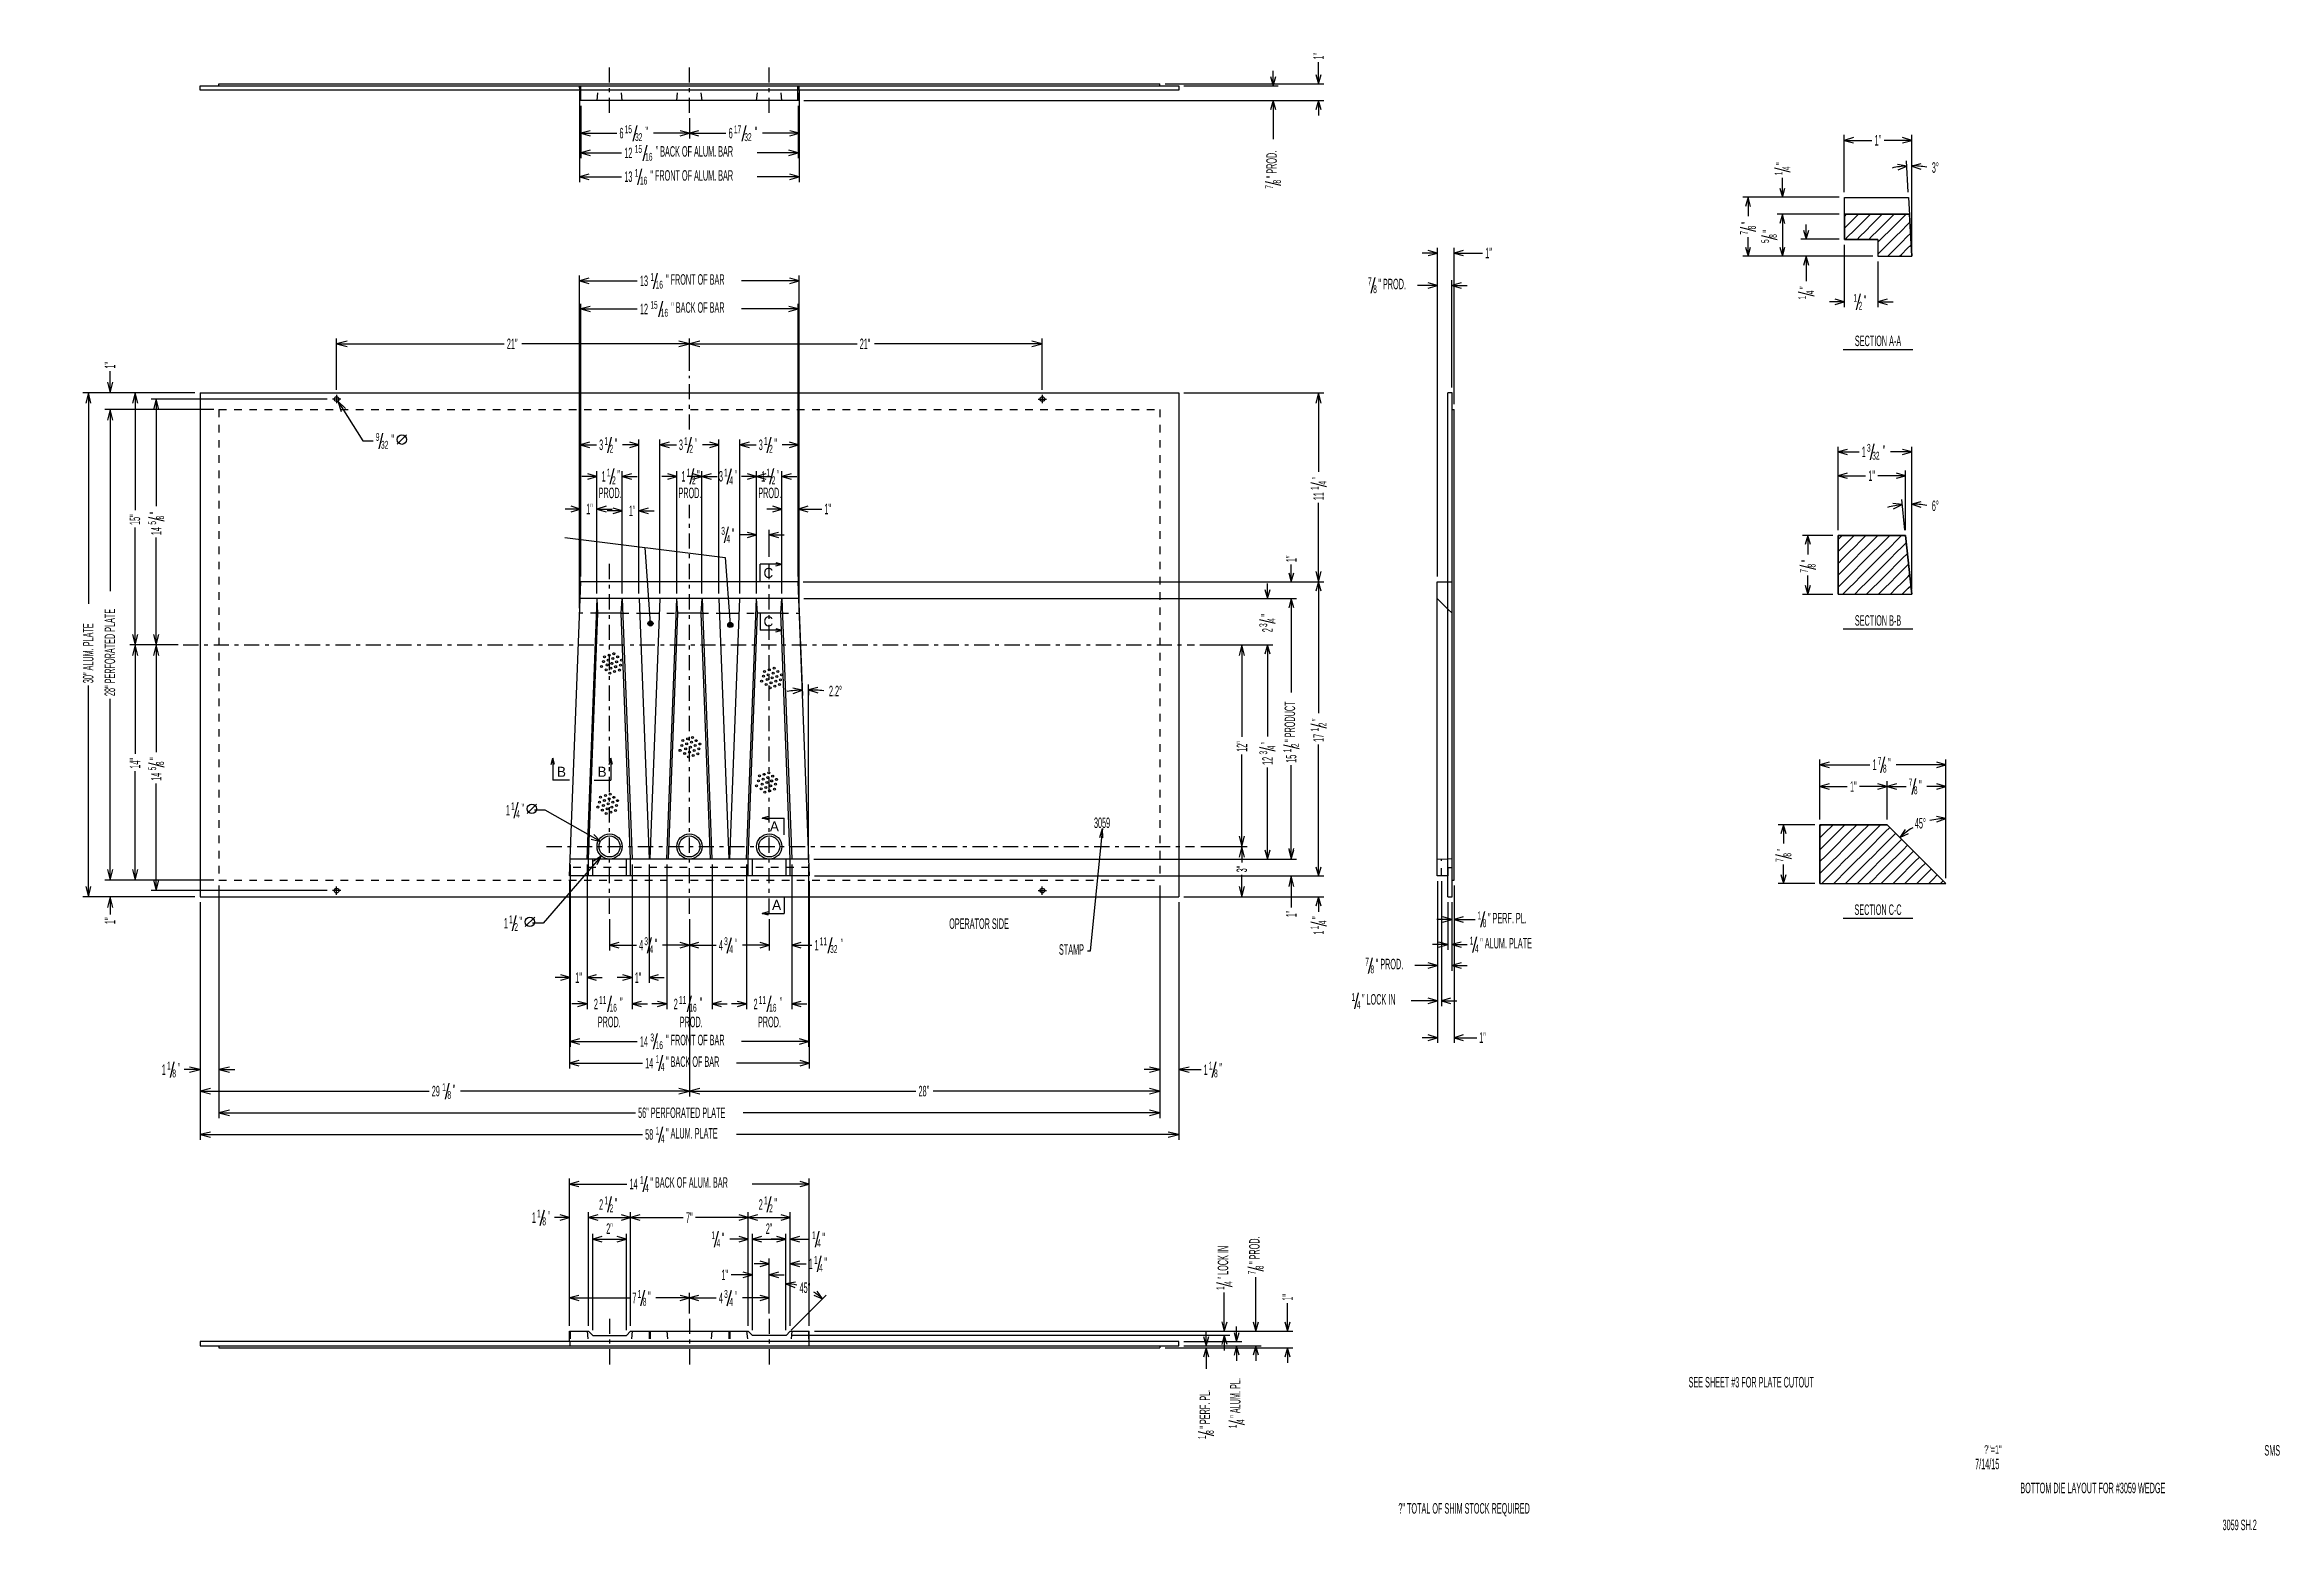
# Model space of a CAD drawing. Header units: inches. Extents: x -134 to -1, y 0 to 89.
import ezdxf
from ezdxf import colors
from ezdxf.entities.mleader import LeaderData, LeaderLine
from ezdxf.enums import TextEntityAlignment as Align
from ezdxf.math import Vec2, Vec3

# ---------------------------------------------------------------- set-up
doc = ezdxf.new("R2010")
doc.units = ezdxf.units.IN
doc.header["$MEASUREMENT"] = 0
doc.linetypes.add('DGN2', pattern=[0.905266, 0.452633, -0.452633])
doc.linetypes.add('DGN7', pattern=[1.810533, 0.905266, -0.339475, 0.226317, -0.339475])
doc.layers.get('0').update_dxf_attribs({"linetype": 'CONTINUOUS'})
for name, color, linetype in [('CENTER', 6, 'DGN7'), ('CONSTRUCTION', 4, 'CONTINUOUS'), ('CONTRUCTION', 4, 'CONTINUOUS'), ('DIMENSION', 2, 'CONTINUOUS'), ('HATCH', 7, 'CONTINUOUS'), ('HIDDEN', 3, 'DGN2'), ('LEVEL_1', 7, 'CONTINUOUS'), ('LEVEL_50', 2, 'CONTINUOUS')]:
    doc.layers.add(name, color=color, linetype=linetype)
doc.styles.add('STEVE', font='txt', dxfattribs={"width": 0.5, "height": 0.625})
doc.styles.add('STYLE-CHAR_FAST_FONT', font='CHAR_FAST_FONT.shx', dxfattribs={"height": 0.2})
doc.dimstyles.get("Standard").update_dxf_attribs({"dimtxt": 0.625, "dimasz": 0.875, "dimexe": 0.5, "dimexo": 0.5, "dimgap": 2.875, "dimtad": 0, "dimdec": 5, "dimlfac": 1, "dimzin": 12, "dimdsep": 46, "dimlunit": 5, "dimtxsty": 'STEVE', "dimblk1": 'OPEN', "dimblk2": 'OPEN', "dimsah": 1, "dimcen": 0, "dimclrd": 2, "dimclre": 2, "dimclrt": 2, "dimaunit": 1, "dimadec": 4, "dimazin": 0, "dimtfac": 1, "dimtdec": 4, "dimtofl": 0, "dimtmove": 0, "dimatfit": 1, "dimldrblk": 'OPEN', "dimfxl": 1, "dimtolj": 1, "dimtzin": 0, "dimarcsym": 0})
doc.mleader_styles.duplicate_entry("Standard", '')

msp = doc.modelspace()

# ---------------------------------------------------------------- texts
at = {"layer": 'CONSTRUCTION', "color": 2, "style": 'STEVE', "width": 0.5}
for s, p in [('SECTION A-A', (-24.883186, 71.057454)), ('SECTION B-B', (-24.883186, 54.418152)), ('SECTION C-C', (-24.883587, 37.207829))]:
    msp.add_text(s, height=0.625, dxfattribs=at).set_placement(p, align=Align.MIDDLE_CENTER)
at = {"layer": 'DIMENSION', "color": 2, "style": 'STEVE', "width": 0.5}
for s, p in [('PROD.', (-100.34375, 62.009423)), ('PROD.', (-95.59375, 62.009423)), ('PROD.', (-90.84375, 62.009423)), ('3059', (-71.067156, 42.376822)), ('OPERATOR SIDE', (-78.390116, 36.375854)), ('PROD.', (-100.395802, 30.525835)), ('PROD.', (-95.51698, 30.525835)), ('PROD.', (-90.862608, 30.525835))]:
    msp.add_text(s, height=0.625, dxfattribs=at).set_placement(p, align=Align.MIDDLE_CENTER)
at = {"layer": 'DIMENSION', "color": 2, "style": 'STEVE'}
for s, height, width, p in [('\x82"=1"', 0.5, 0.625, (-18.564983, 5.084333)), ('SMS', 0.625, 0.5, (-1.886147, 5.031301)), ('7/14/15', 0.625, 0.5, (-19.102746, 4.22202)), ('BOTTOM DIE LAYOUT FOR #3059 WEDGE', 0.625, 0.5, (-16.412639, 2.791873)), ('3059 SH.2', 0.625, 0.5, (-4.37761, 0.594698))]:
    msp.add_text(s, height=height, dxfattribs=dict(at, width=width)).set_placement(p, align=Align.MIDDLE_LEFT)
at = {"layer": 'HATCH', "color": 2, "style": 'STEVE', "width": 0.5}
for s, p in [('SEE SHEET #3 FOR PLATE CUTOUT', (-32.431334, 9.086448)), ('\x8b" TOTAL OF SHIM STOCK REQUIRED', (-49.518239, 1.579488))]:
    msp.add_text(s, height=0.625, dxfattribs=at).set_placement(p, align=Align.MIDDLE_CENTER)

# ---------------------------------------------------------------- blocks, each defined once
blk = doc.blocks.new('ANONYMUSCELL')
at = {"layer": 'CENTER', "extrusion": (0, 0, -1)}
for p, q in [((-0.25, 0), (0.25, 0)), ((0, -0.25), (0, 0.25))]:
    blk.add_line(p, q, dxfattribs=at)
blk = doc.blocks.new('ANONYMUSCELL_2')
at = {"layer": 'CENTER'}
for p, q in [((-0.25, 0), (0.25, 0)), ((0, -0.25), (0, 0.25))]:
    blk.add_line(p, q, dxfattribs=at)
blk = doc.blocks.new('ANONYMUSCELL_4')
at = {"layer": 'CENTER'}
for p, q in [((-0.25, 0), (0.25, 0)), ((0, -0.25), (0, 0.25))]:
    blk.add_line(p, q, dxfattribs=at)
blk = doc.blocks.new('ANONYMUSCELL_6')
at = {"layer": 'CENTER', "extrusion": (0, 0, -1)}
for p, q in [((-0.25, 0), (0.25, 0)), ((0, -0.25), (0, 0.25))]:
    blk.add_line(p, q, dxfattribs=at)
blk = doc.blocks.new('*D6')
at = {"layer": 'LEVEL_50', "color": 2, "linetype": 'Continuous'}
for p, q in [((-114.1, 64.63), (-113.87, 65.57)), ((-113.02, 64.9), (-112.46, 65.46))]:
    blk.add_line(p, q, dxfattribs=at)
for points in [[(-116.09, 67.03), (-116.55, 67.47), (-116.35, 66.86)], [(-116.55, 67.47), (-115.07, 65.1), (-114.45, 65.1)]]:
    blk.add_lwpolyline(points, dxfattribs=at)
blk.add_circle((-112.74, 65.18), 0.281, dxfattribs=at)
at = {"layer": 'LEVEL_50', "color": 2, "linetype": 'Continuous', "attachment_point": 7, "style": 'STEVE'}
for s, insert, char_height in [('\\FCHAR_FAST_FONT.shx;\\W0.5000000000;\\T1.0000000000;\\o\\l9', (-114.29, 65.1), 0.4688), ('\\FCHAR_FAST_FONT.shx;\\W0.5000000000;\\T1.0000000000;\\o\\l"', (-113.36, 64.87), 0.625), ('\\FCHAR_FAST_FONT.shx;\\W0.5000000000;\\T1.0000000000;\\o\\l32', (-113.98, 64.63), 0.4688)]:
    blk.add_mtext(s, dxfattribs=dict(at, insert=insert, char_height=char_height))
blk = doc.blocks.new('_OPEN')
at = {"color": 0, "linetype": 'ByBlock'}
for p, q in [((-1, 0.166667), (0, 0)), ((-1, -0.166667), (0, 0)), ((0, 0), (-1, 0))]:
    blk.add_line(p, q, dxfattribs=at)
blk = doc.blocks.new('*D7')
at = {"layer": 'LEVEL_50', "color": 2, "linetype": 'Continuous'}
for p, q in [((-125.06, 67.97), (-128.93, 67.97)), ((-128.62, 67.97), (-128.62, 60.99)), ((-128.62, 52.97), (-128.62, 59.95)), ((-126.06, 52.97), (-128.93, 52.97))]:
    blk.add_line(p, q, dxfattribs=at)
for points in [[(-128.46, 67.34), (-128.62, 67.97), (-128.78, 67.34)], [(-128.78, 53.59), (-128.62, 52.97), (-128.46, 53.59)]]:
    blk.add_lwpolyline(points, dxfattribs=at)
at = {"layer": 'LEVEL_50', "color": 2, "linetype": 'Continuous', "insert": (-128.31, 60.1), "char_height": 0.625, "attachment_point": 7, "rotation": 90, "style": 'STEVE'}
blk.add_mtext('\\FCHAR_FAST_FONT.shx;\\W0.5000000000;\\T1.0000000000;\\o\\l15"', dxfattribs=at)
blk = doc.blocks.new('*D8')
at = {"layer": 'LEVEL_50', "color": 2, "linetype": 'Continuous'}
for p, q in [((-130.11, 67.97), (-130.11, 69.26)), ((-125.06, 67.97), (-130.42, 67.97)), ((-130.11, 67.97), (-130.11, 68.9)), ((-123.94, 66.97), (-130.42, 66.97)), ((-130.11, 66.97), (-130.11, 66.03)), ((-130.11, 66.97), (-130.11, 66.03))]:
    blk.add_line(p, q, dxfattribs=at)
for points in [[(-130.26, 68.59), (-130.11, 67.97), (-129.95, 68.59)], [(-129.95, 66.34), (-130.11, 66.97), (-130.26, 66.34)]]:
    blk.add_lwpolyline(points, dxfattribs=at)
at = {"layer": 'LEVEL_50', "color": 2, "linetype": 'Continuous', "insert": (-129.8, 69.41), "char_height": 0.625, "attachment_point": 7, "rotation": 90, "style": 'STEVE'}
blk.add_mtext('\\FCHAR_FAST_FONT.shx;\\W0.5000000000;\\T1.0000000000;\\o\\l1"', dxfattribs=at)
blk = doc.blocks.new('*D9')
at = {"layer": 'LEVEL_50', "color": 2, "linetype": 'Continuous'}
for p, q in [((-117.19, 67.59), (-127.67, 67.59)), ((-127.36, 67.59), (-127.36, 61.21)), ((-126.89, 60.32), (-127.83, 60.55)), ((-127.36, 52.97), (-127.36, 59.35)), ((-126.06, 52.97), (-127.67, 52.97))]:
    blk.add_line(p, q, dxfattribs=at)
for points in [[(-127.2, 66.97), (-127.36, 67.59), (-127.52, 66.97)], [(-127.52, 53.59), (-127.36, 52.97), (-127.2, 53.59)]]:
    blk.add_lwpolyline(points, dxfattribs=at)
at = {"layer": 'LEVEL_50', "color": 2, "linetype": 'Continuous', "attachment_point": 7, "rotation": 90, "style": 'STEVE'}
for s, insert, char_height in [('\\FCHAR_FAST_FONT.shx;\\W0.5000000000;\\T1.0000000000;\\o\\l5', (-127.36, 60.12), 0.4688), ('\\FCHAR_FAST_FONT.shx;\\W0.5000000000;\\T1.0000000000;\\o\\l"', (-127.13, 60.74), 0.625), ('\\FCHAR_FAST_FONT.shx;\\W0.5000000000;\\T1.0000000000;\\o\\l14', (-127.05, 59.5), 0.625), ('\\FCHAR_FAST_FONT.shx;\\W0.5000000000;\\T1.0000000000;\\o\\l8', (-126.89, 60.43), 0.4688)]:
    blk.add_mtext(s, dxfattribs=dict(at, insert=insert, char_height=char_height))
blk = doc.blocks.new('*D10')
at = {"layer": 'LEVEL_50', "color": 2, "linetype": 'Continuous'}
for p, q in [((-123.94, 66.97), (-130.42, 66.97)), ((-130.11, 66.97), (-130.11, 56.17)), ((-130.11, 38.97), (-130.11, 49.76)), ((-123.94, 38.97), (-130.42, 38.97))]:
    blk.add_line(p, q, dxfattribs=at)
for points in [[(-129.95, 66.34), (-130.11, 66.97), (-130.26, 66.34)], [(-130.26, 39.59), (-130.11, 38.97), (-129.95, 39.59)]]:
    blk.add_lwpolyline(points, dxfattribs=at)
at = {"layer": 'LEVEL_50', "color": 2, "linetype": 'Continuous', "insert": (-129.8, 49.92), "char_height": 0.625, "attachment_point": 7, "rotation": 90, "style": 'STEVE'}
blk.add_mtext('\\FCHAR_FAST_FONT.shx;\\W0.5000000000;\\T1.0000000000;\\o\\l28" PERFORATED PLATE', dxfattribs=at)
blk = doc.blocks.new('*D11')
at = {"layer": 'LEVEL_50', "color": 2, "linetype": 'Continuous'}
for p, q in [((-125.06, 67.97), (-131.72, 67.97)), ((-131.4, 67.97), (-131.4, 55.4)), ((-131.4, 37.97), (-131.4, 50.54)), ((-125.06, 37.97), (-131.72, 37.97))]:
    blk.add_line(p, q, dxfattribs=at)
for points in [[(-131.25, 67.34), (-131.4, 67.97), (-131.56, 67.34)], [(-131.56, 38.59), (-131.4, 37.97), (-131.25, 38.59)]]:
    blk.add_lwpolyline(points, dxfattribs=at)
at = {"layer": 'LEVEL_50', "color": 2, "linetype": 'Continuous', "insert": (-131.09, 50.69), "char_height": 0.625, "attachment_point": 7, "rotation": 90, "style": 'STEVE'}
blk.add_mtext('\\FCHAR_FAST_FONT.shx;\\W0.5000000000;\\T1.0000000000;\\o\\l30" ALUM. PLATE', dxfattribs=at)
blk = doc.blocks.new('*D12')
at = {"layer": 'LEVEL_50', "color": 2, "linetype": 'Continuous'}
for p, q in [((-126.06, 52.97), (-128.93, 52.97)), ((-128.62, 52.97), (-128.62, 46.49)), ((-128.62, 38.97), (-128.62, 45.45)), ((-123.94, 38.97), (-128.93, 38.97))]:
    blk.add_line(p, q, dxfattribs=at)
for points in [[(-128.46, 52.34), (-128.62, 52.97), (-128.78, 52.34)], [(-128.78, 39.59), (-128.62, 38.97), (-128.46, 39.59)]]:
    blk.add_lwpolyline(points, dxfattribs=at)
at = {"layer": 'LEVEL_50', "color": 2, "linetype": 'Continuous', "insert": (-128.31, 45.6), "char_height": 0.625, "attachment_point": 7, "rotation": 90, "style": 'STEVE'}
blk.add_mtext('\\FCHAR_FAST_FONT.shx;\\W0.5000000000;\\T1.0000000000;\\o\\l14"', dxfattribs=at)
blk = doc.blocks.new('*D13')
at = {"layer": 'LEVEL_50', "color": 2, "linetype": 'Continuous'}
for p, q in [((-130.11, 38.97), (-130.11, 39.9)), ((-130.11, 38.97), (-130.11, 39.9)), ((-123.94, 38.97), (-130.42, 38.97)), ((-125.06, 37.97), (-130.42, 37.97)), ((-130.11, 37.97), (-130.11, 37.03)), ((-130.11, 37.97), (-130.11, 36.92))]:
    blk.add_line(p, q, dxfattribs=at)
for points in [[(-130.26, 39.59), (-130.11, 38.97), (-129.95, 39.59)], [(-129.95, 37.34), (-130.11, 37.97), (-130.26, 37.34)]]:
    blk.add_lwpolyline(points, dxfattribs=at)
at = {"layer": 'LEVEL_50', "color": 2, "linetype": 'Continuous', "insert": (-129.8, 36.35), "char_height": 0.625, "attachment_point": 7, "rotation": 90, "style": 'STEVE'}
blk.add_mtext('\\FCHAR_FAST_FONT.shx;\\W0.5000000000;\\T1.0000000000;\\o\\l1"', dxfattribs=at)
blk = doc.blocks.new('*D14')
at = {"layer": 'LEVEL_50', "color": 2, "linetype": 'Continuous'}
for p, q in [((-126.06, 52.97), (-127.67, 52.97)), ((-127.36, 52.97), (-127.36, 46.59)), ((-126.89, 45.69), (-127.83, 45.93)), ((-127.36, 38.34), (-127.36, 44.72)), ((-117.19, 38.34), (-127.67, 38.34))]:
    blk.add_line(p, q, dxfattribs=at)
for points in [[(-127.2, 52.34), (-127.36, 52.97), (-127.52, 52.34)], [(-127.52, 38.97), (-127.36, 38.34), (-127.2, 38.97)]]:
    blk.add_lwpolyline(points, dxfattribs=at)
at = {"layer": 'LEVEL_50', "color": 2, "linetype": 'Continuous', "attachment_point": 7, "rotation": 90, "style": 'STEVE'}
for s, insert, char_height in [('\\FCHAR_FAST_FONT.shx;\\W0.5000000000;\\T1.0000000000;\\o\\l5', (-127.36, 45.5), 0.4688), ('\\FCHAR_FAST_FONT.shx;\\W0.5000000000;\\T1.0000000000;\\o\\l"', (-127.13, 46.12), 0.625), ('\\FCHAR_FAST_FONT.shx;\\W0.5000000000;\\T1.0000000000;\\o\\l14', (-127.05, 44.88), 0.625), ('\\FCHAR_FAST_FONT.shx;\\W0.5000000000;\\T1.0000000000;\\o\\l8', (-126.89, 45.81), 0.4688)]:
    blk.add_mtext(s, dxfattribs=dict(at, insert=insert, char_height=char_height))
blk = doc.blocks.new('*D15')
at = {"layer": 'LEVEL_50', "color": 2, "linetype": 'Continuous'}
for p, q in [((-116.63, 68.15), (-116.63, 71.2)), ((-116.63, 70.88), (-106.65, 70.88)), ((-95.63, 70.88), (-105.61, 70.88)), ((-95.63, 69.28), (-95.63, 71.2))]:
    blk.add_line(p, q, dxfattribs=at)
for points in [[(-116, 71.04), (-116.63, 70.88), (-116, 70.73)], [(-96.25, 70.73), (-95.63, 70.88), (-96.25, 71.04)]]:
    blk.add_lwpolyline(points, dxfattribs=at)
at = {"layer": 'LEVEL_50', "color": 2, "linetype": 'Continuous', "insert": (-106.49, 70.57), "char_height": 0.625, "attachment_point": 7, "style": 'STEVE'}
blk.add_mtext('\\FCHAR_FAST_FONT.shx;\\W0.5000000000;\\T1.0000000000;\\o\\l21"', dxfattribs=at)
blk = doc.blocks.new('*D16')
at = {"layer": 'LEVEL_50', "color": 2, "linetype": 'Continuous'}
for p, q in [((-95.63, 69.28), (-95.63, 71.2)), ((-95.63, 70.88), (-85.65, 70.88)), ((-74.63, 70.88), (-84.61, 70.88)), ((-74.63, 68.15), (-74.63, 71.2))]:
    blk.add_line(p, q, dxfattribs=at)
for points in [[(-95, 71.04), (-95.63, 70.88), (-95, 70.73)], [(-75.25, 70.73), (-74.63, 70.88), (-75.25, 71.04)]]:
    blk.add_lwpolyline(points, dxfattribs=at)
at = {"layer": 'LEVEL_50', "color": 2, "linetype": 'Continuous', "insert": (-85.49, 70.57), "char_height": 0.625, "attachment_point": 7, "style": 'STEVE'}
blk.add_mtext('\\FCHAR_FAST_FONT.shx;\\W0.5000000000;\\T1.0000000000;\\o\\l21"', dxfattribs=at)
blk = doc.blocks.new('*D17')
at = {"layer": 'LEVEL_50', "color": 2, "linetype": 'Continuous'}
for p, q in [((-124.75, 37.65), (-124.75, 26.09)), ((-95.63, 36.65), (-95.63, 26.09)), ((-110.15, 25.94), (-109.92, 26.88)), ((-124.75, 26.41), (-111.12, 26.41)), ((-95.63, 26.41), (-109.26, 26.41))]:
    blk.add_line(p, q, dxfattribs=at)
for points in [[(-124.13, 26.56), (-124.75, 26.41), (-124.13, 26.25)], [(-96.25, 26.25), (-95.63, 26.41), (-96.25, 26.56)]]:
    blk.add_lwpolyline(points, dxfattribs=at)
at = {"layer": 'LEVEL_50', "color": 2, "linetype": 'Continuous', "attachment_point": 7, "style": 'STEVE'}
for s, insert, char_height in [('\\FCHAR_FAST_FONT.shx;\\W0.5000000000;\\T1.0000000000;\\o\\l29', (-110.96, 26.09), 0.625), ('\\FCHAR_FAST_FONT.shx;\\W0.5000000000;\\T1.0000000000;\\o\\l1', (-110.34, 26.41), 0.4688), ('\\FCHAR_FAST_FONT.shx;\\W0.5000000000;\\T1.0000000000;\\o\\l"', (-109.72, 26.17), 0.625), ('\\FCHAR_FAST_FONT.shx;\\W0.5000000000;\\T1.0000000000;\\o\\l8', (-110.03, 25.94), 0.4688)]:
    blk.add_mtext(s, dxfattribs=dict(at, insert=insert, char_height=char_height))
blk = doc.blocks.new('*D18')
at = {"layer": 'LEVEL_50', "color": 2, "linetype": 'Continuous'}
for p, q in [((-67.63, 38.65), (-67.63, 26.09)), ((-95.63, 36.65), (-95.63, 26.09)), ((-95.63, 26.41), (-82.15, 26.41)), ((-67.63, 26.41), (-81.11, 26.41))]:
    blk.add_line(p, q, dxfattribs=at)
for points in [[(-95, 26.56), (-95.63, 26.41), (-95, 26.25)], [(-68.25, 26.25), (-67.63, 26.41), (-68.25, 26.56)]]:
    blk.add_lwpolyline(points, dxfattribs=at)
at = {"layer": 'LEVEL_50', "color": 2, "linetype": 'Continuous', "insert": (-81.99, 26.09), "char_height": 0.625, "attachment_point": 7, "style": 'STEVE'}
blk.add_mtext('\\FCHAR_FAST_FONT.shx;\\W0.5000000000;\\T1.0000000000;\\o\\l28"', dxfattribs=at)
blk = doc.blocks.new('*D19')
at = {"layer": 'LEVEL_50', "color": 2, "linetype": 'Continuous'}
for p, q in [((-124.75, 37.65), (-124.75, 23.51)), ((-66.5, 37.65), (-66.5, 23.51)), ((-97.45, 23.35), (-97.21, 24.29)), ((-124.75, 23.82), (-98.42, 23.82)), ((-66.5, 23.82), (-92.83, 23.82))]:
    blk.add_line(p, q, dxfattribs=at)
for points in [[(-124.13, 23.97), (-124.75, 23.82), (-124.13, 23.66)], [(-67.13, 23.66), (-66.5, 23.82), (-67.13, 23.97)]]:
    blk.add_lwpolyline(points, dxfattribs=at)
at = {"layer": 'LEVEL_50', "color": 2, "linetype": 'Continuous', "attachment_point": 7, "style": 'STEVE'}
for s, insert, char_height in [('\\FCHAR_FAST_FONT.shx;\\W0.5000000000;\\T1.0000000000;\\o\\l58', (-98.26, 23.51), 0.625), ('\\FCHAR_FAST_FONT.shx;\\W0.5000000000;\\T1.0000000000;\\o\\l1', (-97.64, 23.82), 0.4688), ('\\FCHAR_FAST_FONT.shx;\\W0.5000000000;\\T1.0000000000;\\o\\l" ALUM. PLATE', (-97.02, 23.58), 0.625), ('\\FCHAR_FAST_FONT.shx;\\W0.5000000000;\\T1.0000000000;\\o\\l4', (-97.33, 23.35), 0.4688)]:
    blk.add_mtext(s, dxfattribs=dict(at, insert=insert, char_height=char_height))
blk = doc.blocks.new('*D20')
at = {"layer": 'LEVEL_50', "color": 2, "linetype": 'Continuous'}
for p, q in [((-123.63, 38.65), (-123.63, 24.8)), ((-67.63, 38.65), (-67.63, 24.8)), ((-123.63, 25.11), (-98.83, 25.11)), ((-67.63, 25.11), (-92.42, 25.11))]:
    blk.add_line(p, q, dxfattribs=at)
for points in [[(-123, 25.27), (-123.63, 25.11), (-123, 24.96)], [(-68.25, 24.96), (-67.63, 25.11), (-68.25, 25.27)]]:
    blk.add_lwpolyline(points, dxfattribs=at)
at = {"layer": 'LEVEL_50', "color": 2, "linetype": 'Continuous', "insert": (-98.68, 24.8), "char_height": 0.625, "attachment_point": 7, "style": 'STEVE'}
blk.add_mtext('\\FCHAR_FAST_FONT.shx;\\W0.5000000000;\\T1.0000000000;\\o\\l56" PERFORATED PLATE', dxfattribs=at)
blk = doc.blocks.new('*D21')
at = {"layer": 'LEVEL_50', "color": 2, "linetype": 'Continuous'}
for p, q in [((-123.63, 38.65), (-123.63, 27.37)), ((-124.75, 37.65), (-124.75, 27.37)), ((-126.52, 27.22), (-126.29, 28.15)), ((-124.75, 27.69), (-125.69, 27.69)), ((-124.75, 27.69), (-125.63, 27.69)), ((-123.63, 27.69), (-122.69, 27.69)), ((-123.63, 27.69), (-122.69, 27.69))]:
    blk.add_line(p, q, dxfattribs=at)
for points in [[(-125.38, 27.53), (-124.75, 27.69), (-125.38, 27.84)], [(-123, 27.84), (-123.63, 27.69), (-123, 27.53)]]:
    blk.add_lwpolyline(points, dxfattribs=at)
at = {"layer": 'LEVEL_50', "color": 2, "linetype": 'Continuous', "attachment_point": 7, "style": 'STEVE'}
for s, insert, char_height in [('\\FCHAR_FAST_FONT.shx;\\W0.5000000000;\\T1.0000000000;\\o\\l1', (-127.03, 27.37), 0.625), ('\\FCHAR_FAST_FONT.shx;\\W0.5000000000;\\T1.0000000000;\\o\\l1', (-126.71, 27.69), 0.4688), ('\\FCHAR_FAST_FONT.shx;\\W0.5000000000;\\T1.0000000000;\\o\\l"', (-126.09, 27.45), 0.625), ('\\FCHAR_FAST_FONT.shx;\\W0.5000000000;\\T1.0000000000;\\o\\l8', (-126.4, 27.22), 0.4688)]:
    blk.add_mtext(s, dxfattribs=dict(at, insert=insert, char_height=char_height))
blk = doc.blocks.new('*D22')
at = {"layer": 'LEVEL_50', "color": 2, "linetype": 'Continuous'}
for p, q in [((-67.63, 38.65), (-67.63, 27.37)), ((-66.5, 37.65), (-66.5, 27.37)), ((-64.51, 27.22), (-64.28, 28.15)), ((-67.63, 27.69), (-68.56, 27.69)), ((-67.63, 27.69), (-68.56, 27.69)), ((-66.5, 27.69), (-65.56, 27.69)), ((-66.5, 27.69), (-65.17, 27.69))]:
    blk.add_line(p, q, dxfattribs=at)
for points in [[(-68.25, 27.53), (-67.63, 27.69), (-68.25, 27.84)], [(-65.88, 27.84), (-66.5, 27.69), (-65.88, 27.53)]]:
    blk.add_lwpolyline(points, dxfattribs=at)
at = {"layer": 'LEVEL_50', "color": 2, "linetype": 'Continuous', "attachment_point": 7, "style": 'STEVE'}
for s, insert, char_height in [('\\FCHAR_FAST_FONT.shx;\\W0.5000000000;\\T1.0000000000;\\o\\l1', (-65.02, 27.37), 0.625), ('\\FCHAR_FAST_FONT.shx;\\W0.5000000000;\\T1.0000000000;\\o\\l1', (-64.71, 27.69), 0.4688), ('\\FCHAR_FAST_FONT.shx;\\W0.5000000000;\\T1.0000000000;\\o\\l"', (-64.09, 27.45), 0.625), ('\\FCHAR_FAST_FONT.shx;\\W0.5000000000;\\T1.0000000000;\\o\\l8', (-64.4, 27.22), 0.4688)]:
    blk.add_mtext(s, dxfattribs=dict(at, insert=insert, char_height=char_height))
blk = doc.blocks.new('*D23')
at = {"layer": 'DIMENSION', "color": 2, "linetype": 'Continuous'}
for p, q in [((-101.72, 39.9), (-101.72, 31.28)), ((-99.03, 39.9), (-99.03, 31.28)), ((-100.49, 31.13), (-100.26, 32.07)), ((-101.72, 31.6), (-102.62, 31.6)), ((-99.03, 31.6), (-98.13, 31.6))]:
    blk.add_line(p, q, dxfattribs=at)
for points in [[(-102.27, 31.44), (-101.72, 31.6), (-102.27, 31.75)], [(-98.49, 31.75), (-99.03, 31.6), (-98.49, 31.44)]]:
    blk.add_lwpolyline(points, dxfattribs=at)
at = {"layer": 'DIMENSION', "color": 2, "linetype": 'Continuous', "attachment_point": 7, "style": 'STEVE'}
for s, insert, char_height in [('\\FCHAR_FAST_FONT.shx;\\W0.5000000000;\\T1.0000000000;\\o\\l11', (-101, 31.6), 0.4688), ('\\FCHAR_FAST_FONT.shx;\\W0.5000000000;\\T1.0000000000;\\o\\l"', (-99.76, 31.36), 0.625), ('\\FCHAR_FAST_FONT.shx;\\W0.5000000000;\\T1.0000000000;\\o\\l2', (-101.31, 31.28), 0.625), ('\\FCHAR_FAST_FONT.shx;\\W0.5000000000;\\T1.0000000000;\\o\\l16', (-100.38, 31.13), 0.4688)]:
    blk.add_mtext(s, dxfattribs=dict(at, insert=insert, char_height=char_height))
blk = doc.blocks.new('*D24')
at = {"layer": 'DIMENSION', "color": 2, "linetype": 'Continuous'}
for p, q in [((-96.97, 39.9), (-96.97, 31.28)), ((-94.28, 39.9), (-94.28, 31.28)), ((-95.74, 31.13), (-95.51, 32.07)), ((-96.97, 31.6), (-97.87, 31.6)), ((-94.28, 31.6), (-93.38, 31.6))]:
    blk.add_line(p, q, dxfattribs=at)
for points in [[(-97.52, 31.44), (-96.97, 31.6), (-97.52, 31.75)], [(-93.74, 31.75), (-94.28, 31.6), (-93.74, 31.44)]]:
    blk.add_lwpolyline(points, dxfattribs=at)
at = {"layer": 'DIMENSION', "color": 2, "linetype": 'Continuous', "attachment_point": 7, "style": 'STEVE'}
for s, insert, char_height in [('\\FCHAR_FAST_FONT.shx;\\W0.5000000000;\\T1.0000000000;\\o\\l11', (-96.25, 31.6), 0.4688), ('\\FCHAR_FAST_FONT.shx;\\W0.5000000000;\\T1.0000000000;\\o\\l"', (-95.01, 31.36), 0.625), ('\\FCHAR_FAST_FONT.shx;\\W0.5000000000;\\T1.0000000000;\\o\\l2', (-96.56, 31.28), 0.625), ('\\FCHAR_FAST_FONT.shx;\\W0.5000000000;\\T1.0000000000;\\o\\l16', (-95.63, 31.13), 0.4688)]:
    blk.add_mtext(s, dxfattribs=dict(at, insert=insert, char_height=char_height))
blk = doc.blocks.new('*D25')
at = {"layer": 'DIMENSION', "color": 2, "linetype": 'Continuous'}
for p, q in [((-92.22, 39.9), (-92.22, 31.28)), ((-89.53, 39.9), (-89.53, 31.28)), ((-90.99, 31.13), (-90.76, 32.07)), ((-92.22, 31.6), (-93.12, 31.6)), ((-89.53, 31.6), (-88.63, 31.6))]:
    blk.add_line(p, q, dxfattribs=at)
for points in [[(-92.77, 31.44), (-92.22, 31.6), (-92.77, 31.75)], [(-88.99, 31.75), (-89.53, 31.6), (-88.99, 31.44)]]:
    blk.add_lwpolyline(points, dxfattribs=at)
at = {"layer": 'DIMENSION', "color": 2, "linetype": 'Continuous', "attachment_point": 7, "style": 'STEVE'}
for s, insert, char_height in [('\\FCHAR_FAST_FONT.shx;\\W0.5000000000;\\T1.0000000000;\\o\\l11', (-91.5, 31.6), 0.4688), ('\\FCHAR_FAST_FONT.shx;\\W0.5000000000;\\T1.0000000000;\\o\\l"', (-90.26, 31.36), 0.625), ('\\FCHAR_FAST_FONT.shx;\\W0.5000000000;\\T1.0000000000;\\o\\l2', (-91.81, 31.28), 0.625), ('\\FCHAR_FAST_FONT.shx;\\W0.5000000000;\\T1.0000000000;\\o\\l16', (-90.88, 31.13), 0.4688)]:
    blk.add_mtext(s, dxfattribs=dict(at, insert=insert, char_height=char_height))
blk = doc.blocks.new('*D26')
at = {"layer": 'DIMENSION', "color": 2, "linetype": 'Continuous'}
for p, q in [((-89.53, 39.9), (-89.53, 34.78)), ((-90.88, 36.65), (-90.88, 34.78)), ((-90.88, 35.09), (-91.77, 35.09)), ((-90.88, 35.09), (-91.77, 35.09)), ((-89.53, 35.09), (-88.63, 35.09)), ((-89.53, 35.09), (-88.34, 35.09)), ((-87.37, 34.62), (-87.13, 35.56))]:
    blk.add_line(p, q, dxfattribs=at)
for points in [[(-91.42, 34.93), (-90.88, 35.09), (-91.42, 35.25)], [(-88.99, 35.25), (-89.53, 35.09), (-88.99, 34.93)]]:
    blk.add_lwpolyline(points, dxfattribs=at)
at = {"layer": 'DIMENSION', "color": 2, "linetype": 'Continuous', "attachment_point": 7, "style": 'STEVE'}
for s, insert, char_height in [('\\FCHAR_FAST_FONT.shx;\\W0.5000000000;\\T1.0000000000;\\o\\l1', (-88.18, 34.78), 0.625), ('\\FCHAR_FAST_FONT.shx;\\W0.5000000000;\\T1.0000000000;\\o\\l11', (-87.87, 35.09), 0.4688), ('\\FCHAR_FAST_FONT.shx;\\W0.5000000000;\\T1.0000000000;\\o\\l32', (-87.25, 34.62), 0.4688), ('\\FCHAR_FAST_FONT.shx;\\W0.5000000000;\\T1.0000000000;\\o\\l"', (-86.63, 34.86), 0.625)]:
    blk.add_mtext(s, dxfattribs=dict(at, insert=insert, char_height=char_height))
blk = doc.blocks.new('*D27')
at = {"layer": 'DIMENSION', "color": 2, "linetype": 'Continuous'}
for p, q in [((-95.63, 36.65), (-95.63, 34.78)), ((-90.88, 36.65), (-90.88, 34.78)), ((-95.63, 35.09), (-94.03, 35.09)), ((-93.37, 34.62), (-93.13, 35.56)), ((-90.88, 35.09), (-92.47, 35.09))]:
    blk.add_line(p, q, dxfattribs=at)
for points in [[(-95.08, 35.25), (-95.63, 35.09), (-95.08, 34.93)], [(-91.42, 34.93), (-90.88, 35.09), (-91.42, 35.25)]]:
    blk.add_lwpolyline(points, dxfattribs=at)
at = {"layer": 'DIMENSION', "color": 2, "linetype": 'Continuous', "attachment_point": 7, "style": 'STEVE'}
for s, insert, char_height in [('\\FCHAR_FAST_FONT.shx;\\W0.5000000000;\\T1.0000000000;\\o\\l4', (-93.87, 34.78), 0.625), ('\\FCHAR_FAST_FONT.shx;\\W0.5000000000;\\T1.0000000000;\\o\\l3', (-93.56, 35.09), 0.4688), ('\\FCHAR_FAST_FONT.shx;\\W0.5000000000;\\T1.0000000000;\\o\\l4', (-93.25, 34.62), 0.4688), ('\\FCHAR_FAST_FONT.shx;\\W0.5000000000;\\T1.0000000000;\\o\\l"', (-92.94, 34.86), 0.625)]:
    blk.add_mtext(s, dxfattribs=dict(at, insert=insert, char_height=char_height))
blk = doc.blocks.new('*D28')
at = {"layer": 'DIMENSION', "color": 2, "linetype": 'Continuous'}
for p, q in [((-100.38, 36.65), (-100.38, 34.78)), ((-95.63, 36.65), (-95.63, 34.78)), ((-100.38, 35.09), (-98.78, 35.09)), ((-98.12, 34.62), (-97.88, 35.56)), ((-95.63, 35.09), (-97.22, 35.09))]:
    blk.add_line(p, q, dxfattribs=at)
for points in [[(-99.83, 35.25), (-100.38, 35.09), (-99.83, 34.93)], [(-96.17, 34.93), (-95.63, 35.09), (-96.17, 35.25)]]:
    blk.add_lwpolyline(points, dxfattribs=at)
at = {"layer": 'DIMENSION', "color": 2, "linetype": 'Continuous', "attachment_point": 7, "style": 'STEVE'}
for s, insert, char_height in [('\\FCHAR_FAST_FONT.shx;\\W0.5000000000;\\T1.0000000000;\\o\\l4', (-98.62, 34.78), 0.625), ('\\FCHAR_FAST_FONT.shx;\\W0.5000000000;\\T1.0000000000;\\o\\l3', (-98.31, 35.09), 0.4688), ('\\FCHAR_FAST_FONT.shx;\\W0.5000000000;\\T1.0000000000;\\o\\l4', (-98, 34.62), 0.4688), ('\\FCHAR_FAST_FONT.shx;\\W0.5000000000;\\T1.0000000000;\\o\\l"', (-97.69, 34.86), 0.625)]:
    blk.add_mtext(s, dxfattribs=dict(at, insert=insert, char_height=char_height))
blk = doc.blocks.new('*D29')
at = {"layer": 'DIMENSION', "color": 2, "linetype": 'Continuous'}
for p, q in [((-102.72, 39.9), (-102.72, 32.85)), ((-101.72, 39.9), (-101.72, 32.85)), ((-102.72, 33.17), (-103.62, 33.17)), ((-101.72, 33.17), (-100.82, 33.17))]:
    blk.add_line(p, q, dxfattribs=at)
for points in [[(-103.27, 33.01), (-102.72, 33.17), (-103.27, 33.32)], [(-101.17, 33.32), (-101.72, 33.17), (-101.17, 33.01)]]:
    blk.add_lwpolyline(points, dxfattribs=at)
at = {"layer": 'DIMENSION', "color": 2, "linetype": 'Continuous', "insert": (-102.42, 32.85), "char_height": 0.625, "attachment_point": 7, "style": 'STEVE'}
blk.add_mtext('\\FCHAR_FAST_FONT.shx;\\W0.5000000000;\\T1.0000000000;\\o\\l1"', dxfattribs=at)
blk = doc.blocks.new('PERF')
at = {"layer": 'HATCH', "color": 9, "linetype": 'Continuous'}
for centre in [(-1.77, 0.34), (-1.58, 0.83), (-1.48, 1.31), (-1.31, 0.02), (-1.21, 0.5), (-1.11, 0.98), (-1.01, 1.47), (-0.84, 0.17), (-0.74, 0.66), (-0.64, 1.14), (-0.54, 1.62), (-0.37, 0.33), (-0.27, 0.81), (-0.17, 1.3), (0, 0), (0.1, 0.48), (0.2, 0.97), (-0.94, -0.31), (-0.47, -0.16)]:
    blk.add_circle(centre, 0.0977, dxfattribs=at)
blk = doc.blocks.new('PERF_2')
at = {"layer": 'HATCH', "color": 9, "linetype": 'Continuous'}
for centre in [(-1.77, 0.34), (-1.58, 0.83), (-1.48, 1.31), (-1.31, 0.02), (-1.21, 0.5), (-1.11, 0.98), (-1.01, 1.47), (-0.84, 0.17), (-0.74, 0.66), (-0.64, 1.14), (-0.54, 1.62), (-0.37, 0.33), (-0.27, 0.81), (-0.17, 1.3), (0, 0), (0.1, 0.48), (0.2, 0.97), (-0.94, -0.31), (-0.47, -0.16)]:
    blk.add_circle(centre, 0.0977, dxfattribs=at)
blk = doc.blocks.new('PERF_4')
at = {"layer": 'HATCH', "color": 9, "linetype": 'Continuous'}
for centre in [(-1.77, 0.34), (-1.58, 0.83), (-1.48, 1.31), (-1.31, 0.02), (-1.21, 0.5), (-1.11, 0.98), (-1.01, 1.47), (-0.84, 0.17), (-0.74, 0.66), (-0.64, 1.14), (-0.54, 1.62), (-0.37, 0.33), (-0.27, 0.81), (-0.17, 1.3), (0, 0), (0.1, 0.48), (0.2, 0.97), (-0.94, -0.31), (-0.47, -0.16)]:
    blk.add_circle(centre, 0.0977, dxfattribs=at)
blk = doc.blocks.new('PERF_6')
at = {"layer": 'HATCH', "color": 9, "linetype": 'Continuous'}
for centre in [(-1.77, 0.34), (-1.58, 0.83), (-1.48, 1.31), (-1.31, 0.02), (-1.21, 0.5), (-1.11, 0.98), (-1.01, 1.47), (-0.84, 0.17), (-0.74, 0.66), (-0.64, 1.14), (-0.54, 1.62), (-0.37, 0.33), (-0.27, 0.81), (-0.17, 1.3), (0, 0), (0.1, 0.48), (0.2, 0.97), (-0.94, -0.31), (-0.47, -0.16)]:
    blk.add_circle(centre, 0.0977, dxfattribs=at)
blk = doc.blocks.new('PERF_8')
at = {"layer": 'HATCH', "color": 9, "linetype": 'Continuous'}
for centre in [(-1.77, 0.34), (-1.58, 0.83), (-1.48, 1.31), (-1.31, 0.02), (-1.21, 0.5), (-1.11, 0.98), (-1.01, 1.47), (-0.84, 0.17), (-0.74, 0.66), (-0.64, 1.14), (-0.54, 1.62), (-0.37, 0.33), (-0.27, 0.81), (-0.17, 1.3), (0, 0), (0.1, 0.48), (0.2, 0.97), (-0.94, -0.31), (-0.47, -0.16)]:
    blk.add_circle(centre, 0.0977, dxfattribs=at)
blk = doc.blocks.new('*D35')
at = {"layer": 'LEVEL_50', "color": 2, "linetype": 'Continuous'}
for p, q in [((-65.19, 40.97), (-62.43, 40.97)), ((-62.75, 40.97), (-62.75, 40.01)), ((-62.75, 37.97), (-62.75, 39.28)), ((-66.19, 37.97), (-62.43, 37.97))]:
    blk.add_line(p, q, dxfattribs=at)
for points in [[(-62.59, 40.34), (-62.75, 40.97), (-62.9, 40.34)], [(-62.9, 38.59), (-62.75, 37.97), (-62.59, 38.59)]]:
    blk.add_lwpolyline(points, dxfattribs=at)
at = {"layer": 'LEVEL_50', "color": 2, "linetype": 'Continuous', "insert": (-62.43, 39.43), "char_height": 0.625, "attachment_point": 7, "rotation": 90, "style": 'STEVE'}
blk.add_mtext('\\FCHAR_FAST_FONT.shx;\\W0.5000000000;\\T1.0000000000;\\o\\l3"', dxfattribs=at)
blk = doc.blocks.new('*D36')
at = {"layer": 'LEVEL_50', "color": 2, "linetype": 'Continuous'}
for p, q in [((-65.19, 52.97), (-62.43, 52.97)), ((-62.75, 52.97), (-62.75, 47.49)), ((-62.75, 40.97), (-62.75, 46.45)), ((-65.19, 40.97), (-62.43, 40.97))]:
    blk.add_line(p, q, dxfattribs=at)
for points in [[(-62.59, 52.34), (-62.75, 52.97), (-62.9, 52.34)], [(-62.9, 41.59), (-62.75, 40.97), (-62.59, 41.59)]]:
    blk.add_lwpolyline(points, dxfattribs=at)
at = {"layer": 'LEVEL_50', "color": 2, "linetype": 'Continuous', "insert": (-62.43, 46.6), "char_height": 0.625, "attachment_point": 7, "rotation": 90, "style": 'STEVE'}
blk.add_mtext('\\FCHAR_FAST_FONT.shx;\\W0.5000000000;\\T1.0000000000;\\o\\l12"', dxfattribs=at)
blk = doc.blocks.new('*D37')
at = {"layer": 'LEVEL_50', "color": 2, "linetype": 'Continuous'}
for p, q in [((-66.19, 67.97), (-57.87, 67.97)), ((-58.18, 67.97), (-58.18, 63.27)), ((-57.71, 62.38), (-58.65, 62.61)), ((-58.18, 56.72), (-58.18, 61.41)), ((-88.85, 56.72), (-57.87, 56.72))]:
    blk.add_line(p, q, dxfattribs=at)
for points in [[(-58.02, 67.34), (-58.18, 67.97), (-58.34, 67.34)], [(-58.34, 57.34), (-58.18, 56.72), (-58.02, 57.34)]]:
    blk.add_lwpolyline(points, dxfattribs=at)
at = {"layer": 'LEVEL_50', "color": 2, "linetype": 'Continuous', "attachment_point": 7, "rotation": 90, "style": 'STEVE'}
for s, insert, char_height in [('\\FCHAR_FAST_FONT.shx;\\W0.5000000000;\\T1.0000000000;\\o\\l"', (-57.95, 62.81), 0.625), ('\\FCHAR_FAST_FONT.shx;\\W0.5000000000;\\T1.0000000000;\\o\\l4', (-57.71, 62.5), 0.4688), ('\\FCHAR_FAST_FONT.shx;\\W0.5000000000;\\T1.0000000000;\\o\\l1', (-58.18, 62.19), 0.4688), ('\\FCHAR_FAST_FONT.shx;\\W0.5000000000;\\T1.0000000000;\\o\\l11', (-57.87, 61.57), 0.625)]:
    blk.add_mtext(s, dxfattribs=dict(at, insert=insert, char_height=char_height))
blk = doc.blocks.new('*D38')
at = {"layer": 'DIMENSION', "color": 2, "linetype": 'Continuous'}
for p, q in [((-61.23, 55.72), (-61.23, 56.62)), ((-88.81, 55.72), (-60.91, 55.72)), ((-60.76, 54.23), (-61.69, 54.46)), ((-65.25, 52.97), (-60.91, 52.97)), ((-61.23, 52.97), (-61.23, 52.07))]:
    blk.add_line(p, q, dxfattribs=at)
for points in [[(-61.38, 56.26), (-61.23, 55.72), (-61.07, 56.26)], [(-61.07, 52.42), (-61.23, 52.97), (-61.38, 52.42)]]:
    blk.add_lwpolyline(points, dxfattribs=at)
at = {"layer": 'DIMENSION', "color": 2, "linetype": 'Continuous', "attachment_point": 7, "rotation": 90, "style": 'STEVE'}
for s, insert, char_height in [('\\FCHAR_FAST_FONT.shx;\\W0.5000000000;\\T1.0000000000;\\o\\l"', (-60.99, 54.65), 0.625), ('\\FCHAR_FAST_FONT.shx;\\W0.5000000000;\\T1.0000000000;\\o\\l3', (-61.23, 54.03), 0.4688), ('\\FCHAR_FAST_FONT.shx;\\W0.5000000000;\\T1.0000000000;\\o\\l2', (-60.91, 53.72), 0.625), ('\\FCHAR_FAST_FONT.shx;\\W0.5000000000;\\T1.0000000000;\\o\\l4', (-60.76, 54.34), 0.4688)]:
    blk.add_mtext(s, dxfattribs=dict(at, insert=insert, char_height=char_height))
blk = doc.blocks.new('*D39')
at = {"layer": 'DIMENSION', "color": 2, "linetype": 'Continuous'}
for p, q in [((-65.25, 52.97), (-60.91, 52.97)), ((-61.23, 52.97), (-61.23, 47.52)), ((-60.76, 46.63), (-61.69, 46.86)), ((-61.23, 40.22), (-61.23, 45.66)), ((-88.22, 40.22), (-60.91, 40.22))]:
    blk.add_line(p, q, dxfattribs=at)
for points in [[(-61.07, 52.42), (-61.23, 52.97), (-61.38, 52.42)], [(-61.38, 40.76), (-61.23, 40.22), (-61.07, 40.76)]]:
    blk.add_lwpolyline(points, dxfattribs=at)
at = {"layer": 'DIMENSION', "color": 2, "linetype": 'Continuous', "attachment_point": 7, "rotation": 90, "style": 'STEVE'}
for s, insert, char_height in [('\\FCHAR_FAST_FONT.shx;\\W0.5000000000;\\T1.0000000000;\\o\\l3', (-61.23, 46.44), 0.4688), ('\\FCHAR_FAST_FONT.shx;\\W0.5000000000;\\T1.0000000000;\\o\\l"', (-60.99, 47.06), 0.625), ('\\FCHAR_FAST_FONT.shx;\\W0.5000000000;\\T1.0000000000;\\o\\l4', (-60.76, 46.75), 0.4688), ('\\FCHAR_FAST_FONT.shx;\\W0.5000000000;\\T1.0000000000;\\o\\l12', (-60.91, 45.82), 0.625)]:
    blk.add_mtext(s, dxfattribs=dict(at, insert=insert, char_height=char_height))
blk = doc.blocks.new('*D40')
at = {"layer": 'DIMENSION', "color": 2, "linetype": 'Continuous'}
for p, q in [((-101.13, 62.99), (-102.02, 62.99)), ((-101.13, 62.99), (-102.02, 62.99)), ((-101.13, 56.03), (-101.13, 63.3)), ((-100.34, 62.52), (-100.11, 63.46)), ((-99.63, 56.03), (-99.63, 63.3)), ((-99.63, 62.99), (-98.73, 62.99))]:
    blk.add_line(p, q, dxfattribs=at)
for points in [[(-101.67, 62.83), (-101.13, 62.99), (-101.67, 63.14)], [(-99.08, 63.14), (-99.63, 62.99), (-99.08, 62.83)]]:
    blk.add_lwpolyline(points, dxfattribs=at)
at = {"layer": 'DIMENSION', "color": 2, "linetype": 'Continuous', "attachment_point": 7, "style": 'STEVE'}
for s, insert, char_height in [('\\FCHAR_FAST_FONT.shx;\\W0.5000000000;\\T1.0000000000;\\o\\l1', (-100.85, 62.68), 0.625), ('\\FCHAR_FAST_FONT.shx;\\W0.5000000000;\\T1.0000000000;\\o\\l1', (-100.54, 62.99), 0.4688), ('\\FCHAR_FAST_FONT.shx;\\W0.5000000000;\\T1.0000000000;\\o\\l2', (-100.23, 62.52), 0.4688), ('\\FCHAR_FAST_FONT.shx;\\W0.5000000000;\\T1.0000000000;\\o\\l"', (-99.92, 62.75), 0.625)]:
    blk.add_mtext(s, dxfattribs=dict(at, insert=insert, char_height=char_height))
blk = doc.blocks.new('*D41')
at = {"layer": 'DIMENSION', "color": 2, "linetype": 'Continuous'}
for p, q in [((-96.38, 62.99), (-97.27, 62.99)), ((-96.38, 62.99), (-97.27, 62.99)), ((-96.38, 56.03), (-96.38, 63.3)), ((-95.59, 62.52), (-95.36, 63.46)), ((-94.88, 56.03), (-94.88, 63.3)), ((-94.88, 62.99), (-93.98, 62.99))]:
    blk.add_line(p, q, dxfattribs=at)
for points in [[(-96.92, 62.83), (-96.38, 62.99), (-96.92, 63.14)], [(-94.33, 63.14), (-94.88, 62.99), (-94.33, 62.83)]]:
    blk.add_lwpolyline(points, dxfattribs=at)
at = {"layer": 'DIMENSION', "color": 2, "linetype": 'Continuous', "attachment_point": 7, "style": 'STEVE'}
for s, insert, char_height in [('\\FCHAR_FAST_FONT.shx;\\W0.5000000000;\\T1.0000000000;\\o\\l1', (-96.1, 62.68), 0.625), ('\\FCHAR_FAST_FONT.shx;\\W0.5000000000;\\T1.0000000000;\\o\\l1', (-95.79, 62.99), 0.4688), ('\\FCHAR_FAST_FONT.shx;\\W0.5000000000;\\T1.0000000000;\\o\\l2', (-95.48, 62.52), 0.4688), ('\\FCHAR_FAST_FONT.shx;\\W0.5000000000;\\T1.0000000000;\\o\\l"', (-95.17, 62.75), 0.625)]:
    blk.add_mtext(s, dxfattribs=dict(at, insert=insert, char_height=char_height))
blk = doc.blocks.new('*D42')
at = {"layer": 'DIMENSION', "color": 2, "linetype": 'Continuous'}
for p, q in [((-91.63, 62.99), (-92.52, 62.99)), ((-91.63, 62.99), (-92.52, 62.99)), ((-91.63, 56.03), (-91.63, 63.3)), ((-90.84, 62.52), (-90.61, 63.46)), ((-90.13, 56.03), (-90.13, 63.3)), ((-90.13, 62.99), (-89.23, 62.99))]:
    blk.add_line(p, q, dxfattribs=at)
for points in [[(-92.17, 62.83), (-91.63, 62.99), (-92.17, 63.14)], [(-89.58, 63.14), (-90.13, 62.99), (-89.58, 62.83)]]:
    blk.add_lwpolyline(points, dxfattribs=at)
at = {"layer": 'DIMENSION', "color": 2, "linetype": 'Continuous', "attachment_point": 7, "style": 'STEVE'}
for s, insert, char_height in [('\\FCHAR_FAST_FONT.shx;\\W0.5000000000;\\T1.0000000000;\\o\\l1', (-91.35, 62.68), 0.625), ('\\FCHAR_FAST_FONT.shx;\\W0.5000000000;\\T1.0000000000;\\o\\l1', (-91.04, 62.99), 0.4688), ('\\FCHAR_FAST_FONT.shx;\\W0.5000000000;\\T1.0000000000;\\o\\l2', (-90.73, 62.52), 0.4688), ('\\FCHAR_FAST_FONT.shx;\\W0.5000000000;\\T1.0000000000;\\o\\l"', (-90.42, 62.75), 0.625)]:
    blk.add_mtext(s, dxfattribs=dict(at, insert=insert, char_height=char_height))
blk = doc.blocks.new('*D43')
at = {"layer": 'DIMENSION', "color": 2, "linetype": 'Continuous'}
for p, q in [((-94.88, 62.99), (-95.77, 62.99)), ((-94.88, 56.03), (-94.88, 63.3)), ((-93.37, 62.52), (-93.13, 63.46)), ((-91.63, 56.03), (-91.63, 63.3)), ((-91.63, 62.99), (-90.73, 62.99))]:
    blk.add_line(p, q, dxfattribs=at)
for points in [[(-95.42, 62.83), (-94.88, 62.99), (-95.42, 63.14)], [(-91.08, 63.14), (-91.63, 62.99), (-91.08, 62.83)]]:
    blk.add_lwpolyline(points, dxfattribs=at)
at = {"layer": 'DIMENSION', "color": 2, "linetype": 'Continuous', "attachment_point": 7, "style": 'STEVE'}
for s, insert, char_height in [('\\FCHAR_FAST_FONT.shx;\\W0.5000000000;\\T1.0000000000;\\o\\l3', (-93.87, 62.68), 0.625), ('\\FCHAR_FAST_FONT.shx;\\W0.5000000000;\\T1.0000000000;\\o\\l1', (-93.56, 62.99), 0.4688), ('\\FCHAR_FAST_FONT.shx;\\W0.5000000000;\\T1.0000000000;\\o\\l4', (-93.25, 62.52), 0.4688), ('\\FCHAR_FAST_FONT.shx;\\W0.5000000000;\\T1.0000000000;\\o\\l"', (-92.94, 62.75), 0.625)]:
    blk.add_mtext(s, dxfattribs=dict(at, insert=insert, char_height=char_height))
blk = doc.blocks.new('*D44')
at = {"layer": 'DIMENSION', "color": 2, "linetype": 'Continuous'}
for p, q in [((-99.63, 56.03), (-99.63, 61.25)), ((-98.63, 56.03), (-98.63, 61.25)), ((-99.63, 60.94), (-100.52, 60.94)), ((-98.63, 60.94), (-97.73, 60.94))]:
    blk.add_line(p, q, dxfattribs=at)
for points in [[(-100.17, 60.79), (-99.63, 60.94), (-100.17, 61.1)], [(-98.08, 61.1), (-98.63, 60.94), (-98.08, 60.79)]]:
    blk.add_lwpolyline(points, dxfattribs=at)
at = {"layer": 'DIMENSION', "color": 2, "linetype": 'Continuous', "insert": (-99.23, 60.63), "char_height": 0.625, "attachment_point": 7, "style": 'STEVE'}
blk.add_mtext('\\FCHAR_FAST_FONT.shx;\\W0.5000000000;\\T1.0000000000;\\o\\l1"', dxfattribs=at)
blk = doc.blocks.new('*D45')
at = {"layer": 'DIMENSION', "color": 2, "linetype": 'Continuous'}
for p, q in [((-102.13, 56.03), (-102.13, 61.36)), ((-101.13, 56.03), (-101.13, 61.36)), ((-102.13, 61.05), (-103.03, 61.05)), ((-101.13, 61.05), (-100.23, 61.05))]:
    blk.add_line(p, q, dxfattribs=at)
for points in [[(-102.67, 60.89), (-102.13, 61.05), (-102.67, 61.21)], [(-100.58, 61.21), (-101.13, 61.05), (-100.58, 60.89)]]:
    blk.add_lwpolyline(points, dxfattribs=at)
at = {"layer": 'DIMENSION', "color": 2, "linetype": 'Continuous', "insert": (-101.77, 60.74), "char_height": 0.625, "attachment_point": 7, "style": 'STEVE'}
blk.add_mtext('\\FCHAR_FAST_FONT.shx;\\W0.5000000000;\\T1.0000000000;\\o\\l1"', dxfattribs=at)
blk = doc.blocks.new('*D46')
at = {"layer": 'DIMENSION', "color": 2, "linetype": 'Continuous'}
for p, q in [((-90.13, 56.03), (-90.13, 61.36)), ((-89.13, 56.03), (-89.13, 61.36)), ((-90.13, 61.05), (-91.02, 61.05)), ((-90.13, 61.05), (-91.02, 61.05)), ((-89.13, 61.05), (-88.23, 61.05)), ((-89.13, 61.05), (-87.74, 61.05))]:
    blk.add_line(p, q, dxfattribs=at)
for points in [[(-90.67, 60.89), (-90.13, 61.05), (-90.67, 61.21)], [(-88.58, 61.21), (-89.13, 61.05), (-88.58, 60.89)]]:
    blk.add_lwpolyline(points, dxfattribs=at)
at = {"layer": 'DIMENSION', "color": 2, "linetype": 'Continuous', "insert": (-87.59, 60.74), "char_height": 0.625, "attachment_point": 7, "style": 'STEVE'}
blk.add_mtext('\\FCHAR_FAST_FONT.shx;\\W0.5000000000;\\T1.0000000000;\\o\\l1"', dxfattribs=at)
blk = doc.blocks.new('*D47')
at = {"layer": 'DIMENSION', "color": 2, "linetype": 'Continuous'}
for p, q in [((-93.54, 59.04), (-93.3, 59.98)), ((-91.63, 59.51), (-92.64, 59.51)), ((-91.63, 59.51), (-92.52, 59.51)), ((-91.63, 56.03), (-91.63, 59.82)), ((-90.88, 58.21), (-90.88, 59.82)), ((-90.88, 59.51), (-89.98, 59.51)), ((-90.88, 59.51), (-89.98, 59.51))]:
    blk.add_line(p, q, dxfattribs=at)
for points in [[(-92.17, 59.35), (-91.63, 59.51), (-92.17, 59.66)], [(-90.33, 59.66), (-90.88, 59.51), (-90.33, 59.35)]]:
    blk.add_lwpolyline(points, dxfattribs=at)
at = {"layer": 'DIMENSION', "color": 2, "linetype": 'Continuous', "attachment_point": 7, "style": 'STEVE'}
for s, insert, char_height in [('\\FCHAR_FAST_FONT.shx;\\W0.5000000000;\\T1.0000000000;\\o\\l3', (-93.73, 59.51), 0.4688), ('\\FCHAR_FAST_FONT.shx;\\W0.5000000000;\\T1.0000000000;\\o\\l"', (-93.11, 59.27), 0.625), ('\\FCHAR_FAST_FONT.shx;\\W0.5000000000;\\T1.0000000000;\\o\\l4', (-93.42, 59.04), 0.4688)]:
    blk.add_mtext(s, dxfattribs=dict(at, insert=insert, char_height=char_height))
blk = doc.blocks.new('*D48')
at = {"layer": 'DIMENSION', "color": 2, "linetype": 'Continuous'}
for p, q in [((-51.11, 38.9), (-51.11, 31.47)), ((-50.86, 38.9), (-50.86, 31.47)), ((-56.03, 31.31), (-55.8, 32.25)), ((-51.11, 31.78), (-52.66, 31.78)), ((-51.11, 31.78), (-52.01, 31.78)), ((-50.86, 31.78), (-49.96, 31.78)), ((-50.86, 31.78), (-49.96, 31.78))]:
    blk.add_line(p, q, dxfattribs=at)
for points in [[(-51.66, 31.63), (-51.11, 31.78), (-51.66, 31.94)], [(-50.32, 31.94), (-50.86, 31.78), (-50.32, 31.63)]]:
    blk.add_lwpolyline(points, dxfattribs=at)
at = {"layer": 'DIMENSION', "color": 2, "linetype": 'Continuous', "attachment_point": 7, "style": 'STEVE'}
for s, insert, char_height in [('\\FCHAR_FAST_FONT.shx;\\W0.5000000000;\\T1.0000000000;\\o\\l1', (-56.22, 31.78), 0.4688), ('\\FCHAR_FAST_FONT.shx;\\W0.5000000000;\\T1.0000000000;\\o\\l" LOCK IN', (-55.6, 31.55), 0.625), ('\\FCHAR_FAST_FONT.shx;\\W0.5000000000;\\T1.0000000000;\\o\\l4', (-55.91, 31.31), 0.4688)]:
    blk.add_mtext(s, dxfattribs=dict(at, insert=insert, char_height=char_height))
blk = doc.blocks.new('*D49')
at = {"layer": 'DIMENSION', "color": 2, "linetype": 'Continuous'}
for p, q in [((-50.11, 38.65), (-50.11, 36.31)), ((-50.24, 37.65), (-50.24, 36.31)), ((-50.24, 36.63), (-51.14, 36.63)), ((-50.24, 36.63), (-51.14, 36.63)), ((-50.11, 36.63), (-49.21, 36.63)), ((-50.11, 36.63), (-48.87, 36.63)), ((-48.52, 36.16), (-48.29, 37.09))]:
    blk.add_line(p, q, dxfattribs=at)
for points in [[(-50.78, 36.47), (-50.24, 36.63), (-50.78, 36.78)], [(-49.57, 36.78), (-50.11, 36.63), (-49.57, 36.47)]]:
    blk.add_lwpolyline(points, dxfattribs=at)
at = {"layer": 'DIMENSION', "color": 2, "linetype": 'Continuous', "attachment_point": 7, "style": 'STEVE'}
for s, insert, char_height in [('\\FCHAR_FAST_FONT.shx;\\W0.5000000000;\\T1.0000000000;\\o\\l1', (-48.72, 36.63), 0.4688), ('\\FCHAR_FAST_FONT.shx;\\W0.5000000000;\\T1.0000000000;\\o\\l8', (-48.41, 36.16), 0.4688), ('\\FCHAR_FAST_FONT.shx;\\W0.5000000000;\\T1.0000000000;\\o\\l" PERF. PL.', (-48.1, 36.39), 0.625)]:
    blk.add_mtext(s, dxfattribs=dict(at, insert=insert, char_height=char_height))
blk = doc.blocks.new('*D50')
at = {"layer": 'DIMENSION', "color": 2, "linetype": 'Continuous'}
for p, q in [((-51.11, 76.28), (-52.01, 76.28)), ((-51.11, 76.28), (-52.01, 76.28)), ((-51.11, 57.03), (-51.11, 76.59)), ((-50.11, 67.28), (-50.11, 76.59)), ((-50.11, 76.28), (-49.21, 76.28)), ((-50.11, 76.28), (-48.42, 76.28))]:
    blk.add_line(p, q, dxfattribs=at)
for points in [[(-51.66, 76.13), (-51.11, 76.28), (-51.66, 76.44)], [(-49.57, 76.44), (-50.11, 76.28), (-49.57, 76.13)]]:
    blk.add_lwpolyline(points, dxfattribs=at)
at = {"layer": 'DIMENSION', "color": 2, "linetype": 'Continuous', "insert": (-48.26, 75.97), "char_height": 0.625, "attachment_point": 7, "style": 'STEVE'}
blk.add_mtext('\\FCHAR_FAST_FONT.shx;\\W0.5000000000;\\T1.0000000000;\\o\\l1"', dxfattribs=at)
blk = doc.blocks.new('*D51')
at = {"layer": 'DIMENSION', "color": 2, "linetype": 'Continuous'}
for p, q in [((-55.05, 73.89), (-54.81, 74.83)), ((-51.11, 57.03), (-51.11, 74.67)), ((-50.24, 68.28), (-50.24, 74.67)), ((-51.11, 74.36), (-52.29, 74.36)), ((-51.11, 74.36), (-52.01, 74.36)), ((-50.24, 74.36), (-49.34, 74.36)), ((-50.24, 74.36), (-49.34, 74.36))]:
    blk.add_line(p, q, dxfattribs=at)
for points in [[(-51.66, 74.2), (-51.11, 74.36), (-51.66, 74.52)], [(-49.69, 74.52), (-50.24, 74.36), (-49.69, 74.2)]]:
    blk.add_lwpolyline(points, dxfattribs=at)
at = {"layer": 'DIMENSION', "color": 2, "linetype": 'Continuous', "attachment_point": 7, "style": 'STEVE'}
for s, insert, char_height in [('\\FCHAR_FAST_FONT.shx;\\W0.5000000000;\\T1.0000000000;\\o\\l7', (-55.24, 74.36), 0.4688), ('\\FCHAR_FAST_FONT.shx;\\W0.5000000000;\\T1.0000000000;\\o\\l" PROD.', (-54.62, 74.12), 0.625), ('\\FCHAR_FAST_FONT.shx;\\W0.5000000000;\\T1.0000000000;\\o\\l8', (-54.93, 73.89), 0.4688)]:
    blk.add_mtext(s, dxfattribs=dict(at, insert=insert, char_height=char_height))
blk = doc.blocks.new('*D52')
at = {"layer": 'DIMENSION', "color": 2, "linetype": 'Continuous'}
for p, q in [((-102.13, 56.03), (-102.13, 65.18)), ((-100.49, 64.4), (-100.26, 65.33)), ((-98.63, 56.03), (-98.63, 65.18)), ((-102.13, 64.86), (-101.15, 64.86)), ((-98.63, 64.86), (-99.6, 64.86))]:
    blk.add_line(p, q, dxfattribs=at)
for points in [[(-101.58, 65.02), (-102.13, 64.86), (-101.58, 64.71)], [(-99.17, 64.71), (-98.63, 64.86), (-99.17, 65.02)]]:
    blk.add_lwpolyline(points, dxfattribs=at)
at = {"layer": 'DIMENSION', "color": 2, "linetype": 'Continuous', "attachment_point": 7, "style": 'STEVE'}
for s, insert, char_height in [('\\FCHAR_FAST_FONT.shx;\\W0.5000000000;\\T1.0000000000;\\o\\l3', (-101, 64.55), 0.625), ('\\FCHAR_FAST_FONT.shx;\\W0.5000000000;\\T1.0000000000;\\o\\l1', (-100.69, 64.86), 0.4688), ('\\FCHAR_FAST_FONT.shx;\\W0.5000000000;\\T1.0000000000;\\o\\l"', (-100.07, 64.63), 0.625), ('\\FCHAR_FAST_FONT.shx;\\W0.5000000000;\\T1.0000000000;\\o\\l2', (-100.38, 64.4), 0.4688)]:
    blk.add_mtext(s, dxfattribs=dict(at, insert=insert, char_height=char_height))
blk = doc.blocks.new('*D53')
at = {"layer": 'DIMENSION', "color": 2, "linetype": 'Continuous'}
for p, q in [((-97.38, 56.03), (-97.38, 65.18)), ((-95.74, 64.4), (-95.51, 65.33)), ((-93.88, 56.03), (-93.88, 65.18)), ((-97.38, 64.86), (-96.4, 64.86)), ((-93.88, 64.86), (-94.85, 64.86))]:
    blk.add_line(p, q, dxfattribs=at)
for points in [[(-96.83, 65.02), (-97.38, 64.86), (-96.83, 64.71)], [(-94.42, 64.71), (-93.88, 64.86), (-94.42, 65.02)]]:
    blk.add_lwpolyline(points, dxfattribs=at)
at = {"layer": 'DIMENSION', "color": 2, "linetype": 'Continuous', "attachment_point": 7, "style": 'STEVE'}
for s, insert, char_height in [('\\FCHAR_FAST_FONT.shx;\\W0.5000000000;\\T1.0000000000;\\o\\l3', (-96.25, 64.55), 0.625), ('\\FCHAR_FAST_FONT.shx;\\W0.5000000000;\\T1.0000000000;\\o\\l1', (-95.94, 64.86), 0.4688), ('\\FCHAR_FAST_FONT.shx;\\W0.5000000000;\\T1.0000000000;\\o\\l"', (-95.32, 64.63), 0.625), ('\\FCHAR_FAST_FONT.shx;\\W0.5000000000;\\T1.0000000000;\\o\\l2', (-95.63, 64.4), 0.4688)]:
    blk.add_mtext(s, dxfattribs=dict(at, insert=insert, char_height=char_height))
blk = doc.blocks.new('*D54')
at = {"layer": 'DIMENSION', "color": 2, "linetype": 'Continuous'}
for p, q in [((-92.63, 56.03), (-92.63, 65.18)), ((-90.99, 64.4), (-90.76, 65.33)), ((-89.13, 56.03), (-89.13, 65.18)), ((-92.63, 64.86), (-91.65, 64.86)), ((-89.13, 64.86), (-90.1, 64.86))]:
    blk.add_line(p, q, dxfattribs=at)
for points in [[(-92.08, 65.02), (-92.63, 64.86), (-92.08, 64.71)], [(-89.67, 64.71), (-89.13, 64.86), (-89.67, 65.02)]]:
    blk.add_lwpolyline(points, dxfattribs=at)
at = {"layer": 'DIMENSION', "color": 2, "linetype": 'Continuous', "attachment_point": 7, "style": 'STEVE'}
for s, insert, char_height in [('\\FCHAR_FAST_FONT.shx;\\W0.5000000000;\\T1.0000000000;\\o\\l3', (-91.5, 64.55), 0.625), ('\\FCHAR_FAST_FONT.shx;\\W0.5000000000;\\T1.0000000000;\\o\\l1', (-91.19, 64.86), 0.4688), ('\\FCHAR_FAST_FONT.shx;\\W0.5000000000;\\T1.0000000000;\\o\\l"', (-90.57, 64.63), 0.625), ('\\FCHAR_FAST_FONT.shx;\\W0.5000000000;\\T1.0000000000;\\o\\l2', (-90.88, 64.4), 0.4688)]:
    blk.add_mtext(s, dxfattribs=dict(at, insert=insert, char_height=char_height))
blk = doc.blocks.new('*D55')
at = {"layer": 'DIMENSION', "color": 2, "linetype": 'Continuous'}
for p, q in [((-102.09, 57.03), (-102.09, 73.27)), ((-97.45, 72.49), (-97.21, 73.42)), ((-89.16, 57.03), (-89.16, 73.27)), ((-102.09, 72.96), (-98.73, 72.96)), ((-89.16, 72.96), (-92.52, 72.96))]:
    blk.add_line(p, q, dxfattribs=at)
for points in [[(-101.54, 73.11), (-102.09, 72.96), (-101.54, 72.8)], [(-89.71, 72.8), (-89.16, 72.96), (-89.71, 73.11)]]:
    blk.add_lwpolyline(points, dxfattribs=at)
at = {"layer": 'DIMENSION', "color": 2, "linetype": 'Continuous', "attachment_point": 7, "style": 'STEVE'}
for s, insert, char_height in [('\\FCHAR_FAST_FONT.shx;\\W0.5000000000;\\T1.0000000000;\\o\\l12', (-98.57, 72.64), 0.625), ('\\FCHAR_FAST_FONT.shx;\\W0.5000000000;\\T1.0000000000;\\o\\l15', (-97.95, 72.96), 0.4688), ('\\FCHAR_FAST_FONT.shx;\\W0.5000000000;\\T1.0000000000;\\o\\l" BACK OF BAR', (-96.71, 72.72), 0.625), ('\\FCHAR_FAST_FONT.shx;\\W0.5000000000;\\T1.0000000000;\\o\\l16', (-97.33, 72.49), 0.4688)]:
    blk.add_mtext(s, dxfattribs=dict(at, insert=insert, char_height=char_height))
blk = doc.blocks.new('*D56')
at = {"layer": 'DIMENSION', "color": 2, "linetype": 'Continuous'}
for p, q in [((-102.16, 55.15), (-102.16, 74.94)), ((-102.16, 74.62), (-98.73, 74.62)), ((-97.76, 74.16), (-97.52, 75.09)), ((-89.09, 74.62), (-92.52, 74.62)), ((-89.09, 55.15), (-89.09, 74.94))]:
    blk.add_line(p, q, dxfattribs=at)
for points in [[(-101.61, 74.78), (-102.16, 74.62), (-101.61, 74.47)], [(-89.64, 74.47), (-89.09, 74.62), (-89.64, 74.78)]]:
    blk.add_lwpolyline(points, dxfattribs=at)
at = {"layer": 'DIMENSION', "color": 2, "linetype": 'Continuous', "attachment_point": 7, "style": 'STEVE'}
for s, insert, char_height in [('\\FCHAR_FAST_FONT.shx;\\W0.5000000000;\\T1.0000000000;\\o\\l13', (-98.57, 74.31), 0.625), ('\\FCHAR_FAST_FONT.shx;\\W0.5000000000;\\T1.0000000000;\\o\\l1', (-97.95, 74.62), 0.4688), ('\\FCHAR_FAST_FONT.shx;\\W0.5000000000;\\T1.0000000000;\\o\\l16', (-97.64, 74.16), 0.4688), ('\\FCHAR_FAST_FONT.shx;\\W0.5000000000;\\T1.0000000000;\\o\\l" FRONT OF BAR', (-97.02, 74.39), 0.625)]:
    blk.add_mtext(s, dxfattribs=dict(at, insert=insert, char_height=char_height))
blk = doc.blocks.new('*D57')
at = {"layer": 'DIMENSION', "color": 2, "linetype": 'Continuous'}
for p, q in [((-99.03, 39.9), (-99.03, 32.85)), ((-98.03, 39.9), (-98.03, 32.85)), ((-99.03, 33.17), (-99.93, 33.17)), ((-98.03, 33.17), (-97.13, 33.17))]:
    blk.add_line(p, q, dxfattribs=at)
for points in [[(-99.58, 33.01), (-99.03, 33.17), (-99.58, 33.32)], [(-97.48, 33.32), (-98.03, 33.17), (-97.48, 33.01)]]:
    blk.add_lwpolyline(points, dxfattribs=at)
at = {"layer": 'DIMENSION', "color": 2, "linetype": 'Continuous', "insert": (-98.88, 32.85), "char_height": 0.625, "attachment_point": 7, "style": 'STEVE'}
blk.add_mtext('\\FCHAR_FAST_FONT.shx;\\W0.5000000000;\\T1.0000000000;\\o\\l1"', dxfattribs=at)
blk = doc.blocks.new('*D58')
at = {"layer": 'DIMENSION', "color": 2, "linetype": 'Continuous'}
for p, q in [((-102.76, 38.9), (-102.76, 27.76)), ((-88.49, 38.9), (-88.49, 27.76)), ((-102.76, 28.08), (-98.42, 28.08)), ((-97.45, 27.61), (-97.21, 28.54)), ((-88.49, 28.08), (-92.83, 28.08))]:
    blk.add_line(p, q, dxfattribs=at)
for points in [[(-102.21, 28.23), (-102.76, 28.08), (-102.21, 27.92)], [(-89.04, 27.92), (-88.49, 28.08), (-89.04, 28.23)]]:
    blk.add_lwpolyline(points, dxfattribs=at)
at = {"layer": 'DIMENSION', "color": 2, "linetype": 'Continuous', "attachment_point": 7, "style": 'STEVE'}
for s, insert, char_height in [('\\FCHAR_FAST_FONT.shx;\\W0.5000000000;\\T1.0000000000;\\o\\l14', (-98.26, 27.76), 0.625), ('\\FCHAR_FAST_FONT.shx;\\W0.5000000000;\\T1.0000000000;\\o\\l1', (-97.64, 28.08), 0.4688), ('\\FCHAR_FAST_FONT.shx;\\W0.5000000000;\\T1.0000000000;\\o\\l4', (-97.33, 27.61), 0.4688), ('\\FCHAR_FAST_FONT.shx;\\W0.5000000000;\\T1.0000000000;\\o\\l" BACK OF BAR', (-97.02, 27.84), 0.625)]:
    blk.add_mtext(s, dxfattribs=dict(at, insert=insert, char_height=char_height))
blk = doc.blocks.new('*D59')
at = {"layer": 'DIMENSION', "color": 2, "linetype": 'Continuous'}
for p, q in [((-102.72, 39.9), (-102.72, 29.05)), ((-88.53, 39.9), (-88.53, 29.05)), ((-102.72, 29.36), (-98.73, 29.36)), ((-97.76, 28.9), (-97.52, 29.83)), ((-88.53, 29.36), (-92.52, 29.36))]:
    blk.add_line(p, q, dxfattribs=at)
for points in [[(-102.17, 29.52), (-102.72, 29.36), (-102.17, 29.21)], [(-89.08, 29.21), (-88.53, 29.36), (-89.08, 29.52)]]:
    blk.add_lwpolyline(points, dxfattribs=at)
at = {"layer": 'DIMENSION', "color": 2, "linetype": 'Continuous', "attachment_point": 7, "style": 'STEVE'}
for s, insert, char_height in [('\\FCHAR_FAST_FONT.shx;\\W0.5000000000;\\T1.0000000000;\\o\\l14', (-98.57, 29.05), 0.625), ('\\FCHAR_FAST_FONT.shx;\\W0.5000000000;\\T1.0000000000;\\o\\l3', (-97.95, 29.36), 0.4688), ('\\FCHAR_FAST_FONT.shx;\\W0.5000000000;\\T1.0000000000;\\o\\l16', (-97.64, 28.9), 0.4688), ('\\FCHAR_FAST_FONT.shx;\\W0.5000000000;\\T1.0000000000;\\o\\l" FRONT OF BAR', (-97.02, 29.13), 0.625)]:
    blk.add_mtext(s, dxfattribs=dict(at, insert=insert, char_height=char_height))
blk = doc.blocks.new('*D60')
at = {"layer": 'LEVEL_50', "color": 2, "linetype": 'Continuous'}
for p, q in [((-88.22, 40.22), (-59.49, 40.22)), ((-59.81, 40.22), (-59.81, 41.15)), ((-59.81, 40.22), (-59.81, 41.15)), ((-88.18, 39.22), (-59.49, 39.22)), ((-59.81, 39.22), (-59.81, 38.28)), ((-59.81, 39.22), (-59.81, 37.33))]:
    blk.add_line(p, q, dxfattribs=at)
for points in [[(-59.96, 40.84), (-59.81, 40.22), (-59.65, 40.84)], [(-59.65, 38.59), (-59.81, 39.22), (-59.96, 38.59)]]:
    blk.add_lwpolyline(points, dxfattribs=at)
at = {"layer": 'LEVEL_50', "color": 2, "linetype": 'Continuous', "insert": (-59.49, 36.76), "char_height": 0.625, "attachment_point": 7, "rotation": 90, "style": 'STEVE'}
blk.add_mtext('\\FCHAR_FAST_FONT.shx;\\W0.5000000000;\\T1.0000000000;\\o\\l1"', dxfattribs=at)
blk = doc.blocks.new('*D61')
at = {"layer": 'DIMENSION', "color": 2, "linetype": 'Continuous'}
for p, q in [((-58.18, 39.22), (-58.18, 40.12)), ((-58.18, 39.22), (-58.18, 40.12)), ((-88.18, 39.22), (-57.87, 39.22)), ((-66.19, 37.97), (-57.87, 37.97)), ((-58.18, 37.97), (-58.18, 37.07)), ((-58.18, 37.97), (-58.18, 37.12)), ((-57.71, 36.22), (-58.65, 36.46))]:
    blk.add_line(p, q, dxfattribs=at)
for points in [[(-58.34, 39.76), (-58.18, 39.22), (-58.02, 39.76)], [(-58.02, 37.42), (-58.18, 37.97), (-58.34, 37.42)]]:
    blk.add_lwpolyline(points, dxfattribs=at)
at = {"layer": 'DIMENSION', "color": 2, "linetype": 'Continuous', "attachment_point": 7, "rotation": 90, "style": 'STEVE'}
for s, insert, char_height in [('\\FCHAR_FAST_FONT.shx;\\W0.5000000000;\\T1.0000000000;\\o\\l1', (-58.18, 36.03), 0.4688), ('\\FCHAR_FAST_FONT.shx;\\W0.5000000000;\\T1.0000000000;\\o\\l"', (-57.95, 36.65), 0.625), ('\\FCHAR_FAST_FONT.shx;\\W0.5000000000;\\T1.0000000000;\\o\\l1', (-57.87, 35.72), 0.625), ('\\FCHAR_FAST_FONT.shx;\\W0.5000000000;\\T1.0000000000;\\o\\l4', (-57.71, 36.34), 0.4688)]:
    blk.add_mtext(s, dxfattribs=dict(at, insert=insert, char_height=char_height))
blk = doc.blocks.new('*D62')
at = {"layer": 'DIMENSION', "color": 2, "linetype": 'Continuous'}
for p, q in [((-88.85, 56.72), (-57.87, 56.72)), ((-58.18, 56.72), (-58.18, 48.9)), ((-57.71, 48.01), (-58.65, 48.24)), ((-58.18, 39.22), (-58.18, 47.04)), ((-88.18, 39.22), (-57.87, 39.22))]:
    blk.add_line(p, q, dxfattribs=at)
for points in [[(-58.02, 56.17), (-58.18, 56.72), (-58.34, 56.17)], [(-58.34, 39.76), (-58.18, 39.22), (-58.02, 39.76)]]:
    blk.add_lwpolyline(points, dxfattribs=at)
at = {"layer": 'DIMENSION', "color": 2, "linetype": 'Continuous', "attachment_point": 7, "rotation": 90, "style": 'STEVE'}
for s, insert, char_height in [('\\FCHAR_FAST_FONT.shx;\\W0.5000000000;\\T1.0000000000;\\o\\l1', (-58.18, 47.81), 0.4688), ('\\FCHAR_FAST_FONT.shx;\\W0.5000000000;\\T1.0000000000;\\o\\l"', (-57.95, 48.43), 0.625), ('\\FCHAR_FAST_FONT.shx;\\W0.5000000000;\\T1.0000000000;\\o\\l2', (-57.71, 48.12), 0.4688), ('\\FCHAR_FAST_FONT.shx;\\W0.5000000000;\\T1.0000000000;\\o\\l17', (-57.87, 47.19), 0.625)]:
    blk.add_mtext(s, dxfattribs=dict(at, insert=insert, char_height=char_height))
blk = doc.blocks.new('*D63')
at = {"layer": 'DIMENSION', "color": 2, "linetype": 'Continuous'}
for p, q in [((-88.81, 55.72), (-59.49, 55.72)), ((-59.81, 55.72), (-59.81, 50.14)), ((-59.34, 46.77), (-60.27, 47)), ((-59.81, 40.22), (-59.81, 45.8)), ((-88.22, 40.22), (-59.49, 40.22))]:
    blk.add_line(p, q, dxfattribs=at)
for points in [[(-59.65, 55.17), (-59.81, 55.72), (-59.96, 55.17)], [(-59.96, 40.76), (-59.81, 40.22), (-59.65, 40.76)]]:
    blk.add_lwpolyline(points, dxfattribs=at)
at = {"layer": 'DIMENSION', "color": 2, "linetype": 'Continuous', "attachment_point": 7, "rotation": 90, "style": 'STEVE'}
for s, insert, char_height in [('\\FCHAR_FAST_FONT.shx;\\W0.5000000000;\\T1.0000000000;\\o\\l" PRODUCT', (-59.57, 47.19), 0.625), ('\\FCHAR_FAST_FONT.shx;\\W0.5000000000;\\T1.0000000000;\\o\\l1', (-59.81, 46.57), 0.4688), ('\\FCHAR_FAST_FONT.shx;\\W0.5000000000;\\T1.0000000000;\\o\\l2', (-59.34, 46.88), 0.4688), ('\\FCHAR_FAST_FONT.shx;\\W0.5000000000;\\T1.0000000000;\\o\\l15', (-59.49, 45.95), 0.625)]:
    blk.add_mtext(s, dxfattribs=dict(at, insert=insert, char_height=char_height))
blk = doc.blocks.new('*D64')
at = {"layer": 'DIMENSION', "color": 2, "linetype": 'Continuous'}
for p, q in [((-59.81, 56.72), (-59.81, 57.74)), ((-59.81, 56.72), (-59.81, 57.62)), ((-88.85, 56.72), (-59.49, 56.72)), ((-88.81, 55.72), (-59.49, 55.72)), ((-59.81, 55.72), (-59.81, 54.82)), ((-59.81, 55.72), (-59.81, 54.82))]:
    blk.add_line(p, q, dxfattribs=at)
for points in [[(-59.96, 57.26), (-59.81, 56.72), (-59.65, 57.26)], [(-59.65, 55.17), (-59.81, 55.72), (-59.96, 55.17)]]:
    blk.add_lwpolyline(points, dxfattribs=at)
at = {"layer": 'DIMENSION', "color": 2, "linetype": 'Continuous', "insert": (-59.49, 57.89), "char_height": 0.625, "attachment_point": 7, "rotation": 90, "style": 'STEVE'}
blk.add_mtext('\\FCHAR_FAST_FONT.shx;\\W0.5000000000;\\T1.0000000000;\\o\\l1"', dxfattribs=at)
blk = doc.blocks.new('AT')
at = {"layer": 'LEVEL_1', "color": 2, "linetype": 'Continuous'}
for p, q in [((-0.93, 1.1), (-1.3, 1)), ((-1.3, 1), (0, 1)), ((-0.93, 0.9), (-1.3, 1)), ((0, 0), (0, 1))]:
    blk.add_line(p, q, dxfattribs=at)
at = {"layer": 'LEVEL_1', "color": 2, "linetype": 'Continuous', "style": 'STYLE-CHAR_FAST_FONT'}
blk.add_text('A', height=0.6, dxfattribs=at).set_placement((-0.58, 0.51), align=Align.MIDDLE_CENTER)
blk = doc.blocks.new('AB')
at = {"layer": 'LEVEL_1', "color": 2, "linetype": 'Continuous'}
for p, q in [((0, 0), (0, -1)), ((-0.93, -0.9), (-1.3, -1)), ((-1.3, -1), (0, -1)), ((-0.93, -1.1), (-1.3, -1))]:
    blk.add_line(p, q, dxfattribs=at)
at = {"layer": 'LEVEL_1', "color": 2, "linetype": 'Continuous', "style": 'STYLE-CHAR_FAST_FONT'}
blk.add_text('A', height=0.6, dxfattribs=at).set_placement((-0.45, -0.48), align=Align.MIDDLE_CENTER)
blk = doc.blocks.new('AR')
at = {"layer": 'LEVEL_1', "color": 2, "linetype": 'Continuous'}
for p, q in [((0, 0), (1, 0)), ((0.9, 0.93), (1, 1.3)), ((1, 1.3), (1, 0)), ((1.1, 0.93), (1, 1.3))]:
    blk.add_line(p, q, dxfattribs=at)
at = {"layer": 'LEVEL_1', "color": 2, "linetype": 'Continuous', "style": 'STYLE-CHAR_FAST_FONT'}
blk.add_text('B', height=0.6, dxfattribs=at).set_placement((0.48, 0.49), align=Align.MIDDLE_CENTER)
blk = doc.blocks.new('AL')
at = {"layer": 'LEVEL_1', "color": 2, "linetype": 'Continuous'}
for p, q in [((-1.1, 0.93), (-1, 1.3)), ((-1, 1.3), (-1, 0)), ((-0.9, 0.93), (-1, 1.3)), ((0, 0), (-1, 0))]:
    blk.add_line(p, q, dxfattribs=at)
at = {"layer": 'LEVEL_1', "color": 2, "linetype": 'Continuous', "style": 'STYLE-CHAR_FAST_FONT'}
blk.add_text('B', height=0.6, dxfattribs=at).set_placement((-0.48, 0.49), align=Align.MIDDLE_CENTER)
blk = doc.blocks.new('ANONYMUSCELL_8')
at = {"layer": 'LEVEL_1', "color": 2, "linetype": 'Continuous'}
for p, q in [((0.65, 0.51), (-0.65, 0.51)), ((-0.65, -0.49), (-0.65, 0.51)), ((0.28, 0.61), (0.65, 0.51)), ((0.28, 0.41), (0.65, 0.51))]:
    blk.add_line(p, q, dxfattribs=at)
at = {"layer": 'LEVEL_1', "color": 2, "linetype": 'Continuous', "style": 'STYLE-CHAR_FAST_FONT'}
blk.add_text('C', height=0.6, dxfattribs=at).set_placement((-0.16, -0.01), align=Align.MIDDLE_CENTER)
blk = doc.blocks.new('ATR')
at = {"color": 7, "linetype": 'Continuous'}
blk.add_blockref('ANONYMUSCELL_8', (0.65, 0.49), dxfattribs=at)
blk = doc.blocks.new('ANONYMUSCELL_10')
at = {"layer": 'LEVEL_1', "color": 2, "linetype": 'Continuous'}
for p, q in [((-0.65, 0.49), (-0.65, -0.51)), ((0.65, -0.51), (-0.65, -0.51)), ((0.28, -0.41), (0.65, -0.51)), ((0.28, -0.61), (0.65, -0.51))]:
    blk.add_line(p, q, dxfattribs=at)
at = {"layer": 'LEVEL_1', "color": 2, "linetype": 'Continuous', "style": 'STYLE-CHAR_FAST_FONT'}
blk.add_text('C', height=0.6, dxfattribs=at).set_placement((-0.16, 0.01), align=Align.MIDDLE_CENTER)
blk = doc.blocks.new('ABR')
at = {"color": 7, "linetype": 'Continuous'}
blk.add_blockref('ANONYMUSCELL_10', (0.65, -0.49), dxfattribs=at)
blk = doc.blocks.new('*D73')
at = {"layer": 'DIMENSION', "color": 2, "linetype": 'Continuous'}
for p, q in [((-106.16, 35.94), (-105.93, 36.87)), ((-105.4, 36.2), (-104.83, 36.76))]:
    blk.add_line(p, q, dxfattribs=at)
for points in [[(-100.87, 40.4), (-104.33, 36.4), (-104.96, 36.4)], [(-101.11, 39.89), (-100.87, 40.4), (-101.34, 40.09)]]:
    blk.add_lwpolyline(points, dxfattribs=at)
blk.add_circle((-105.12, 36.48), 0.281, dxfattribs=at)
at = {"layer": 'DIMENSION', "color": 2, "linetype": 'Continuous', "attachment_point": 7, "style": 'STEVE'}
for s, insert, char_height in [('\\FCHAR_FAST_FONT.shx;\\W0.5000000000;\\T1.0000000000;\\o\\l1', (-106.67, 36.09), 0.625), ('\\FCHAR_FAST_FONT.shx;\\W0.5000000000;\\T1.0000000000;\\o\\l1', (-106.36, 36.4), 0.4688), ('\\FCHAR_FAST_FONT.shx;\\W0.5000000000;\\T1.0000000000;\\o\\l2', (-106.05, 35.94), 0.4688), ('\\FCHAR_FAST_FONT.shx;\\W0.5000000000;\\T1.0000000000;\\o\\l"', (-105.74, 36.17), 0.625)]:
    blk.add_mtext(s, dxfattribs=dict(at, insert=insert, char_height=char_height))
blk = doc.blocks.new('*D74')
at = {"layer": 'DIMENSION', "color": 2, "linetype": 'Continuous'}
for p, q in [((-106.05, 42.66), (-105.82, 43.6)), ((-105.29, 42.93), (-104.72, 43.49))]:
    blk.add_line(p, q, dxfattribs=at)
for points in [[(-100.92, 41.27), (-104.22, 43.13), (-104.85, 43.13)], [(-101.47, 41.41), (-100.92, 41.27), (-101.32, 41.68)]]:
    blk.add_lwpolyline(points, dxfattribs=at)
blk.add_circle((-105, 43.21), 0.281, dxfattribs=at)
at = {"layer": 'DIMENSION', "color": 2, "linetype": 'Continuous', "attachment_point": 7, "style": 'STEVE'}
for s, insert, char_height in [('\\FCHAR_FAST_FONT.shx;\\W0.5000000000;\\T1.0000000000;\\o\\l1', (-106.55, 42.82), 0.625), ('\\FCHAR_FAST_FONT.shx;\\W0.5000000000;\\T1.0000000000;\\o\\l1', (-106.24, 43.13), 0.4688), ('\\FCHAR_FAST_FONT.shx;\\W0.5000000000;\\T1.0000000000;\\o\\l4', (-105.93, 42.66), 0.4688), ('\\FCHAR_FAST_FONT.shx;\\W0.5000000000;\\T1.0000000000;\\o\\l"', (-105.62, 42.9), 0.625)]:
    blk.add_mtext(s, dxfattribs=dict(at, insert=insert, char_height=char_height))
blk = doc.blocks.new('*D75')
at = {"layer": 'DIMENSION', "color": 2, "linetype": 'Continuous'}
for p, q in [((-89.15, 56.41), (-88.9, 49.96)), ((-88.53, 50.3), (-88.53, 49.97))]:
    blk.add_line(p, q, dxfattribs=at)
for points in [[(-89.45, 50.08), (-88.92, 50.27), (-89.47, 50.39)], [(-87.98, 50.42), (-88.53, 50.28), (-87.99, 50.11)]]:
    blk.add_lwpolyline(points, dxfattribs=at)
for start, end in [(92.1937, 97.3084), (84.8853, 90)]:
    blk.add_arc((-88.53, 40.22), 10.06, start, end, dxfattribs=at)
at = {"layer": 'DIMENSION', "color": 2, "linetype": 'Continuous', "insert": (-87.32, 49.91), "char_height": 0.625, "attachment_point": 7, "style": 'STEVE'}
blk.add_mtext('\\FCHAR_FAST_FONT.shx;\\W0.5000000000;\\T1.0000000000;\\o\\l2.2%%d', dxfattribs=at)
blk = doc.blocks.new('*D76')
at = {"layer": 'DIMENSION', "color": 2, "linetype": 'Continuous'}
for p, q in [((-102.09, 85.05), (-102.09, 83.1)), ((-98.97, 82.94), (-98.74, 83.88)), ((-95.63, 84.31), (-95.63, 83.1)), ((-102.09, 83.41), (-99.94, 83.41)), ((-95.63, 83.41), (-97.77, 83.41))]:
    blk.add_line(p, q, dxfattribs=at)
for points in [[(-101.54, 83.56), (-102.09, 83.41), (-101.54, 83.25)], [(-96.17, 83.25), (-95.63, 83.41), (-96.17, 83.56)]]:
    blk.add_lwpolyline(points, dxfattribs=at)
at = {"layer": 'DIMENSION', "color": 2, "linetype": 'Continuous', "attachment_point": 7, "style": 'STEVE'}
for s, insert, char_height in [('\\FCHAR_FAST_FONT.shx;\\W0.5000000000;\\T1.0000000000;\\o\\l15', (-99.48, 83.41), 0.4688), ('\\FCHAR_FAST_FONT.shx;\\W0.5000000000;\\T1.0000000000;\\o\\l"', (-98.24, 83.17), 0.625), ('\\FCHAR_FAST_FONT.shx;\\W0.5000000000;\\T1.0000000000;\\o\\l6', (-99.79, 83.1), 0.625), ('\\FCHAR_FAST_FONT.shx;\\W0.5000000000;\\T1.0000000000;\\o\\l32', (-98.86, 82.94), 0.4688)]:
    blk.add_mtext(s, dxfattribs=dict(at, insert=insert, char_height=char_height))
blk = doc.blocks.new('*D77')
at = {"layer": 'DIMENSION', "color": 2, "linetype": 'Continuous'}
for p, q in [((-89.09, 85.92), (-89.09, 83.1)), ((-95.63, 84.31), (-95.63, 83.1)), ((-92.48, 82.94), (-92.24, 83.88)), ((-95.63, 83.41), (-93.45, 83.41)), ((-89.09, 83.41), (-91.27, 83.41))]:
    blk.add_line(p, q, dxfattribs=at)
for points in [[(-95.08, 83.56), (-95.63, 83.41), (-95.08, 83.25)], [(-89.64, 83.25), (-89.09, 83.41), (-89.64, 83.56)]]:
    blk.add_lwpolyline(points, dxfattribs=at)
at = {"layer": 'DIMENSION', "color": 2, "linetype": 'Continuous', "attachment_point": 7, "style": 'STEVE'}
for s, insert, char_height in [('\\FCHAR_FAST_FONT.shx;\\W0.5000000000;\\T1.0000000000;\\o\\l17', (-92.98, 83.41), 0.4688), ('\\FCHAR_FAST_FONT.shx;\\W0.5000000000;\\T1.0000000000;\\o\\l"', (-91.74, 83.17), 0.625), ('\\FCHAR_FAST_FONT.shx;\\W0.5000000000;\\T1.0000000000;\\o\\l6', (-93.29, 83.1), 0.625), ('\\FCHAR_FAST_FONT.shx;\\W0.5000000000;\\T1.0000000000;\\o\\l32', (-92.36, 82.94), 0.4688)]:
    blk.add_mtext(s, dxfattribs=dict(at, insert=insert, char_height=char_height))
blk = doc.blocks.new('*D78')
at = {"layer": 'DIMENSION', "color": 2, "linetype": 'Continuous'}
for p, q in [((-58.18, 86.36), (-58.18, 87.65)), ((-58.18, 86.36), (-58.18, 87.26)), ((-88.81, 85.36), (-57.87, 85.36)), ((-67.31, 86.36), (-57.87, 86.36)), ((-58.18, 85.36), (-58.18, 84.46)), ((-58.18, 85.36), (-58.18, 84.46))]:
    blk.add_line(p, q, dxfattribs=at)
for points in [[(-58.34, 86.91), (-58.18, 86.36), (-58.02, 86.91)], [(-58.02, 84.81), (-58.18, 85.36), (-58.34, 84.81)]]:
    blk.add_lwpolyline(points, dxfattribs=at)
at = {"layer": 'DIMENSION', "color": 2, "linetype": 'Continuous', "insert": (-57.87, 87.8), "char_height": 0.625, "attachment_point": 7, "rotation": 90, "style": 'STEVE'}
blk.add_mtext('\\FCHAR_FAST_FONT.shx;\\W0.5000000000;\\T1.0000000000;\\o\\l1"', dxfattribs=at)
blk = doc.blocks.new('*D79')
at = {"layer": 'DIMENSION', "color": 2, "linetype": 'Continuous'}
for p, q in [((-60.89, 86.23), (-60.89, 87.13)), ((-60.89, 86.23), (-60.89, 87.13)), ((-88.81, 85.36), (-60.58, 85.36)), ((-66.19, 86.23), (-60.58, 86.23)), ((-60.89, 85.36), (-60.89, 84.46)), ((-60.89, 85.36), (-60.89, 83.05)), ((-60.42, 80.3), (-61.36, 80.53))]:
    blk.add_line(p, q, dxfattribs=at)
for points in [[(-61.05, 86.78), (-60.89, 86.23), (-60.73, 86.78)], [(-60.73, 84.81), (-60.89, 85.36), (-61.05, 84.81)]]:
    blk.add_lwpolyline(points, dxfattribs=at)
at = {"layer": 'DIMENSION', "color": 2, "linetype": 'Continuous', "attachment_point": 7, "rotation": 90, "style": 'STEVE'}
for s, insert, char_height in [('\\FCHAR_FAST_FONT.shx;\\W0.5000000000;\\T1.0000000000;\\o\\l" PROD.', (-60.66, 80.73), 0.625), ('\\FCHAR_FAST_FONT.shx;\\W0.5000000000;\\T1.0000000000;\\o\\l7', (-60.89, 80.11), 0.4688), ('\\FCHAR_FAST_FONT.shx;\\W0.5000000000;\\T1.0000000000;\\o\\l8', (-60.42, 80.42), 0.4688)]:
    blk.add_mtext(s, dxfattribs=dict(at, insert=insert, char_height=char_height))
blk = doc.blocks.new('*D80')
at = {"layer": 'DIMENSION', "color": 2, "linetype": 'Continuous'}
for p, q in [((-102.16, 85.92), (-102.16, 80.51)), ((-89.09, 85.92), (-89.09, 80.51)), ((-98.69, 80.35), (-98.45, 81.29)), ((-102.16, 80.82), (-99.66, 80.82)), ((-89.09, 80.82), (-91.59, 80.82))]:
    blk.add_line(p, q, dxfattribs=at)
for points in [[(-101.61, 80.98), (-102.16, 80.82), (-101.61, 80.66)], [(-89.64, 80.66), (-89.09, 80.82), (-89.64, 80.98)]]:
    blk.add_lwpolyline(points, dxfattribs=at)
at = {"layer": 'DIMENSION', "color": 2, "linetype": 'Continuous', "attachment_point": 7, "style": 'STEVE'}
for s, insert, char_height in [('\\FCHAR_FAST_FONT.shx;\\W0.5000000000;\\T1.0000000000;\\o\\l13', (-99.5, 80.51), 0.625), ('\\FCHAR_FAST_FONT.shx;\\W0.5000000000;\\T1.0000000000;\\o\\l1', (-98.88, 80.82), 0.4688), ('\\FCHAR_FAST_FONT.shx;\\W0.5000000000;\\T1.0000000000;\\o\\l" FRONT OF ALUM. BAR', (-97.95, 80.58), 0.625), ('\\FCHAR_FAST_FONT.shx;\\W0.5000000000;\\T1.0000000000;\\o\\l16', (-98.57, 80.35), 0.4688)]:
    blk.add_mtext(s, dxfattribs=dict(at, insert=insert, char_height=char_height))
blk = doc.blocks.new('*D81')
at = {"layer": 'DIMENSION', "color": 2, "linetype": 'Continuous'}
for p, q in [((-102.09, 85.05), (-102.09, 81.93)), ((-89.16, 85.05), (-89.16, 81.93)), ((-98.38, 81.77), (-98.14, 82.71)), ((-102.09, 82.24), (-99.66, 82.24)), ((-89.16, 82.24), (-91.59, 82.24))]:
    blk.add_line(p, q, dxfattribs=at)
for points in [[(-101.54, 82.4), (-102.09, 82.24), (-101.54, 82.09)], [(-89.71, 82.09), (-89.16, 82.24), (-89.71, 82.4)]]:
    blk.add_lwpolyline(points, dxfattribs=at)
at = {"layer": 'DIMENSION', "color": 2, "linetype": 'Continuous', "attachment_point": 7, "style": 'STEVE'}
for s, insert, char_height in [('\\FCHAR_FAST_FONT.shx;\\W0.5000000000;\\T1.0000000000;\\o\\l12', (-99.5, 81.93), 0.625), ('\\FCHAR_FAST_FONT.shx;\\W0.5000000000;\\T1.0000000000;\\o\\l15', (-98.88, 82.24), 0.4688), ('\\FCHAR_FAST_FONT.shx;\\W0.5000000000;\\T1.0000000000;\\o\\l" BACK OF ALUM. BAR', (-97.64, 82.01), 0.625), ('\\FCHAR_FAST_FONT.shx;\\W0.5000000000;\\T1.0000000000;\\o\\l16', (-98.26, 81.77), 0.4688)]:
    blk.add_mtext(s, dxfattribs=dict(at, insert=insert, char_height=char_height))
blk = doc.blocks.new('*D82')
at = {"layer": 'DIMENSION', "color": 2, "linetype": 'Continuous'}
for p, q in [((-51.11, 38.9), (-51.11, 33.57)), ((-50.24, 37.65), (-50.24, 33.57)), ((-55.2, 33.41), (-54.97, 34.35)), ((-51.11, 33.88), (-52.45, 33.88)), ((-51.11, 33.88), (-52.01, 33.88)), ((-50.24, 33.88), (-49.34, 33.88)), ((-50.24, 33.88), (-49.34, 33.88))]:
    blk.add_line(p, q, dxfattribs=at)
for points in [[(-51.66, 33.72), (-51.11, 33.88), (-51.66, 34.04)], [(-49.69, 34.04), (-50.24, 33.88), (-49.69, 33.72)]]:
    blk.add_lwpolyline(points, dxfattribs=at)
at = {"layer": 'DIMENSION', "color": 2, "linetype": 'Continuous', "attachment_point": 7, "style": 'STEVE'}
for s, insert, char_height in [('\\FCHAR_FAST_FONT.shx;\\W0.5000000000;\\T1.0000000000;\\o\\l7', (-55.4, 33.88), 0.4688), ('\\FCHAR_FAST_FONT.shx;\\W0.5000000000;\\T1.0000000000;\\o\\l8', (-55.09, 33.41), 0.4688), ('\\FCHAR_FAST_FONT.shx;\\W0.5000000000;\\T1.0000000000;\\o\\l" PROD.', (-54.78, 33.65), 0.625)]:
    blk.add_mtext(s, dxfattribs=dict(at, insert=insert, char_height=char_height))
blk = doc.blocks.new('*D83')
at = {"layer": 'DIMENSION', "color": 2, "linetype": 'Continuous'}
for p, q in [((-51.11, 38.9), (-51.11, 29.28)), ((-50.11, 38.65), (-50.11, 29.28)), ((-51.11, 29.59), (-52.01, 29.59)), ((-51.11, 29.59), (-52.01, 29.59)), ((-50.11, 29.59), (-49.21, 29.59)), ((-50.11, 29.59), (-48.77, 29.59))]:
    blk.add_line(p, q, dxfattribs=at)
for points in [[(-51.66, 29.43), (-51.11, 29.59), (-51.66, 29.75)], [(-49.57, 29.75), (-50.11, 29.59), (-49.57, 29.43)]]:
    blk.add_lwpolyline(points, dxfattribs=at)
at = {"layer": 'DIMENSION', "color": 2, "linetype": 'Continuous', "insert": (-48.62, 29.28), "char_height": 0.625, "attachment_point": 7, "style": 'STEVE'}
blk.add_mtext('\\FCHAR_FAST_FONT.shx;\\W0.5000000000;\\T1.0000000000;\\o\\l1"', dxfattribs=at)
blk = doc.blocks.new('*D84')
at = {"layer": 'DIMENSION', "color": 2, "linetype": 'Continuous'}
for p, q in [((-50.49, 37.65), (-50.49, 34.81)), ((-50.24, 37.65), (-50.24, 34.81)), ((-50.49, 35.13), (-51.39, 35.13)), ((-50.49, 35.13), (-51.39, 35.13)), ((-50.24, 35.13), (-49.34, 35.13)), ((-50.24, 35.13), (-49.34, 35.13)), ((-48.99, 34.66), (-48.76, 35.59))]:
    blk.add_line(p, q, dxfattribs=at)
for points in [[(-51.03, 34.97), (-50.49, 35.13), (-51.03, 35.28)], [(-49.69, 35.28), (-50.24, 35.13), (-49.69, 34.97)]]:
    blk.add_lwpolyline(points, dxfattribs=at)
at = {"layer": 'DIMENSION', "color": 2, "linetype": 'Continuous', "attachment_point": 7, "style": 'STEVE'}
for s, insert, char_height in [('\\FCHAR_FAST_FONT.shx;\\W0.5000000000;\\T1.0000000000;\\o\\l1', (-49.18, 35.13), 0.4688), ('\\FCHAR_FAST_FONT.shx;\\W0.5000000000;\\T1.0000000000;\\o\\l4', (-48.87, 34.66), 0.4688), ('\\FCHAR_FAST_FONT.shx;\\W0.5000000000;\\T1.0000000000;\\o\\l" ALUM. PLATE', (-48.56, 34.89), 0.625)]:
    blk.add_mtext(s, dxfattribs=dict(at, insert=insert, char_height=char_height))
blk = doc.blocks.new('*D85')
at = {"layer": 'DIMENSION', "color": 2, "linetype": 'Continuous'}
for p, q in [((-102.76, 12.44), (-102.76, 14.41)), ((-102.76, 14.1), (-99.18, 14.1)), ((-98.52, 13.63), (-98.28, 14.57)), ((-95.63, 14.1), (-97.63, 14.1)), ((-95.63, 13.18), (-95.63, 14.41))]:
    blk.add_line(p, q, dxfattribs=at)
for points in [[(-102.21, 14.25), (-102.76, 14.1), (-102.21, 13.94)], [(-96.17, 13.94), (-95.63, 14.1), (-96.17, 14.25)]]:
    blk.add_lwpolyline(points, dxfattribs=at)
at = {"layer": 'DIMENSION', "color": 2, "linetype": 'Continuous', "attachment_point": 7, "style": 'STEVE'}
for s, insert, char_height in [('\\FCHAR_FAST_FONT.shx;\\W0.5000000000;\\T1.0000000000;\\o\\l7', (-99.02, 13.79), 0.625), ('\\FCHAR_FAST_FONT.shx;\\W0.5000000000;\\T1.0000000000;\\o\\l1', (-98.71, 14.1), 0.4688), ('\\FCHAR_FAST_FONT.shx;\\W0.5000000000;\\T1.0000000000;\\o\\l8', (-98.4, 13.63), 0.4688), ('\\FCHAR_FAST_FONT.shx;\\W0.5000000000;\\T1.0000000000;\\o\\l"', (-98.09, 13.86), 0.625)]:
    blk.add_mtext(s, dxfattribs=dict(at, insert=insert, char_height=char_height))
blk = doc.blocks.new('*D86')
at = {"layer": 'DIMENSION', "color": 2, "linetype": 'Continuous'}
for p, q in [((-95.63, 13.18), (-95.63, 14.41)), ((-95.63, 14.1), (-94.03, 14.1)), ((-93.37, 13.63), (-93.13, 14.57)), ((-90.88, 14.1), (-92.47, 14.1)), ((-90.88, 13.18), (-90.88, 14.41))]:
    blk.add_line(p, q, dxfattribs=at)
for points in [[(-95.08, 14.25), (-95.63, 14.1), (-95.08, 13.94)], [(-91.42, 13.94), (-90.88, 14.1), (-91.42, 14.25)]]:
    blk.add_lwpolyline(points, dxfattribs=at)
at = {"layer": 'DIMENSION', "color": 2, "linetype": 'Continuous', "attachment_point": 7, "style": 'STEVE'}
for s, insert, char_height in [('\\FCHAR_FAST_FONT.shx;\\W0.5000000000;\\T1.0000000000;\\o\\l4', (-93.87, 13.79), 0.625), ('\\FCHAR_FAST_FONT.shx;\\W0.5000000000;\\T1.0000000000;\\o\\l3', (-93.56, 14.1), 0.4688), ('\\FCHAR_FAST_FONT.shx;\\W0.5000000000;\\T1.0000000000;\\o\\l4', (-93.25, 13.63), 0.4688), ('\\FCHAR_FAST_FONT.shx;\\W0.5000000000;\\T1.0000000000;\\o\\l"', (-92.94, 13.86), 0.625)]:
    blk.add_mtext(s, dxfattribs=dict(at, insert=insert, char_height=char_height))
blk = doc.blocks.new('*D87')
at = {"layer": 'DIMENSION', "color": 2, "linetype": 'Continuous'}
for p, q in [((-99.13, 12.44), (-99.13, 19.2)), ((-99.13, 18.89), (-95.99, 18.89)), ((-92.13, 18.89), (-95.26, 18.89)), ((-92.13, 12.44), (-92.13, 19.2))]:
    blk.add_line(p, q, dxfattribs=at)
for points in [[(-98.58, 19.04), (-99.13, 18.89), (-98.58, 18.73)], [(-92.67, 18.73), (-92.13, 18.89), (-92.67, 19.04)]]:
    blk.add_lwpolyline(points, dxfattribs=at)
at = {"layer": 'DIMENSION', "color": 2, "linetype": 'Continuous', "insert": (-95.83, 18.57), "char_height": 0.625, "attachment_point": 7, "style": 'STEVE'}
blk.add_mtext('\\FCHAR_FAST_FONT.shx;\\W0.5000000000;\\T1.0000000000;\\o\\l7"', dxfattribs=at)
blk = doc.blocks.new('*D88')
at = {"layer": 'DIMENSION', "color": 2, "linetype": 'Continuous'}
for p, q in [((-104.5, 18.42), (-104.26, 19.35)), ((-102.76, 18.89), (-103.66, 18.89)), ((-102.76, 18.89), (-103.6, 18.89)), ((-102.76, 12.44), (-102.76, 19.2)), ((-101.63, 12.44), (-101.63, 19.2)), ((-101.63, 18.89), (-100.73, 18.89)), ((-101.63, 18.89), (-100.73, 18.89))]:
    blk.add_line(p, q, dxfattribs=at)
for points in [[(-103.31, 18.73), (-102.76, 18.89), (-103.31, 19.04)], [(-101.08, 19.04), (-101.63, 18.89), (-101.08, 18.73)]]:
    blk.add_lwpolyline(points, dxfattribs=at)
at = {"layer": 'DIMENSION', "color": 2, "linetype": 'Continuous', "attachment_point": 7, "style": 'STEVE'}
for s, insert, char_height in [('\\FCHAR_FAST_FONT.shx;\\W0.5000000000;\\T1.0000000000;\\o\\l1', (-105, 18.57), 0.625), ('\\FCHAR_FAST_FONT.shx;\\W0.5000000000;\\T1.0000000000;\\o\\l1', (-104.69, 18.89), 0.4688), ('\\FCHAR_FAST_FONT.shx;\\W0.5000000000;\\T1.0000000000;\\o\\l8', (-104.38, 18.42), 0.4688), ('\\FCHAR_FAST_FONT.shx;\\W0.5000000000;\\T1.0000000000;\\o\\l"', (-104.07, 18.65), 0.625)]:
    blk.add_mtext(s, dxfattribs=dict(at, insert=insert, char_height=char_height))
blk = doc.blocks.new('*D89')
at = {"layer": 'DIMENSION', "color": 2, "linetype": 'Continuous'}
for p, q in [((-100.49, 19.2), (-100.26, 20.14)), ((-101.63, 12.44), (-101.63, 19.2)), ((-101.63, 18.89), (-99.13, 18.89)), ((-99.13, 12.44), (-99.13, 19.2))]:
    blk.add_line(p, q, dxfattribs=at)
for points in [[(-101.08, 19.04), (-101.63, 18.89), (-101.08, 18.73)], [(-99.67, 18.73), (-99.13, 18.89), (-99.67, 19.04)]]:
    blk.add_lwpolyline(points, dxfattribs=at)
at = {"layer": 'DIMENSION', "color": 2, "linetype": 'Continuous', "attachment_point": 7, "style": 'STEVE'}
for s, insert, char_height in [('\\FCHAR_FAST_FONT.shx;\\W0.5000000000;\\T1.0000000000;\\o\\l2', (-101, 19.35), 0.625), ('\\FCHAR_FAST_FONT.shx;\\W0.5000000000;\\T1.0000000000;\\o\\l1', (-100.69, 19.67), 0.4688), ('\\FCHAR_FAST_FONT.shx;\\W0.5000000000;\\T1.0000000000;\\o\\l"', (-100.07, 19.43), 0.625), ('\\FCHAR_FAST_FONT.shx;\\W0.5000000000;\\T1.0000000000;\\o\\l2', (-100.38, 19.2), 0.4688)]:
    blk.add_mtext(s, dxfattribs=dict(at, insert=insert, char_height=char_height))
blk = doc.blocks.new('*D90')
at = {"layer": 'DIMENSION', "color": 2, "linetype": 'Continuous'}
for p, q in [((-90.99, 19.2), (-90.76, 20.14)), ((-92.13, 12.44), (-92.13, 19.2)), ((-92.13, 18.89), (-89.63, 18.89)), ((-89.63, 12.44), (-89.63, 19.2))]:
    blk.add_line(p, q, dxfattribs=at)
for points in [[(-91.58, 19.04), (-92.13, 18.89), (-91.58, 18.73)], [(-90.17, 18.73), (-89.63, 18.89), (-90.17, 19.04)]]:
    blk.add_lwpolyline(points, dxfattribs=at)
at = {"layer": 'DIMENSION', "color": 2, "linetype": 'Continuous', "attachment_point": 7, "style": 'STEVE'}
for s, insert, char_height in [('\\FCHAR_FAST_FONT.shx;\\W0.5000000000;\\T1.0000000000;\\o\\l2', (-91.5, 19.35), 0.625), ('\\FCHAR_FAST_FONT.shx;\\W0.5000000000;\\T1.0000000000;\\o\\l1', (-91.19, 19.67), 0.4688), ('\\FCHAR_FAST_FONT.shx;\\W0.5000000000;\\T1.0000000000;\\o\\l"', (-90.57, 19.43), 0.625), ('\\FCHAR_FAST_FONT.shx;\\W0.5000000000;\\T1.0000000000;\\o\\l2', (-90.88, 19.2), 0.4688)]:
    blk.add_mtext(s, dxfattribs=dict(at, insert=insert, char_height=char_height))
blk = doc.blocks.new('*D91')
at = {"layer": 'DIMENSION', "color": 2, "linetype": 'Continuous'}
for p, q in [((-101.38, 12.19), (-101.38, 17.91)), ((-101.38, 17.6), (-99.38, 17.6)), ((-99.38, 12.19), (-99.38, 17.91))]:
    blk.add_line(p, q, dxfattribs=at)
for points in [[(-100.83, 17.75), (-101.38, 17.6), (-100.83, 17.44)], [(-99.92, 17.44), (-99.38, 17.6), (-99.92, 17.75)]]:
    blk.add_lwpolyline(points, dxfattribs=at)
at = {"layer": 'DIMENSION', "color": 2, "linetype": 'Continuous', "insert": (-100.58, 17.91), "char_height": 0.625, "attachment_point": 7, "style": 'STEVE'}
blk.add_mtext('\\FCHAR_FAST_FONT.shx;\\W0.5000000000;\\T1.0000000000;\\o\\l2"', dxfattribs=at)
blk = doc.blocks.new('*D92')
at = {"layer": 'DIMENSION', "color": 2, "linetype": 'Continuous'}
for p, q in [((-91.88, 12.19), (-91.88, 17.91)), ((-91.88, 17.6), (-89.88, 17.6)), ((-89.88, 12.19), (-89.88, 17.91))]:
    blk.add_line(p, q, dxfattribs=at)
for points in [[(-91.33, 17.75), (-91.88, 17.6), (-91.33, 17.44)], [(-90.42, 17.44), (-89.88, 17.6), (-90.42, 17.75)]]:
    blk.add_lwpolyline(points, dxfattribs=at)
at = {"layer": 'DIMENSION', "color": 2, "linetype": 'Continuous', "insert": (-91.08, 17.91), "char_height": 0.625, "attachment_point": 7, "style": 'STEVE'}
blk.add_mtext('\\FCHAR_FAST_FONT.shx;\\W0.5000000000;\\T1.0000000000;\\o\\l2"', dxfattribs=at)
blk = doc.blocks.new('*D93')
at = {"layer": 'DIMENSION', "color": 2, "linetype": 'Continuous'}
for p, q in [((-90.88, 16.13), (-91.77, 16.13)), ((-90.88, 16.13), (-91.77, 16.13)), ((-90.88, 13.18), (-90.88, 16.44)), ((-89.63, 12.44), (-89.63, 16.44)), ((-89.63, 16.13), (-88.73, 16.13)), ((-89.63, 16.13), (-88.67, 16.13)), ((-88.01, 15.66), (-87.78, 16.6))]:
    blk.add_line(p, q, dxfattribs=at)
for points in [[(-91.42, 15.97), (-90.88, 16.13), (-91.42, 16.29)], [(-89.08, 16.29), (-89.63, 16.13), (-89.08, 15.97)]]:
    blk.add_lwpolyline(points, dxfattribs=at)
at = {"layer": 'DIMENSION', "color": 2, "linetype": 'Continuous', "attachment_point": 7, "style": 'STEVE'}
for s, insert, char_height in [('\\FCHAR_FAST_FONT.shx;\\W0.5000000000;\\T1.0000000000;\\o\\l1', (-88.52, 15.82), 0.625), ('\\FCHAR_FAST_FONT.shx;\\W0.5000000000;\\T1.0000000000;\\o\\l1', (-88.21, 16.13), 0.4688), ('\\FCHAR_FAST_FONT.shx;\\W0.5000000000;\\T1.0000000000;\\o\\l4', (-87.9, 15.66), 0.4688), ('\\FCHAR_FAST_FONT.shx;\\W0.5000000000;\\T1.0000000000;\\o\\l"', (-87.59, 15.9), 0.625)]:
    blk.add_mtext(s, dxfattribs=dict(at, insert=insert, char_height=char_height))
blk = doc.blocks.new('*D94')
at = {"layer": 'DIMENSION', "color": 2, "linetype": 'Continuous'}
for p, q in [((-91.88, 15.47), (-93.15, 15.47)), ((-91.88, 15.47), (-92.77, 15.47)), ((-91.88, 12.19), (-91.88, 15.79)), ((-90.88, 13.18), (-90.88, 15.79)), ((-90.88, 15.47), (-89.98, 15.47)), ((-90.88, 15.47), (-89.98, 15.47))]:
    blk.add_line(p, q, dxfattribs=at)
for points in [[(-92.42, 15.32), (-91.88, 15.47), (-92.42, 15.63)], [(-90.33, 15.63), (-90.88, 15.47), (-90.33, 15.32)]]:
    blk.add_lwpolyline(points, dxfattribs=at)
at = {"layer": 'DIMENSION', "color": 2, "linetype": 'Continuous', "insert": (-93.72, 15.16), "char_height": 0.625, "attachment_point": 7, "style": 'STEVE'}
blk.add_mtext('\\FCHAR_FAST_FONT.shx;\\W0.5000000000;\\T1.0000000000;\\o\\l1"', dxfattribs=at)
blk = doc.blocks.new('*D95')
at = {"layer": 'DIMENSION', "color": 2, "linetype": 'Continuous'}
for p, q in [((-94.13, 17.13), (-93.89, 18.07)), ((-92.13, 17.6), (-93.23, 17.6)), ((-92.13, 17.6), (-93.02, 17.6)), ((-92.13, 12.44), (-92.13, 17.91)), ((-91.88, 12.19), (-91.88, 17.91)), ((-91.88, 17.6), (-90.98, 17.6)), ((-91.88, 17.6), (-90.98, 17.6))]:
    blk.add_line(p, q, dxfattribs=at)
for points in [[(-92.67, 17.44), (-92.13, 17.6), (-92.67, 17.75)], [(-91.33, 17.75), (-91.88, 17.6), (-91.33, 17.44)]]:
    blk.add_lwpolyline(points, dxfattribs=at)
at = {"layer": 'DIMENSION', "color": 2, "linetype": 'Continuous', "attachment_point": 7, "style": 'STEVE'}
for s, insert, char_height in [('\\FCHAR_FAST_FONT.shx;\\W0.5000000000;\\T1.0000000000;\\o\\l1', (-94.32, 17.6), 0.4688), ('\\FCHAR_FAST_FONT.shx;\\W0.5000000000;\\T1.0000000000;\\o\\l4', (-94.01, 17.13), 0.4688), ('\\FCHAR_FAST_FONT.shx;\\W0.5000000000;\\T1.0000000000;\\o\\l"', (-93.7, 17.36), 0.625)]:
    blk.add_mtext(s, dxfattribs=dict(at, insert=insert, char_height=char_height))
blk = doc.blocks.new('*D96')
at = {"layer": 'DIMENSION', "color": 2, "linetype": 'Continuous'}
for p, q in [((-89.88, 17.6), (-90.77, 17.6)), ((-89.88, 17.6), (-90.77, 17.6)), ((-89.88, 12.19), (-89.88, 17.91)), ((-89.63, 12.44), (-89.63, 17.91)), ((-89.63, 17.6), (-88.73, 17.6)), ((-89.63, 17.6), (-88.48, 17.6)), ((-88.13, 17.13), (-87.9, 18.07))]:
    blk.add_line(p, q, dxfattribs=at)
for points in [[(-90.42, 17.44), (-89.88, 17.6), (-90.42, 17.75)], [(-89.08, 17.75), (-89.63, 17.6), (-89.08, 17.44)]]:
    blk.add_lwpolyline(points, dxfattribs=at)
at = {"layer": 'DIMENSION', "color": 2, "linetype": 'Continuous', "attachment_point": 7, "style": 'STEVE'}
for s, insert, char_height in [('\\FCHAR_FAST_FONT.shx;\\W0.5000000000;\\T1.0000000000;\\o\\l1', (-88.33, 17.6), 0.4688), ('\\FCHAR_FAST_FONT.shx;\\W0.5000000000;\\T1.0000000000;\\o\\l4', (-88.02, 17.13), 0.4688), ('\\FCHAR_FAST_FONT.shx;\\W0.5000000000;\\T1.0000000000;\\o\\l"', (-87.71, 17.36), 0.625)]:
    blk.add_mtext(s, dxfattribs=dict(at, insert=insert, char_height=char_height))
blk = doc.blocks.new('*D97')
at = {"layer": 'DIMENSION', "color": 2, "linetype": 'Continuous'}
for p, q in [((-98.38, 20.41), (-98.14, 21.35)), ((-102.76, 12.44), (-102.76, 21.2)), ((-102.76, 20.88), (-99.35, 20.88)), ((-88.49, 20.88), (-91.9, 20.88)), ((-88.49, 12.44), (-88.49, 21.2))]:
    blk.add_line(p, q, dxfattribs=at)
for points in [[(-102.21, 21.04), (-102.76, 20.88), (-102.21, 20.73)], [(-89.04, 20.73), (-88.49, 20.88), (-89.04, 21.04)]]:
    blk.add_lwpolyline(points, dxfattribs=at)
at = {"layer": 'DIMENSION', "color": 2, "linetype": 'Continuous', "attachment_point": 7, "style": 'STEVE'}
for s, insert, char_height in [('\\FCHAR_FAST_FONT.shx;\\W0.5000000000;\\T1.0000000000;\\o\\l1', (-98.57, 20.88), 0.4688), ('\\FCHAR_FAST_FONT.shx;\\W0.5000000000;\\T1.0000000000;\\o\\l" BACK OF ALUM. BAR', (-97.95, 20.65), 0.625), ('\\FCHAR_FAST_FONT.shx;\\W0.5000000000;\\T1.0000000000;\\o\\l14', (-99.19, 20.57), 0.625), ('\\FCHAR_FAST_FONT.shx;\\W0.5000000000;\\T1.0000000000;\\o\\l4', (-98.26, 20.41), 0.4688)]:
    blk.add_mtext(s, dxfattribs=dict(at, insert=insert, char_height=char_height))
blk = doc.blocks.new('*D98')
at = {"layer": 'DIMENSION', "color": 2, "linetype": 'Continuous'}
for p, q in [((-60.03, 12.13), (-60.03, 13.79)), ((-88.18, 12.13), (-59.72, 12.13)), ((-60.03, 12.13), (-60.03, 13.02)), ((-67.31, 11.13), (-59.72, 11.13)), ((-60.03, 11.13), (-60.03, 10.23)), ((-60.03, 11.13), (-60.03, 10.23))]:
    blk.add_line(p, q, dxfattribs=at)
for points in [[(-60.18, 12.67), (-60.03, 12.13), (-59.87, 12.67)], [(-59.87, 10.58), (-60.03, 11.13), (-60.18, 10.58)]]:
    blk.add_lwpolyline(points, dxfattribs=at)
at = {"layer": 'DIMENSION', "color": 2, "linetype": 'Continuous', "insert": (-59.72, 13.94), "char_height": 0.625, "attachment_point": 7, "rotation": 90, "style": 'STEVE'}
blk.add_mtext('\\FCHAR_FAST_FONT.shx;\\W0.5000000000;\\T1.0000000000;\\o\\l1"', dxfattribs=at)
blk = doc.blocks.new('*D99')
at = {"layer": 'DIMENSION', "color": 2, "linetype": 'Continuous'}
for p, q in [((-61.45, 15.69), (-62.39, 15.93)), ((-61.92, 12.13), (-61.92, 15.34)), ((-88.18, 12.13), (-61.6, 12.13)), ((-61.92, 12.13), (-61.92, 13.02)), ((-66.19, 11.25), (-61.6, 11.25)), ((-61.92, 11.25), (-61.92, 10.35)), ((-61.92, 11.25), (-61.92, 10.35))]:
    blk.add_line(p, q, dxfattribs=at)
for points in [[(-62.07, 12.67), (-61.92, 12.13), (-61.76, 12.67)], [(-61.76, 10.7), (-61.92, 11.25), (-62.07, 10.7)]]:
    blk.add_lwpolyline(points, dxfattribs=at)
at = {"layer": 'DIMENSION', "color": 2, "linetype": 'Continuous', "attachment_point": 7, "rotation": 90, "style": 'STEVE'}
for s, insert, char_height in [('\\FCHAR_FAST_FONT.shx;\\W0.5000000000;\\T1.0000000000;\\o\\l" PROD.', (-61.68, 16.12), 0.625), ('\\FCHAR_FAST_FONT.shx;\\W0.5000000000;\\T1.0000000000;\\o\\l8', (-61.45, 15.81), 0.4688), ('\\FCHAR_FAST_FONT.shx;\\W0.5000000000;\\T1.0000000000;\\o\\l7', (-61.92, 15.5), 0.4688)]:
    blk.add_mtext(s, dxfattribs=dict(at, insert=insert, char_height=char_height))
blk = doc.blocks.new('*D100')
at = {"layer": 'DIMENSION', "color": 2, "linetype": 'Continuous'}
for p, q in [((-63.32, 14.77), (-64.26, 15.01)), ((-63.79, 12.13), (-63.79, 14.42)), ((-88.18, 12.13), (-63.47, 12.13)), ((-63.79, 12.13), (-63.79, 13.02)), ((-89.56, 11.88), (-63.47, 11.88)), ((-63.79, 11.88), (-63.79, 10.98)), ((-63.79, 11.88), (-63.79, 10.98))]:
    blk.add_line(p, q, dxfattribs=at)
for points in [[(-63.94, 12.67), (-63.79, 12.13), (-63.63, 12.67)], [(-63.63, 11.33), (-63.79, 11.88), (-63.94, 11.33)]]:
    blk.add_lwpolyline(points, dxfattribs=at)
at = {"layer": 'DIMENSION', "color": 2, "linetype": 'Continuous', "attachment_point": 7, "rotation": 90, "style": 'STEVE'}
for s, insert, char_height in [('\\FCHAR_FAST_FONT.shx;\\W0.5000000000;\\T1.0000000000;\\o\\l" LOCK IN', (-63.55, 15.2), 0.625), ('\\FCHAR_FAST_FONT.shx;\\W0.5000000000;\\T1.0000000000;\\o\\l1', (-63.79, 14.58), 0.4688), ('\\FCHAR_FAST_FONT.shx;\\W0.5000000000;\\T1.0000000000;\\o\\l4', (-63.32, 14.89), 0.4688)]:
    blk.add_mtext(s, dxfattribs=dict(at, insert=insert, char_height=char_height))
blk = doc.blocks.new('*D101')
at = {"layer": 'DIMENSION', "color": 2, "linetype": 'Continuous'}
for p, q in [((-64.88, 11.25), (-64.88, 12.15)), ((-64.88, 11.25), (-64.88, 12.15)), ((-67.31, 11.13), (-64.57, 11.13)), ((-66.19, 11.25), (-64.57, 11.25)), ((-64.88, 11.13), (-64.88, 10.23)), ((-64.88, 11.13), (-64.88, 9.89)), ((-64.41, 5.9), (-65.35, 6.13))]:
    blk.add_line(p, q, dxfattribs=at)
for points in [[(-65.03, 11.8), (-64.88, 11.25), (-64.72, 11.8)], [(-64.72, 10.58), (-64.88, 11.13), (-65.03, 10.58)]]:
    blk.add_lwpolyline(points, dxfattribs=at)
at = {"layer": 'DIMENSION', "color": 2, "linetype": 'Continuous', "attachment_point": 7, "rotation": 90, "style": 'STEVE'}
for s, insert, char_height in [('\\FCHAR_FAST_FONT.shx;\\W0.5000000000;\\T1.0000000000;\\o\\l" PERF. PL.', (-64.64, 6.32), 0.625), ('\\FCHAR_FAST_FONT.shx;\\W0.5000000000;\\T1.0000000000;\\o\\l1', (-64.88, 5.7), 0.4688), ('\\FCHAR_FAST_FONT.shx;\\W0.5000000000;\\T1.0000000000;\\o\\l8', (-64.41, 6.01), 0.4688)]:
    blk.add_mtext(s, dxfattribs=dict(at, insert=insert, char_height=char_height))
blk = doc.blocks.new('*D102')
at = {"layer": 'DIMENSION', "color": 2, "linetype": 'Continuous'}
for p, q in [((-63.06, 11.5), (-63.06, 12.4)), ((-63.06, 11.5), (-63.06, 12.4)), ((-66.19, 11.5), (-62.74, 11.5)), ((-66.19, 11.25), (-62.74, 11.25)), ((-63.06, 11.25), (-63.06, 10.35)), ((-63.06, 11.25), (-63.06, 10.54)), ((-62.59, 6.55), (-63.53, 6.78))]:
    blk.add_line(p, q, dxfattribs=at)
for points in [[(-63.21, 12.05), (-63.06, 11.5), (-62.9, 12.05)], [(-62.9, 10.7), (-63.06, 11.25), (-63.21, 10.7)]]:
    blk.add_lwpolyline(points, dxfattribs=at)
at = {"layer": 'DIMENSION', "color": 2, "linetype": 'Continuous', "attachment_point": 7, "rotation": 90, "style": 'STEVE'}
for s, insert, char_height in [('\\FCHAR_FAST_FONT.shx;\\W0.5000000000;\\T1.0000000000;\\o\\l" ALUM. PL.', (-62.82, 6.97), 0.625), ('\\FCHAR_FAST_FONT.shx;\\W0.5000000000;\\T1.0000000000;\\o\\l4', (-62.59, 6.66), 0.4688), ('\\FCHAR_FAST_FONT.shx;\\W0.5000000000;\\T1.0000000000;\\o\\l1', (-63.06, 6.35), 0.4688)]:
    blk.add_mtext(s, dxfattribs=dict(at, insert=insert, char_height=char_height))
blk = doc.blocks.new('*D103')
at = {"layer": 'DIMENSION', "color": 2, "linetype": 'Continuous'}
for p, q in [((-89.88, 15.21), (-89.88, 15.25)), ((-87.52, 14.23), (-87.49, 14.26))]:
    blk.add_line(p, q, dxfattribs=at)
for points in [[(-89.32, 15.04), (-89.88, 14.94), (-89.35, 14.73)], [(-88.23, 14.27), (-87.71, 14.04), (-88.03, 14.51)]]:
    blk.add_lwpolyline(points, dxfattribs=at)
for start, end in [(77.6132, 90), (45, 56.9893)]:
    blk.add_arc((-89.88, 11.88), 3.06, start, end, dxfattribs=at)
at = {"layer": 'DIMENSION', "color": 2, "linetype": 'Continuous', "insert": (-89.07, 14.39), "char_height": 0.625, "attachment_point": 7, "style": 'STEVE'}
blk.add_mtext('\\FCHAR_FAST_FONT.shx;\\W0.5000000000;\\T1.0000000000;\\o\\l45%%d', dxfattribs=at)
blk = doc.blocks.new('*D104')
at = {"layer": 'DIMENSION', "color": 2, "linetype": 'Continuous'}
for p, q in [((-26.89, 79.91), (-26.89, 83.31)), ((-26.89, 82.99), (-25.25, 82.99)), ((-22.88, 82.99), (-24.52, 82.99)), ((-22.88, 76.41), (-22.88, 83.31))]:
    blk.add_line(p, q, dxfattribs=at)
for points in [[(-26.34, 83.15), (-26.89, 82.99), (-26.34, 82.84)], [(-23.43, 82.84), (-22.88, 82.99), (-23.43, 83.15)]]:
    blk.add_lwpolyline(points, dxfattribs=at)
at = {"layer": 'DIMENSION', "color": 2, "linetype": 'Continuous', "insert": (-25.09, 82.68), "char_height": 0.625, "attachment_point": 7, "style": 'STEVE'}
blk.add_mtext('\\FCHAR_FAST_FONT.shx;\\W0.5000000000;\\T1.0000000000;\\o\\l1"', dxfattribs=at)
blk = doc.blocks.new('*D105')
at = {"layer": 'DIMENSION', "color": 2, "linetype": 'Continuous'}
for p, q in [((-26.89, 76.78), (-26.89, 73.07)), ((-24.89, 75.78), (-24.89, 73.07)), ((-26.89, 73.38), (-27.78, 73.38)), ((-26.16, 72.91), (-25.92, 73.85)), ((-24.89, 73.38), (-23.99, 73.38))]:
    blk.add_line(p, q, dxfattribs=at)
for points in [[(-27.43, 73.23), (-26.89, 73.38), (-27.43, 73.54)], [(-24.34, 73.54), (-24.89, 73.38), (-24.34, 73.23)]]:
    blk.add_lwpolyline(points, dxfattribs=at)
at = {"layer": 'DIMENSION', "color": 2, "linetype": 'Continuous', "attachment_point": 7, "style": 'STEVE'}
for s, insert, char_height in [('\\FCHAR_FAST_FONT.shx;\\W0.5000000000;\\T1.0000000000;\\o\\l1', (-26.35, 73.38), 0.4688), ('\\FCHAR_FAST_FONT.shx;\\W0.5000000000;\\T1.0000000000;\\o\\l2', (-26.04, 72.91), 0.4688), ('\\FCHAR_FAST_FONT.shx;\\W0.5000000000;\\T1.0000000000;\\o\\l"', (-25.73, 73.15), 0.625)]:
    blk.add_mtext(s, dxfattribs=dict(at, insert=insert, char_height=char_height))
blk = doc.blocks.new('*D106')
at = {"layer": 'DIMENSION', "color": 2, "linetype": 'Continuous'}
for p, q in [((-29.16, 77.1), (-29.16, 77.99)), ((-29.16, 77.1), (-29.16, 77.99)), ((-27.2, 77.1), (-29.47, 77.1)), ((-25.2, 76.1), (-29.47, 76.1)), ((-29.16, 76.1), (-29.16, 75.2)), ((-29.16, 76.1), (-29.16, 74.61)), ((-28.69, 73.71), (-29.63, 73.95))]:
    blk.add_line(p, q, dxfattribs=at)
for points in [[(-29.32, 77.64), (-29.16, 77.1), (-29, 77.64)], [(-29, 75.55), (-29.16, 76.1), (-29.32, 75.55)]]:
    blk.add_lwpolyline(points, dxfattribs=at)
at = {"layer": 'DIMENSION', "color": 2, "linetype": 'Continuous', "attachment_point": 7, "rotation": 90, "style": 'STEVE'}
for s, insert, char_height in [('\\FCHAR_FAST_FONT.shx;\\W0.5000000000;\\T1.0000000000;\\o\\l1', (-29.16, 73.52), 0.4688), ('\\FCHAR_FAST_FONT.shx;\\W0.5000000000;\\T1.0000000000;\\o\\l"', (-28.93, 74.14), 0.625), ('\\FCHAR_FAST_FONT.shx;\\W0.5000000000;\\T1.0000000000;\\o\\l4', (-28.69, 73.83), 0.4688)]:
    blk.add_mtext(s, dxfattribs=dict(at, insert=insert, char_height=char_height))
blk = doc.blocks.new('*D107')
at = {"layer": 'DIMENSION', "color": 2, "linetype": 'Continuous'}
for p, q in [((-30.11, 81.1), (-31.04, 81.34)), ((-30.57, 79.6), (-30.57, 80.75)), ((-30.57, 79.6), (-30.57, 80.49)), ((-27.2, 79.6), (-30.89, 79.6)), ((-27.2, 78.6), (-30.89, 78.6)), ((-30.57, 78.6), (-30.57, 77.7)), ((-30.57, 78.6), (-30.57, 77.7))]:
    blk.add_line(p, q, dxfattribs=at)
for points in [[(-30.73, 80.14), (-30.57, 79.6), (-30.42, 80.14)], [(-30.42, 78.05), (-30.57, 78.6), (-30.73, 78.05)]]:
    blk.add_lwpolyline(points, dxfattribs=at)
at = {"layer": 'DIMENSION', "color": 2, "linetype": 'Continuous', "attachment_point": 7, "rotation": 90, "style": 'STEVE'}
for s, insert, char_height in [('\\FCHAR_FAST_FONT.shx;\\W0.5000000000;\\T1.0000000000;\\o\\l"', (-30.34, 81.53), 0.625), ('\\FCHAR_FAST_FONT.shx;\\W0.5000000000;\\T1.0000000000;\\o\\l4', (-30.11, 81.22), 0.4688), ('\\FCHAR_FAST_FONT.shx;\\W0.5000000000;\\T1.0000000000;\\o\\l1', (-30.57, 80.91), 0.4688)]:
    blk.add_mtext(s, dxfattribs=dict(at, insert=insert, char_height=char_height))
blk = doc.blocks.new('*D108')
at = {"layer": 'DIMENSION', "color": 2, "linetype": 'Continuous'}
for p, q in [((-27.2, 79.6), (-32.93, 79.6)), ((-32.62, 79.6), (-32.62, 78.47)), ((-32.15, 77.57), (-33.09, 77.81)), ((-32.62, 76.1), (-32.62, 77.22)), ((-25.2, 76.1), (-32.93, 76.1))]:
    blk.add_line(p, q, dxfattribs=at)
for points in [[(-32.47, 79.05), (-32.62, 79.6), (-32.78, 79.05)], [(-32.78, 76.64), (-32.62, 76.1), (-32.47, 76.64)]]:
    blk.add_lwpolyline(points, dxfattribs=at)
at = {"layer": 'DIMENSION', "color": 2, "linetype": 'Continuous', "attachment_point": 7, "rotation": 90, "style": 'STEVE'}
for s, insert, char_height in [('\\FCHAR_FAST_FONT.shx;\\W0.5000000000;\\T1.0000000000;\\o\\l7', (-32.62, 77.38), 0.4688), ('\\FCHAR_FAST_FONT.shx;\\W0.5000000000;\\T1.0000000000;\\o\\l"', (-32.39, 78), 0.625), ('\\FCHAR_FAST_FONT.shx;\\W0.5000000000;\\T1.0000000000;\\o\\l8', (-32.15, 77.69), 0.4688)]:
    blk.add_mtext(s, dxfattribs=dict(at, insert=insert, char_height=char_height))
blk = doc.blocks.new('*D109')
at = {"layer": 'DIMENSION', "color": 2, "linetype": 'Continuous'}
for p, q in [((-27.2, 78.6), (-30.89, 78.6)), ((-30.57, 78.6), (-30.57, 76.1)), ((-30.89, 77.07), (-31.82, 77.31)), ((-25.2, 76.1), (-30.89, 76.1))]:
    blk.add_line(p, q, dxfattribs=at)
for points in [[(-30.42, 78.05), (-30.57, 78.6), (-30.73, 78.05)], [(-30.73, 76.64), (-30.57, 76.1), (-30.42, 76.64)]]:
    blk.add_lwpolyline(points, dxfattribs=at)
at = {"layer": 'DIMENSION', "color": 2, "linetype": 'Continuous', "attachment_point": 7, "rotation": 90, "style": 'STEVE'}
for s, insert, char_height in [('\\FCHAR_FAST_FONT.shx;\\W0.5000000000;\\T1.0000000000;\\o\\l"', (-31.12, 77.5), 0.625), ('\\FCHAR_FAST_FONT.shx;\\W0.5000000000;\\T1.0000000000;\\o\\l8', (-30.89, 77.19), 0.4688), ('\\FCHAR_FAST_FONT.shx;\\W0.5000000000;\\T1.0000000000;\\o\\l5', (-31.36, 76.88), 0.4688)]:
    blk.add_mtext(s, dxfattribs=dict(at, insert=insert, char_height=char_height))
blk = doc.blocks.new('*D110')
at = {"layer": 'DIMENSION', "color": 2, "linetype": 'Continuous'}
for p, q in [((-23.08, 79.91), (-23.18, 81.77)), ((-22.88, 80.01), (-22.88, 81.77))]:
    blk.add_line(p, q, dxfattribs=at)
for points in [[(-23.69, 81.24), (-23.16, 81.45), (-23.72, 81.55)], [(-22.33, 81.59), (-22.88, 81.46), (-22.34, 81.28)]]:
    blk.add_lwpolyline(points, dxfattribs=at)
for start, end in [(93, 102.5936), (80.4064, 90)]:
    blk.add_arc((-22.88, 76.1), 5.37, start, end, dxfattribs=at)
at = {"layer": 'DIMENSION', "color": 2, "linetype": 'Continuous', "insert": (-21.68, 81.05), "char_height": 0.625, "attachment_point": 7, "style": 'STEVE'}
blk.add_mtext('\\FCHAR_FAST_FONT.shx;\\W0.5000000000;\\T1.0000000000;\\o\\l3%%d', dxfattribs=at)
blk = doc.blocks.new('*D111')
at = {"layer": 'DIMENSION', "color": 2, "linetype": 'Continuous'}
for p, q in [((-27.26, 59.79), (-27.26, 64.76)), ((-27.26, 64.45), (-26, 64.45)), ((-25.34, 63.98), (-25.11, 64.92)), ((-22.88, 64.45), (-24.14, 64.45)), ((-22.88, 56.29), (-22.88, 64.76))]:
    blk.add_line(p, q, dxfattribs=at)
for points in [[(-26.71, 64.6), (-27.26, 64.45), (-26.71, 64.29)], [(-23.43, 64.29), (-22.88, 64.45), (-23.43, 64.6)]]:
    blk.add_lwpolyline(points, dxfattribs=at)
at = {"layer": 'DIMENSION', "color": 2, "linetype": 'Continuous', "attachment_point": 7, "style": 'STEVE'}
for s, insert, char_height in [('\\FCHAR_FAST_FONT.shx;\\W0.5000000000;\\T1.0000000000;\\o\\l1', (-25.85, 64.14), 0.625), ('\\FCHAR_FAST_FONT.shx;\\W0.5000000000;\\T1.0000000000;\\o\\l3', (-25.54, 64.45), 0.4688), ('\\FCHAR_FAST_FONT.shx;\\W0.5000000000;\\T1.0000000000;\\o\\l32', (-25.23, 63.98), 0.4688), ('\\FCHAR_FAST_FONT.shx;\\W0.5000000000;\\T1.0000000000;\\o\\l"', (-24.61, 64.21), 0.625)]:
    blk.add_mtext(s, dxfattribs=dict(at, insert=insert, char_height=char_height))
blk = doc.blocks.new('*D112')
at = {"layer": 'DIMENSION', "color": 2, "linetype": 'Continuous'}
for p, q in [((-27.57, 59.47), (-29.37, 59.47)), ((-29.06, 59.47), (-29.06, 58.35)), ((-28.59, 57.45), (-29.53, 57.69)), ((-27.57, 55.97), (-29.37, 55.97)), ((-29.06, 55.97), (-29.06, 57.1))]:
    blk.add_line(p, q, dxfattribs=at)
for points in [[(-28.9, 58.93), (-29.06, 59.47), (-29.22, 58.93)], [(-29.22, 56.52), (-29.06, 55.97), (-28.9, 56.52)]]:
    blk.add_lwpolyline(points, dxfattribs=at)
at = {"layer": 'DIMENSION', "color": 2, "linetype": 'Continuous', "attachment_point": 7, "rotation": 90, "style": 'STEVE'}
for s, insert, char_height in [('\\FCHAR_FAST_FONT.shx;\\W0.5000000000;\\T1.0000000000;\\o\\l7', (-29.06, 57.26), 0.4688), ('\\FCHAR_FAST_FONT.shx;\\W0.5000000000;\\T1.0000000000;\\o\\l"', (-28.83, 57.88), 0.625), ('\\FCHAR_FAST_FONT.shx;\\W0.5000000000;\\T1.0000000000;\\o\\l8', (-28.59, 57.57), 0.4688)]:
    blk.add_mtext(s, dxfattribs=dict(at, insert=insert, char_height=char_height))
blk = doc.blocks.new('*D113')
at = {"layer": 'DIMENSION', "color": 2, "linetype": 'Continuous'}
for p, q in [((-23.28, 59.79), (-23.47, 61.62)), ((-22.88, 59.89), (-22.88, 61.65))]:
    blk.add_line(p, q, dxfattribs=at)
for points in [[(-23.96, 61.07), (-23.44, 61.31), (-24.01, 61.38)], [(-22.33, 61.47), (-22.88, 61.34), (-22.34, 61.16)]]:
    blk.add_lwpolyline(points, dxfattribs=at)
for start, end in [(96, 105.5936), (80.4064, 90)]:
    blk.add_arc((-22.88, 55.97), 5.37, start, end, dxfattribs=at)
at = {"layer": 'DIMENSION', "color": 2, "linetype": 'Continuous', "insert": (-21.68, 60.92), "char_height": 0.625, "attachment_point": 7, "style": 'STEVE'}
blk.add_mtext('\\FCHAR_FAST_FONT.shx;\\W0.5000000000;\\T1.0000000000;\\o\\l6%%d', dxfattribs=at)
blk = doc.blocks.new('*D114')
at = {"layer": 'DIMENSION', "color": 2, "linetype": 'Continuous'}
for p, q in [((-27.26, 59.79), (-27.26, 63.35)), ((-27.26, 63.03), (-25.62, 63.03)), ((-23.25, 63.03), (-24.89, 63.03)), ((-23.25, 59.79), (-23.25, 63.35))]:
    blk.add_line(p, q, dxfattribs=at)
for points in [[(-26.71, 63.19), (-27.26, 63.03), (-26.71, 62.88)], [(-23.79, 62.88), (-23.25, 63.03), (-23.79, 63.19)]]:
    blk.add_lwpolyline(points, dxfattribs=at)
at = {"layer": 'DIMENSION', "color": 2, "linetype": 'Continuous', "insert": (-25.46, 62.72), "char_height": 0.625, "attachment_point": 7, "style": 'STEVE'}
blk.add_mtext('\\FCHAR_FAST_FONT.shx;\\W0.5000000000;\\T1.0000000000;\\o\\l1"', dxfattribs=at)
blk = doc.blocks.new('*D115')
at = {"layer": 'DIMENSION', "color": 2, "linetype": 'Continuous'}
for p, q in [((-28.34, 42.58), (-28.34, 46.14)), ((-28.34, 45.83), (-25.37, 45.83)), ((-24.71, 45.36), (-24.47, 46.3)), ((-20.84, 45.83), (-23.81, 45.83)), ((-20.84, 39.08), (-20.84, 46.14))]:
    blk.add_line(p, q, dxfattribs=at)
for points in [[(-27.79, 45.99), (-28.34, 45.83), (-27.79, 45.67)], [(-21.39, 45.67), (-20.84, 45.83), (-21.39, 45.99)]]:
    blk.add_lwpolyline(points, dxfattribs=at)
at = {"layer": 'DIMENSION', "color": 2, "linetype": 'Continuous', "attachment_point": 7, "style": 'STEVE'}
for s, insert, char_height in [('\\FCHAR_FAST_FONT.shx;\\W0.5000000000;\\T1.0000000000;\\o\\l1', (-25.21, 45.52), 0.625), ('\\FCHAR_FAST_FONT.shx;\\W0.5000000000;\\T1.0000000000;\\o\\l7', (-24.9, 45.83), 0.4688), ('\\FCHAR_FAST_FONT.shx;\\W0.5000000000;\\T1.0000000000;\\o\\l8', (-24.59, 45.36), 0.4688), ('\\FCHAR_FAST_FONT.shx;\\W0.5000000000;\\T1.0000000000;\\o\\l"', (-24.28, 45.6), 0.625)]:
    blk.add_mtext(s, dxfattribs=dict(at, insert=insert, char_height=char_height))
blk = doc.blocks.new('*D116')
at = {"layer": 'DIMENSION', "color": 2, "linetype": 'Continuous'}
for p, q in [((-28.65, 42.26), (-30.82, 42.26)), ((-30.51, 42.26), (-30.51, 41.14)), ((-30.04, 40.24), (-30.98, 40.48)), ((-28.65, 38.76), (-30.82, 38.76)), ((-30.51, 38.76), (-30.51, 39.89))]:
    blk.add_line(p, q, dxfattribs=at)
for points in [[(-30.36, 41.72), (-30.51, 42.26), (-30.67, 41.72)], [(-30.67, 39.31), (-30.51, 38.76), (-30.36, 39.31)]]:
    blk.add_lwpolyline(points, dxfattribs=at)
at = {"layer": 'DIMENSION', "color": 2, "linetype": 'Continuous', "attachment_point": 7, "rotation": 90, "style": 'STEVE'}
for s, insert, char_height in [('\\FCHAR_FAST_FONT.shx;\\W0.5000000000;\\T1.0000000000;\\o\\l7', (-30.51, 40.05), 0.4688), ('\\FCHAR_FAST_FONT.shx;\\W0.5000000000;\\T1.0000000000;\\o\\l"', (-30.28, 40.67), 0.625), ('\\FCHAR_FAST_FONT.shx;\\W0.5000000000;\\T1.0000000000;\\o\\l8', (-30.04, 40.36), 0.4688)]:
    blk.add_mtext(s, dxfattribs=dict(at, insert=insert, char_height=char_height))
blk = doc.blocks.new('*D117')
at = {"layer": 'DIMENSION', "color": 2, "linetype": 'Continuous'}
for p, q in [((-20.84, 42.68), (-20.84, 42.95)), ((-24.12, 42.04), (-23.36, 41.28))]:
    blk.add_line(p, q, dxfattribs=at)
for points in [[(-21.38, 42.44), (-20.84, 42.64), (-21.4, 42.75)], [(-23.27, 41.98), (-23.58, 41.5), (-23.06, 41.74)]]:
    blk.add_lwpolyline(points, dxfattribs=at)
for start, end in [(90, 104.483), (120.7638, 135)]:
    blk.add_arc((-20.84, 38.76), 3.87, start, end, dxfattribs=at)
at = {"layer": 'DIMENSION', "color": 2, "linetype": 'Continuous', "insert": (-22.69, 42.03), "char_height": 0.625, "attachment_point": 7, "style": 'STEVE'}
blk.add_mtext('\\FCHAR_FAST_FONT.shx;\\W0.5000000000;\\T1.0000000000;\\o\\l45%%d', dxfattribs=at)
blk = doc.blocks.new('*D118')
at = {"layer": 'DIMENSION', "color": 2, "linetype": 'Continuous'}
for p, q in [((-28.34, 42.58), (-28.34, 44.85)), ((-28.34, 44.54), (-26.71, 44.54)), ((-24.34, 44.54), (-25.98, 44.54)), ((-24.34, 42.58), (-24.34, 44.85))]:
    blk.add_line(p, q, dxfattribs=at)
for points in [[(-27.79, 44.69), (-28.34, 44.54), (-27.79, 44.38)], [(-24.89, 44.38), (-24.34, 44.54), (-24.89, 44.69)]]:
    blk.add_lwpolyline(points, dxfattribs=at)
at = {"layer": 'DIMENSION', "color": 2, "linetype": 'Continuous', "insert": (-26.55, 44.22), "char_height": 0.625, "attachment_point": 7, "style": 'STEVE'}
blk.add_mtext('\\FCHAR_FAST_FONT.shx;\\W0.5000000000;\\T1.0000000000;\\o\\l1"', dxfattribs=at)
blk = doc.blocks.new('*D119')
at = {"layer": 'DIMENSION', "color": 2, "linetype": 'Continuous'}
for p, q in [((-24.34, 42.58), (-24.34, 44.85)), ((-24.34, 44.54), (-23.21, 44.54)), ((-22.86, 44.07), (-22.63, 45.01)), ((-20.84, 44.54), (-21.97, 44.54)), ((-20.84, 39.08), (-20.84, 44.85))]:
    blk.add_line(p, q, dxfattribs=at)
for points in [[(-23.79, 44.69), (-24.34, 44.54), (-23.79, 44.38)], [(-21.39, 44.38), (-20.84, 44.54), (-21.39, 44.69)]]:
    blk.add_lwpolyline(points, dxfattribs=at)
at = {"layer": 'DIMENSION', "color": 2, "linetype": 'Continuous', "attachment_point": 7, "style": 'STEVE'}
for s, insert, char_height in [('\\FCHAR_FAST_FONT.shx;\\W0.5000000000;\\T1.0000000000;\\o\\l7', (-23.06, 44.54), 0.4688), ('\\FCHAR_FAST_FONT.shx;\\W0.5000000000;\\T1.0000000000;\\o\\l8', (-22.75, 44.07), 0.4688), ('\\FCHAR_FAST_FONT.shx;\\W0.5000000000;\\T1.0000000000;\\o\\l"', (-22.44, 44.3), 0.625)]:
    blk.add_mtext(s, dxfattribs=dict(at, insert=insert, char_height=char_height))

# ---------------------------------------------------------------- dimensions: what is measured, and where the dimension line sits
at = {"layer": 'DIMENSION', "color": 2, "linetype": 'Continuous'}
for base, p1, p2, angle, override, picture, middle in [((-58.180965, 85.358179), (-67.626123, 86.358179), (-89.125391, 85.358179), 270, {"dimtxt": 0.625, "dimasz": 0.546875, "dimexe": 0.3125, "dimexo": 0.3125, "dimgap": 0.15625, "dimtad": 0, "dimjust": 0, "dimtih": 0, "dimtoh": 0, "dimdec": 5, "dimlfac": 1, "dimrnd": 0, "dimzin": 12, "dimdsep": 46, "dimlunit": 5, "dimpost": '<>"', "dimtxsty": 'STEVE', "dimblk1": 'OPEN', "dimblk2": 'OPEN', "dimsah": 1, "dimtsz": 0, "dimcen": 0, "dimse1": 0, "dimse2": 0, "dimsd1": 0, "dimsd2": 0, "dimclrd": 2, "dimclre": 2, "dimclrt": 2, "dimaunit": 0, "dimadec": 0, "dimazin": 0, "dimtol": 0, "dimtofl": 0, "dimtmove": 0, "dimatfit": 1, "dimtvp": 0.3125, "dimtfill": 0, "dimfrac": 2, "dimlwd": 0, "dimlwe": 0, "dimarcsym": 2}, '*D78', (-57.868465, 88.012131)), ((-30.57424, 79.596299), (-26.886196, 78.596299), (-26.886196, 79.596299), 90, {"dimtxt": 0.625, "dimasz": 0.546875, "dimexe": 0.3125, "dimexo": 0.3125, "dimgap": 0.15625, "dimtad": 0, "dimjust": 0, "dimtih": 0, "dimtoh": 0, "dimdec": 5, "dimlfac": 0.25, "dimrnd": 0, "dimzin": 12, "dimdsep": 46, "dimlunit": 5, "dimpost": '<>"', "dimtxsty": 'STEVE', "dimblk1": 'OPEN', "dimblk2": 'OPEN', "dimsah": 1, "dimtsz": 0, "dimcen": 0, "dimse1": 0, "dimse2": 0, "dimsd1": 0, "dimsd2": 0, "dimclrd": 2, "dimclre": 2, "dimclrt": 2, "dimaunit": 0, "dimadec": 0, "dimazin": 0, "dimtol": 0, "dimtofl": 0, "dimtmove": 0, "dimatfit": 1, "dimtvp": 0.3125, "dimtfill": 0, "dimfrac": 2, "dimlwd": 0, "dimlwe": 0, "dimarcsym": 2}, '*D107', (-30.10549, 81.37591)), ((-29.159596, 76.096299), (-26.886196, 77.096299), (-24.886196, 76.096299), 270, {"dimtxt": 0.625, "dimasz": 0.546875, "dimexe": 0.3125, "dimexo": 0.3125, "dimgap": 0.15625, "dimtad": 0, "dimjust": 0, "dimtih": 0, "dimtoh": 0, "dimdec": 5, "dimlfac": 0.25, "dimrnd": 0, "dimzin": 12, "dimdsep": 46, "dimlunit": 5, "dimpost": '<>"', "dimtxsty": 'STEVE', "dimblk1": 'OPEN', "dimblk2": 'OPEN', "dimsah": 1, "dimtsz": 0, "dimcen": 0, "dimse1": 0, "dimse2": 0, "dimsd1": 0, "dimsd2": 0, "dimclrd": 2, "dimclre": 2, "dimclrt": 2, "dimaunit": 0, "dimadec": 0, "dimazin": 0, "dimtol": 0, "dimtofl": 0, "dimtmove": 0, "dimatfit": 1, "dimtvp": 0.3125, "dimtfill": 0, "dimfrac": 2, "dimlwd": 0, "dimlwe": 0, "dimarcsym": 2}, '*D106', (-28.690846, 73.985427)), ((-102.126858, 61.050142), (-101.126124, 55.717349), (-102.126858, 55.717349), 180, {"dimtxt": 0.625, "dimasz": 0.546875, "dimexe": 0.3125, "dimexo": 0.3125, "dimgap": 0.15625, "dimtad": 0, "dimjust": 0, "dimtih": 0, "dimtoh": 0, "dimdec": 5, "dimlfac": 1, "dimrnd": 0, "dimzin": 12, "dimdsep": 46, "dimlunit": 5, "dimpost": '<>"', "dimtxsty": 'STEVE', "dimblk1": 'OPEN', "dimblk2": 'OPEN', "dimsah": 1, "dimtsz": 0, "dimcen": 0, "dimse1": 0, "dimse2": 0, "dimsd1": 0, "dimsd2": 0, "dimclrd": 2, "dimclre": 2, "dimclrt": 2, "dimaunit": 0, "dimadec": 0, "dimazin": 0, "dimtol": 0, "dimtofl": 0, "dimtmove": 0, "dimatfit": 1, "dimtvp": 0.3125, "dimtfill": 0, "dimfrac": 2, "dimlwd": 0, "dimlwe": 0, "dimarcsym": 2}, '*D45', (-101.56476, 60.737642)), ((-91.626124, 59.508696), (-90.876124, 57.90158), (-91.626124, 55.717349), 180, {"dimtxt": 0.625, "dimasz": 0.546875, "dimexe": 0.3125, "dimexo": 0.3125, "dimgap": 0.15625, "dimtad": 0, "dimjust": 0, "dimtih": 0, "dimtoh": 0, "dimdec": 5, "dimlfac": 1, "dimrnd": 0, "dimzin": 12, "dimdsep": 46, "dimlunit": 5, "dimpost": '<>"', "dimtxsty": 'STEVE', "dimblk1": 'OPEN', "dimblk2": 'OPEN', "dimsah": 1, "dimtsz": 0, "dimcen": 0, "dimse1": 0, "dimse2": 0, "dimsd1": 0, "dimsd2": 0, "dimclrd": 2, "dimclre": 2, "dimclrt": 2, "dimaunit": 0, "dimadec": 0, "dimazin": 0, "dimtol": 0, "dimtofl": 0, "dimtmove": 0, "dimatfit": 1, "dimtvp": 0.3125, "dimtfill": 0, "dimfrac": 2, "dimlwd": 0, "dimlwe": 0, "dimarcsym": 2}, '*D47', (-93.26289, 59.039946)), ((-59.80553, 56.717349), (-89.125391, 55.717349), (-89.163697, 56.717349), 90, {"dimtxt": 0.625, "dimasz": 0.546875, "dimexe": 0.3125, "dimexo": 0.3125, "dimgap": 0.15625, "dimtad": 0, "dimjust": 0, "dimtih": 0, "dimtoh": 0, "dimdec": 5, "dimlfac": 1, "dimrnd": 0, "dimzin": 12, "dimdsep": 46, "dimlunit": 5, "dimpost": '<>"', "dimtxsty": 'STEVE', "dimblk1": 'OPEN', "dimblk2": 'OPEN', "dimsah": 1, "dimtsz": 0, "dimcen": 0, "dimse1": 0, "dimse2": 0, "dimsd1": 0, "dimsd2": 0, "dimclrd": 2, "dimclre": 2, "dimclrt": 2, "dimaunit": 0, "dimadec": 0, "dimazin": 0, "dimtol": 0, "dimtofl": 0, "dimtmove": 0, "dimatfit": 1, "dimtvp": 0.3125, "dimtfill": 0, "dimfrac": 2, "dimlwd": 0, "dimlwe": 0, "dimarcsym": 2}, '*D64', (-59.49303, 58.102733)), ((-58.180965, 37.96735), (-88.493335, 39.217349), (-66.501123, 37.96735), 270, {"dimtxt": 0.625, "dimasz": 0.546875, "dimexe": 0.3125, "dimexo": 0.3125, "dimgap": 0.15625, "dimtad": 0, "dimjust": 0, "dimtih": 0, "dimtoh": 0, "dimdec": 5, "dimlfac": 1, "dimrnd": 0, "dimzin": 12, "dimdsep": 46, "dimlunit": 5, "dimpost": '<>"', "dimtxsty": 'STEVE', "dimblk1": 'OPEN', "dimblk2": 'OPEN', "dimsah": 1, "dimtsz": 0, "dimcen": 0, "dimse1": 0, "dimse2": 0, "dimsd1": 0, "dimsd2": 0, "dimclrd": 2, "dimclre": 2, "dimclrt": 2, "dimaunit": 0, "dimadec": 0, "dimazin": 0, "dimtol": 0, "dimtofl": 0, "dimtmove": 0, "dimatfit": 1, "dimtvp": 0.3125, "dimtfill": 0, "dimfrac": 2, "dimlwd": 0, "dimlwe": 0, "dimarcsym": 2}, '*D61', (-57.712215, 36.34127)), ((-92.126124, 17.597478), (-91.876124, 11.875024), (-92.126124, 12.125024), 180, {"dimtxt": 0.625, "dimasz": 0.546875, "dimexe": 0.3125, "dimexo": 0.3125, "dimgap": 0.15625, "dimtad": 0, "dimjust": 0, "dimtih": 0, "dimtoh": 0, "dimdec": 5, "dimlfac": 1, "dimrnd": 0, "dimzin": 12, "dimdsep": 46, "dimlunit": 5, "dimpost": '<>"', "dimtxsty": 'STEVE', "dimblk1": 'OPEN', "dimblk2": 'OPEN', "dimsah": 1, "dimtsz": 0, "dimcen": 0, "dimse1": 0, "dimse2": 0, "dimsd1": 0, "dimsd2": 0, "dimclrd": 2, "dimclre": 2, "dimclrt": 2, "dimaunit": 0, "dimadec": 0, "dimazin": 0, "dimtol": 0, "dimtofl": 0, "dimtmove": 0, "dimatfit": 1, "dimtvp": 0.3125, "dimtfill": 0, "dimfrac": 2, "dimlwd": 0, "dimlwe": 0, "dimarcsym": 2}, '*D95', (-93.855066, 17.128728)), ((-91.876124, 15.474662), (-90.876124, 12.864476), (-91.876124, 11.875024), 180, {"dimtxt": 0.625, "dimasz": 0.546875, "dimexe": 0.3125, "dimexo": 0.3125, "dimgap": 0.15625, "dimtad": 0, "dimjust": 0, "dimtih": 0, "dimtoh": 0, "dimdec": 5, "dimlfac": 1, "dimrnd": 0, "dimzin": 12, "dimdsep": 46, "dimlunit": 5, "dimpost": '<>"', "dimtxsty": 'STEVE', "dimblk1": 'OPEN', "dimblk2": 'OPEN', "dimsah": 1, "dimtsz": 0, "dimcen": 0, "dimse1": 0, "dimse2": 0, "dimsd1": 0, "dimsd2": 0, "dimclrd": 2, "dimclre": 2, "dimclrt": 2, "dimaunit": 0, "dimadec": 0, "dimazin": 0, "dimtol": 0, "dimtofl": 0, "dimtmove": 0, "dimatfit": 1, "dimtvp": 0.3125, "dimtfill": 0, "dimfrac": 2, "dimlwd": 0, "dimlwe": 0, "dimarcsym": 2}, '*D94', (-93.513474, 15.162162)), ((-102.758914, 14.098499), (-95.626124, 12.864476), (-102.758914, 12.125024), 180, {"dimtxt": 0.625, "dimasz": 0.546875, "dimexe": 0.3125, "dimexo": 0.3125, "dimgap": 0.15625, "dimtad": 0, "dimjust": 0, "dimtih": 0, "dimtoh": 0, "dimdec": 5, "dimlfac": 1, "dimrnd": 0, "dimzin": 12, "dimdsep": 46, "dimlunit": 5, "dimpost": '<>"', "dimtxsty": 'STEVE', "dimblk1": 'OPEN', "dimblk2": 'OPEN', "dimsah": 1, "dimtsz": 0, "dimcen": 0, "dimse1": 0, "dimse2": 0, "dimsd1": 0, "dimsd2": 0, "dimclrd": 2, "dimclre": 2, "dimclrt": 2, "dimaunit": 0, "dimadec": 0, "dimazin": 0, "dimtol": 0, "dimtofl": 0, "dimtmove": 0, "dimatfit": 1, "dimtvp": 0.3125, "dimtfill": 0, "dimfrac": 2, "dimlwd": 0, "dimlwe": 0, "dimarcsym": 2}, '*D85', (-98.401816, 13.629749)), ((-60.028092, 12.125024), (-67.626123, 11.125024), (-88.493335, 12.125024), 90, {"dimtxt": 0.625, "dimasz": 0.546875, "dimexe": 0.3125, "dimexo": 0.3125, "dimgap": 0.15625, "dimtad": 0, "dimjust": 0, "dimtih": 0, "dimtoh": 0, "dimdec": 5, "dimlfac": 1, "dimrnd": 0, "dimzin": 12, "dimdsep": 46, "dimlunit": 5, "dimpost": '<>"', "dimtxsty": 'STEVE', "dimblk1": 'OPEN', "dimblk2": 'OPEN', "dimsah": 1, "dimtsz": 0, "dimcen": 0, "dimse1": 0, "dimse2": 0, "dimsd1": 0, "dimsd2": 0, "dimclrd": 2, "dimclre": 2, "dimclrt": 2, "dimaunit": 0, "dimadec": 0, "dimazin": 0, "dimtol": 0, "dimtofl": 0, "dimtmove": 0, "dimatfit": 1, "dimtvp": 0.3125, "dimtfill": 0, "dimfrac": 2, "dimlwd": 0, "dimlwe": 0, "dimarcsym": 2}, '*D98', (-59.715592, 14.152473))]:
    dim = msp.add_linear_dim(base=base, p1=p1, p2=p2, angle=angle, dimstyle='STANDARD', override=override, dxfattribs=at)
    dim.commit()
    dim.dimension.update_dxf_attribs({"geometry": picture, "text_midpoint": middle, "dimtype": 160})
for base, p1, p2, text, picture, middle in [((-89.163697, 82.24353), (-102.088551, 85.358179), (-89.163697, 85.358179), '<> BACK OF ALUM. BAR', '*D81', (-95.626124, 81.77478)), ((-89.091873, 80.818988), (-102.160376, 86.233179), (-89.091873, 86.233179), '<> FRONT OF ALUM. BAR', '*D80', (-95.626124, 80.350238)), ((-89.091873, 74.62439), (-102.160376, 54.842349), (-89.091873, 54.842349), '<> FRONT OF BAR', '*D56', (-95.626124, 74.15564)), ((-88.531641, 29.364107), (-102.720608, 40.217349), (-88.531641, 40.217349), '<> FRONT OF BAR', '*D59', (-95.626124, 28.895357)), ((-88.493335, 28.075379), (-102.758914, 39.217349), (-88.493335, 39.217349), '<> BACK OF BAR', '*D58', (-95.626124, 27.606629)), ((-88.493335, 20.883092), (-102.758914, 12.125024), (-88.493335, 12.125024), '<> BACK OF ALUM. BAR', '*D97', (-95.626124, 20.414342))]:
    dim = msp.add_linear_dim(base=base, p1=p1, p2=p2, text=text, dimstyle='STANDARD', override={"dimtxt": 0.625, "dimasz": 0.546875, "dimexe": 0.3125, "dimexo": 0.3125, "dimgap": 0.15625, "dimtad": 0, "dimjust": 0, "dimtih": 0, "dimtoh": 0, "dimdec": 5, "dimlfac": 1, "dimrnd": 0, "dimzin": 12, "dimdsep": 46, "dimlunit": 5, "dimpost": '<>"', "dimtxsty": 'STEVE', "dimblk1": 'OPEN', "dimblk2": 'OPEN', "dimsah": 1, "dimtsz": 0, "dimcen": 0, "dimse1": 0, "dimse2": 0, "dimsd1": 0, "dimsd2": 0, "dimclrd": 2, "dimclre": 2, "dimclrt": 2, "dimaunit": 0, "dimadec": 0, "dimazin": 0, "dimtol": 0, "dimtofl": 0, "dimtmove": 0, "dimatfit": 1, "dimtvp": 0.3125, "dimtfill": 0, "dimfrac": 2, "dimlwd": 0, "dimlwe": 0, "dimarcsym": 2}, dxfattribs=at)
    dim.commit()
    dim.dimension.update_dxf_attribs({"geometry": picture, "text_midpoint": middle})
for base, p1, p2, angle, text, picture, middle in [((-60.889712, 85.358179), (-66.501123, 86.233179), (-89.125391, 85.358179), 270, '<> PROD.', '*D79', (-60.420962, 81.500953)), ((-51.112317, 31.781406), (-50.862317, 39.217349), (-51.112317, 39.217349), 180, '<> LOCK IN', '*D48', (-54.519559, 31.312656)), ((-51.112317, 33.879547), (-50.237317, 37.96735), (-51.112317, 39.217349), 180, '<> PROD.', '*D82', (-53.999904, 33.410797)), ((-50.487317, 35.126021), (-50.237317, 37.96735), (-50.487317, 37.96735), 180, '<> ALUM. PLATE', '*D84', (-46.857897, 34.657271)), ((-61.916288, 12.125024), (-66.501123, 11.250024), (-88.493335, 12.125024), 90, '<> PROD.', '*D99', (-61.447538, 16.894047)), ((-63.786393, 12.125024), (-89.876124, 11.875024), (-88.493335, 12.125024), 90, '<> LOCK IN', '*D100', (-63.317643, 16.283567)), ((-64.878293, 11.125024), (-66.501123, 11.250024), (-67.626123, 11.125024), 270, '<> PERF. PL.', '*D101', (-64.409543, 7.718921)), ((-63.056449, 11.500024), (-66.501123, 11.250024), (-66.501123, 11.500024), 90, '<> ALUM. PL.', '*D102', (-62.587699, 8.367782))]:
    dim = msp.add_linear_dim(base=base, p1=p1, p2=p2, angle=angle, text=text, dimstyle='STANDARD', override={"dimtxt": 0.625, "dimasz": 0.546875, "dimexe": 0.3125, "dimexo": 0.3125, "dimgap": 0.15625, "dimtad": 0, "dimjust": 0, "dimtih": 0, "dimtoh": 0, "dimdec": 5, "dimlfac": 1, "dimrnd": 0, "dimzin": 12, "dimdsep": 46, "dimlunit": 5, "dimpost": '<>"', "dimtxsty": 'STEVE', "dimblk1": 'OPEN', "dimblk2": 'OPEN', "dimsah": 1, "dimtsz": 0, "dimcen": 0, "dimse1": 0, "dimse2": 0, "dimsd1": 0, "dimsd2": 0, "dimclrd": 2, "dimclre": 2, "dimclrt": 2, "dimaunit": 0, "dimadec": 0, "dimazin": 0, "dimtol": 0, "dimtofl": 0, "dimtmove": 0, "dimatfit": 1, "dimtvp": 0.3125, "dimtfill": 0, "dimfrac": 2, "dimlwd": 0, "dimlwe": 0, "dimarcsym": 2}, dxfattribs=at)
    dim.commit()
    dim.dimension.update_dxf_attribs({"geometry": picture, "text_midpoint": middle, "dimtype": 160})
for base, p1, p2, angle, override, picture, middle in [((-102.088551, 83.408516), (-95.626124, 84.618727), (-102.088551, 85.358179), 180, {"dimtxt": 0.625, "dimasz": 0.546875, "dimexe": 0.3125, "dimexo": 0.3125, "dimgap": 0.15625, "dimtad": 0, "dimjust": 0, "dimtih": 0, "dimtoh": 0, "dimdec": 5, "dimlfac": 1, "dimrnd": 0, "dimzin": 12, "dimdsep": 46, "dimlunit": 5, "dimpost": '<>"', "dimtxsty": 'STEVE', "dimblk1": 'OPEN', "dimblk2": 'OPEN', "dimsah": 1, "dimtsz": 0, "dimcen": 0, "dimse1": 0, "dimse2": 0, "dimsd1": 0, "dimsd2": 0, "dimclrd": 2, "dimclre": 2, "dimclrt": 2, "dimaunit": 0, "dimadec": 0, "dimazin": 0, "dimtol": 0, "dimtofl": 0, "dimtmove": 0, "dimatfit": 1, "dimtvp": 0.3125, "dimtfill": 0, "dimfrac": 2, "dimlwd": 0, "dimlwe": 0, "dimarcsym": 2}, '*D76', (-98.857338, 82.939766)), ((-32.622306, 76.096299), (-26.886196, 79.596299), (-24.886196, 76.096299), 270, {"dimtxt": 0.625, "dimasz": 0.546875, "dimexe": 0.3125, "dimexo": 0.3125, "dimgap": 0.15625, "dimtad": 0, "dimjust": 0, "dimtih": 0, "dimtoh": 0, "dimdec": 5, "dimlfac": 0.25, "dimrnd": 0, "dimzin": 12, "dimdsep": 46, "dimlunit": 5, "dimpost": '<>"', "dimtxsty": 'STEVE', "dimblk1": 'OPEN', "dimblk2": 'OPEN', "dimsah": 1, "dimtsz": 0, "dimcen": 0, "dimse1": 0, "dimse2": 0, "dimsd1": 0, "dimsd2": 0, "dimclrd": 2, "dimclre": 2, "dimclrt": 2, "dimaunit": 0, "dimadec": 0, "dimazin": 0, "dimtol": 0, "dimtofl": 0, "dimtmove": 0, "dimatfit": 1, "dimtvp": 0.3125, "dimtfill": 0, "dimfrac": 2, "dimlwd": 0, "dimlwe": 0, "dimarcsym": 2}, '*D108', (-32.153556, 77.846299)), ((-30.57424, 76.096299), (-26.886196, 78.596299), (-24.886196, 76.096299), 270, {"dimtxt": 0.625, "dimasz": 0.546875, "dimexe": 0.3125, "dimexo": 0.3125, "dimgap": 0.15625, "dimtad": 1, "dimjust": 0, "dimtih": 0, "dimtoh": 0, "dimdec": 5, "dimlfac": 0.25, "dimrnd": 0, "dimzin": 12, "dimdsep": 46, "dimlunit": 5, "dimpost": '<>"', "dimtxsty": 'STEVE', "dimblk1": 'OPEN', "dimblk2": 'OPEN', "dimsah": 1, "dimtsz": 0, "dimcen": 0, "dimse1": 0, "dimse2": 0, "dimsd1": 0, "dimsd2": 0, "dimclrd": 2, "dimclre": 2, "dimclrt": 2, "dimaunit": 0, "dimadec": 0, "dimazin": 0, "dimtol": 0, "dimtofl": 0, "dimtmove": 0, "dimatfit": 3, "dimtvp": 0.3125, "dimtfill": 0, "dimfrac": 2, "dimlwd": 0, "dimlwe": 0, "dimarcsym": 2}, '*D109', (-30.57424, 77.346299)), ((-26.886196, 73.381389), (-24.886196, 76.096299), (-26.886196, 77.096299), 180, {"dimtxt": 0.625, "dimasz": 0.546875, "dimexe": 0.3125, "dimexo": 0.3125, "dimgap": 0.15625, "dimtad": 0, "dimjust": 0, "dimtih": 0, "dimtoh": 0, "dimdec": 5, "dimlfac": 0.25, "dimrnd": 0, "dimzin": 12, "dimdsep": 46, "dimlunit": 5, "dimpost": '<>"', "dimtxsty": 'STEVE', "dimblk1": 'OPEN', "dimblk2": 'OPEN', "dimsah": 1, "dimtsz": 0, "dimcen": 0, "dimse1": 0, "dimse2": 0, "dimsd1": 0, "dimsd2": 0, "dimclrd": 2, "dimclre": 2, "dimclrt": 2, "dimaunit": 0, "dimadec": 0, "dimazin": 0, "dimtol": 0, "dimtofl": 0, "dimtmove": 0, "dimatfit": 1, "dimtvp": 0.3125, "dimtfill": 0, "dimfrac": 2, "dimlwd": 0, "dimlwe": 0, "dimarcsym": 2}, '*D105', (-25.886196, 72.912639)), ((-29.060247, 55.974456), (-27.261196, 59.474456), (-27.261196, 55.974456), 270, {"dimtxt": 0.625, "dimasz": 0.546875, "dimexe": 0.3125, "dimexo": 0.3125, "dimgap": 0.15625, "dimtad": 0, "dimjust": 0, "dimtih": 0, "dimtoh": 0, "dimdec": 5, "dimlfac": 0.25, "dimrnd": 0, "dimzin": 12, "dimdsep": 46, "dimlunit": 5, "dimpost": '<>"', "dimtxsty": 'STEVE', "dimblk1": 'OPEN', "dimblk2": 'OPEN', "dimsah": 1, "dimtsz": 0, "dimcen": 0, "dimse1": 0, "dimse2": 0, "dimsd1": 0, "dimsd2": 0, "dimclrd": 2, "dimclre": 2, "dimclrt": 2, "dimaunit": 0, "dimadec": 0, "dimazin": 0, "dimtol": 0, "dimtofl": 0, "dimtmove": 0, "dimatfit": 1, "dimtvp": 0.3125, "dimtfill": 0, "dimfrac": 2, "dimlwd": 0, "dimlwe": 0, "dimarcsym": 2}, '*D112', (-28.591497, 57.724456)), ((-58.180965, 56.717349), (-88.493335, 39.217349), (-89.163697, 56.717349), 90, {"dimtxt": 0.625, "dimasz": 0.546875, "dimexe": 0.3125, "dimexo": 0.3125, "dimgap": 0.15625, "dimtad": 0, "dimjust": 0, "dimtih": 0, "dimtoh": 0, "dimdec": 5, "dimlfac": 1, "dimrnd": 0, "dimzin": 12, "dimdsep": 46, "dimlunit": 5, "dimpost": '<>"', "dimtxsty": 'STEVE', "dimblk1": 'OPEN', "dimblk2": 'OPEN', "dimsah": 1, "dimtsz": 0, "dimcen": 0, "dimse1": 0, "dimse2": 0, "dimsd1": 0, "dimsd2": 0, "dimclrd": 2, "dimclre": 2, "dimclrt": 2, "dimaunit": 0, "dimadec": 0, "dimazin": 0, "dimtol": 0, "dimtofl": 0, "dimtmove": 0, "dimatfit": 1, "dimtvp": 0.3125, "dimtfill": 0, "dimfrac": 2, "dimlwd": 0, "dimlwe": 0, "dimarcsym": 2}, '*D62', (-57.712215, 47.967349)), ((-61.225123, 55.717349), (-65.559802, 52.96735), (-89.125391, 55.717349), 90, {"dimtxt": 0.625, "dimasz": 0.546875, "dimexe": 0.3125, "dimexo": 0.3125, "dimgap": 0.15625, "dimtad": 0, "dimjust": 0, "dimtih": 0, "dimtoh": 0, "dimdec": 5, "dimlfac": 1, "dimrnd": 0, "dimzin": 12, "dimdsep": 46, "dimlunit": 5, "dimpost": '<>"', "dimtxsty": 'STEVE', "dimblk1": 'OPEN', "dimblk2": 'OPEN', "dimsah": 1, "dimtsz": 0, "dimcen": 0, "dimse1": 0, "dimse2": 0, "dimsd1": 0, "dimsd2": 0, "dimclrd": 2, "dimclre": 2, "dimclrt": 2, "dimaunit": 0, "dimadec": 0, "dimazin": 0, "dimtol": 0, "dimtofl": 0, "dimtmove": 0, "dimatfit": 1, "dimtvp": 0.3125, "dimtfill": 0, "dimfrac": 2, "dimlwd": 0, "dimlwe": 0, "dimarcsym": 2}, '*D38', (-60.756373, 54.34235)), ((-61.225123, 40.217349), (-65.559802, 52.96735), (-88.531641, 40.217349), 270, {"dimtxt": 0.625, "dimasz": 0.546875, "dimexe": 0.3125, "dimexo": 0.3125, "dimgap": 0.15625, "dimtad": 0, "dimjust": 0, "dimtih": 0, "dimtoh": 0, "dimdec": 5, "dimlfac": 1, "dimrnd": 0, "dimzin": 12, "dimdsep": 46, "dimlunit": 5, "dimpost": '<>"', "dimtxsty": 'STEVE', "dimblk1": 'OPEN', "dimblk2": 'OPEN', "dimsah": 1, "dimtsz": 0, "dimcen": 0, "dimse1": 0, "dimse2": 0, "dimsd1": 0, "dimsd2": 0, "dimclrd": 2, "dimclre": 2, "dimclrt": 2, "dimaunit": 0, "dimadec": 0, "dimazin": 0, "dimtol": 0, "dimtofl": 0, "dimtmove": 0, "dimatfit": 1, "dimtvp": 0.3125, "dimtfill": 0, "dimfrac": 2, "dimlwd": 0, "dimlwe": 0, "dimarcsym": 2}, '*D39', (-60.756373, 46.59235)), ((-30.512201, 38.764133), (-28.341184, 42.264133), (-28.341184, 38.764133), 270, {"dimtxt": 0.625, "dimasz": 0.546875, "dimexe": 0.3125, "dimexo": 0.3125, "dimgap": 0.15625, "dimtad": 0, "dimjust": 0, "dimtih": 0, "dimtoh": 0, "dimdec": 5, "dimlfac": 0.25, "dimrnd": 0, "dimzin": 12, "dimdsep": 46, "dimlunit": 5, "dimpost": '<>"', "dimtxsty": 'STEVE', "dimblk1": 'OPEN', "dimblk2": 'OPEN', "dimsah": 1, "dimtsz": 0, "dimcen": 0, "dimse1": 0, "dimse2": 0, "dimsd1": 0, "dimsd2": 0, "dimclrd": 2, "dimclre": 2, "dimclrt": 2, "dimaunit": 0, "dimadec": 0, "dimazin": 0, "dimtol": 0, "dimtofl": 0, "dimtmove": 0, "dimatfit": 1, "dimtvp": 0.3125, "dimtfill": 0, "dimfrac": 2, "dimlwd": 0, "dimlwe": 0, "dimarcsym": 2}, '*D116', (-30.043451, 40.514133)), ((-100.376124, 35.090639), (-95.626124, 36.96735), (-100.376124, 36.96735), 180, {"dimtxt": 0.625, "dimasz": 0.546875, "dimexe": 0.3125, "dimexo": 0.3125, "dimgap": 0.15625, "dimtad": 0, "dimjust": 0, "dimtih": 0, "dimtoh": 0, "dimdec": 5, "dimlfac": 1, "dimrnd": 0, "dimzin": 12, "dimdsep": 46, "dimlunit": 5, "dimpost": '<>"', "dimtxsty": 'STEVE', "dimblk1": 'OPEN', "dimblk2": 'OPEN', "dimsah": 1, "dimtsz": 0, "dimcen": 0, "dimse1": 0, "dimse2": 0, "dimsd1": 0, "dimsd2": 0, "dimclrd": 2, "dimclre": 2, "dimclrt": 2, "dimaunit": 0, "dimadec": 0, "dimazin": 0, "dimtol": 0, "dimtofl": 0, "dimtmove": 0, "dimatfit": 1, "dimtvp": 0.3125, "dimtfill": 0, "dimfrac": 2, "dimlwd": 0, "dimlwe": 0, "dimarcsym": 2}, '*D28', (-98.001124, 34.621889))]:
    dim = msp.add_linear_dim(base=base, p1=p1, p2=p2, angle=angle, dimstyle='STANDARD', override=override, dxfattribs=at)
    dim.commit()
    dim.dimension.update_dxf_attribs({"geometry": picture, "text_midpoint": middle})
for base, p1, p2, override, picture, middle in [((-89.091873, 83.408516), (-95.626124, 84.618727), (-89.091873, 86.233179), {"dimtxt": 0.625, "dimasz": 0.546875, "dimexe": 0.3125, "dimexo": 0.3125, "dimgap": 0.15625, "dimtad": 0, "dimjust": 0, "dimtih": 0, "dimtoh": 0, "dimdec": 5, "dimlfac": 1, "dimrnd": 0, "dimzin": 12, "dimdsep": 46, "dimlunit": 5, "dimpost": '<>"', "dimtxsty": 'STEVE', "dimblk1": 'OPEN', "dimblk2": 'OPEN', "dimsah": 1, "dimtsz": 0, "dimcen": 0, "dimse1": 0, "dimse2": 0, "dimsd1": 0, "dimsd2": 0, "dimclrd": 2, "dimclre": 2, "dimclrt": 2, "dimaunit": 0, "dimadec": 0, "dimazin": 0, "dimtol": 0, "dimtofl": 0, "dimtmove": 0, "dimatfit": 1, "dimtvp": 0.3125, "dimtfill": 0, "dimfrac": 2, "dimlwd": 0, "dimlwe": 0, "dimarcsym": 2}, '*D77', (-92.358999, 82.939766)), ((-22.880177, 82.992709), (-26.886196, 79.596299), (-22.880177, 76.096299), {"dimtxt": 0.625, "dimasz": 0.546875, "dimexe": 0.3125, "dimexo": 0.3125, "dimgap": 0.15625, "dimtad": 0, "dimjust": 0, "dimtih": 0, "dimtoh": 0, "dimdec": 5, "dimlfac": 0.25, "dimrnd": 0, "dimzin": 12, "dimdsep": 46, "dimlunit": 5, "dimpost": '<>"', "dimtxsty": 'STEVE', "dimblk1": 'OPEN', "dimblk2": 'OPEN', "dimsah": 1, "dimtsz": 0, "dimcen": 0, "dimse1": 0, "dimse2": 0, "dimsd1": 0, "dimsd2": 0, "dimclrd": 2, "dimclre": 2, "dimclrt": 2, "dimaunit": 0, "dimadec": 0, "dimazin": 0, "dimtol": 0, "dimtofl": 0, "dimtmove": 0, "dimatfit": 1, "dimtvp": 0.3125, "dimtfill": 0, "dimfrac": 2, "dimlwd": 0, "dimlwe": 0, "dimarcsym": 2}, '*D104', (-24.883186, 82.680209)), ((-98.625391, 64.863863), (-102.126858, 55.717349), (-98.625391, 55.717349), {"dimtxt": 0.625, "dimasz": 0.546875, "dimexe": 0.3125, "dimexo": 0.3125, "dimgap": 0.15625, "dimtad": 0, "dimjust": 0, "dimtih": 0, "dimtoh": 0, "dimdec": 5, "dimlfac": 1, "dimrnd": 0, "dimzin": 12, "dimdsep": 46, "dimlunit": 5, "dimpost": '<>"', "dimtxsty": 'STEVE', "dimblk1": 'OPEN', "dimblk2": 'OPEN', "dimsah": 1, "dimtsz": 0, "dimcen": 0, "dimse1": 0, "dimse2": 0, "dimsd1": 0, "dimsd2": 0, "dimclrd": 2, "dimclre": 2, "dimclrt": 2, "dimaunit": 0, "dimadec": 0, "dimazin": 0, "dimtol": 0, "dimtofl": 0, "dimtmove": 0, "dimatfit": 1, "dimtvp": 0.3125, "dimtfill": 0, "dimfrac": 2, "dimlwd": 0, "dimlwe": 0, "dimarcsym": 2}, '*D52', (-100.376124, 64.395113)), ((-93.875391, 64.863863), (-97.376858, 55.717349), (-93.875391, 55.717349), {"dimtxt": 0.625, "dimasz": 0.546875, "dimexe": 0.3125, "dimexo": 0.3125, "dimgap": 0.15625, "dimtad": 0, "dimjust": 0, "dimtih": 0, "dimtoh": 0, "dimdec": 5, "dimlfac": 1, "dimrnd": 0, "dimzin": 12, "dimdsep": 46, "dimlunit": 5, "dimpost": '<>"', "dimtxsty": 'STEVE', "dimblk1": 'OPEN', "dimblk2": 'OPEN', "dimsah": 1, "dimtsz": 0, "dimcen": 0, "dimse1": 0, "dimse2": 0, "dimsd1": 0, "dimsd2": 0, "dimclrd": 2, "dimclre": 2, "dimclrt": 2, "dimaunit": 0, "dimadec": 0, "dimazin": 0, "dimtol": 0, "dimtofl": 0, "dimtmove": 0, "dimatfit": 1, "dimtvp": 0.3125, "dimtfill": 0, "dimfrac": 2, "dimlwd": 0, "dimlwe": 0, "dimarcsym": 2}, '*D53', (-95.626124, 64.395113)), ((-89.125391, 64.863863), (-92.626858, 55.717349), (-89.125391, 55.717349), {"dimtxt": 0.625, "dimasz": 0.546875, "dimexe": 0.3125, "dimexo": 0.3125, "dimgap": 0.15625, "dimtad": 0, "dimjust": 0, "dimtih": 0, "dimtoh": 0, "dimdec": 5, "dimlfac": 1, "dimrnd": 0, "dimzin": 12, "dimdsep": 46, "dimlunit": 5, "dimpost": '<>"', "dimtxsty": 'STEVE', "dimblk1": 'OPEN', "dimblk2": 'OPEN', "dimsah": 1, "dimtsz": 0, "dimcen": 0, "dimse1": 0, "dimse2": 0, "dimsd1": 0, "dimsd2": 0, "dimclrd": 2, "dimclre": 2, "dimclrt": 2, "dimaunit": 0, "dimadec": 0, "dimazin": 0, "dimtol": 0, "dimtofl": 0, "dimtmove": 0, "dimatfit": 1, "dimtvp": 0.3125, "dimtfill": 0, "dimfrac": 2, "dimlwd": 0, "dimlwe": 0, "dimarcsym": 2}, '*D54', (-90.876124, 64.395113)), ((-22.880177, 64.448198), (-27.261196, 59.474456), (-22.880177, 55.974456), {"dimtxt": 0.625, "dimasz": 0.546875, "dimexe": 0.3125, "dimexo": 0.3125, "dimgap": 0.15625, "dimtad": 0, "dimjust": 0, "dimtih": 0, "dimtoh": 0, "dimdec": 5, "dimlfac": 0.25, "dimrnd": 0, "dimzin": 12, "dimdsep": 46, "dimlunit": 5, "dimpost": '<>"', "dimtxsty": 'STEVE', "dimblk1": 'OPEN', "dimblk2": 'OPEN', "dimsah": 1, "dimtsz": 0, "dimcen": 0, "dimse1": 0, "dimse2": 0, "dimsd1": 0, "dimsd2": 0, "dimclrd": 2, "dimclre": 2, "dimclrt": 2, "dimaunit": 0, "dimadec": 0, "dimazin": 0, "dimtol": 0, "dimtofl": 0, "dimtmove": 0, "dimatfit": 1, "dimtvp": 0.3125, "dimtfill": 0, "dimfrac": 2, "dimlwd": 0, "dimlwe": 0, "dimarcsym": 2}, '*D111', (-25.070686, 63.979448)), ((-91.626124, 62.987542), (-94.876124, 55.717349), (-91.626124, 55.717349), {"dimtxt": 0.625, "dimasz": 0.546875, "dimexe": 0.3125, "dimexo": 0.3125, "dimgap": 0.15625, "dimtad": 0, "dimjust": 0, "dimtih": 0, "dimtoh": 0, "dimdec": 5, "dimlfac": 1, "dimrnd": 0, "dimzin": 12, "dimdsep": 46, "dimlunit": 5, "dimpost": '<>"', "dimtxsty": 'STEVE', "dimblk1": 'OPEN', "dimblk2": 'OPEN', "dimsah": 1, "dimtsz": 0, "dimcen": 0, "dimse1": 0, "dimse2": 0, "dimsd1": 0, "dimsd2": 0, "dimclrd": 2, "dimclre": 2, "dimclrt": 2, "dimaunit": 0, "dimadec": 0, "dimazin": 0, "dimtol": 0, "dimtofl": 0, "dimtmove": 0, "dimatfit": 1, "dimtvp": 0.3125, "dimtfill": 0, "dimfrac": 2, "dimlwd": 0, "dimlwe": 0, "dimarcsym": 2}, '*D43', (-93.251124, 62.518792)), ((-23.248041, 63.032711), (-27.261196, 59.474456), (-23.248041, 59.474456), {"dimtxt": 0.625, "dimasz": 0.546875, "dimexe": 0.3125, "dimexo": 0.3125, "dimgap": 0.15625, "dimtad": 0, "dimjust": 0, "dimtih": 1, "dimtoh": 1, "dimdec": 5, "dimlfac": 0.25, "dimrnd": 0, "dimzin": 12, "dimdsep": 46, "dimlunit": 5, "dimpost": '<>"', "dimtxsty": 'STEVE', "dimblk1": 'OPEN', "dimblk2": 'OPEN', "dimsah": 1, "dimtsz": 0, "dimcen": 0, "dimse1": 0, "dimse2": 0, "dimsd1": 0, "dimsd2": 0, "dimclrd": 2, "dimclre": 2, "dimclrt": 2, "dimaunit": 0, "dimadec": 0, "dimazin": 0, "dimtol": 0, "dimtofl": 0, "dimtmove": 0, "dimatfit": 1, "dimtvp": 0.3125, "dimtfill": 0, "dimfrac": 2, "dimlwd": 0, "dimlwe": 0, "dimarcsym": 2}, '*D114', (-25.254619, 62.720211)), ((-20.841184, 45.830486), (-28.341184, 42.264133), (-20.841184, 38.764133), {"dimtxt": 0.625, "dimasz": 0.546875, "dimexe": 0.3125, "dimexo": 0.3125, "dimgap": 0.15625, "dimtad": 0, "dimjust": 0, "dimtih": 0, "dimtoh": 0, "dimdec": 5, "dimlfac": 0.25, "dimrnd": 0, "dimzin": 12, "dimdsep": 46, "dimlunit": 5, "dimpost": '<>"', "dimtxsty": 'STEVE', "dimblk1": 'OPEN', "dimblk2": 'OPEN', "dimsah": 1, "dimtsz": 0, "dimcen": 0, "dimse1": 0, "dimse2": 0, "dimsd1": 0, "dimsd2": 0, "dimclrd": 2, "dimclre": 2, "dimclrt": 2, "dimaunit": 0, "dimadec": 0, "dimazin": 0, "dimtol": 0, "dimtofl": 0, "dimtmove": 0, "dimatfit": 1, "dimtvp": 0.3125, "dimtfill": 0, "dimfrac": 2, "dimlwd": 0, "dimlwe": 0, "dimarcsym": 2}, '*D115', (-24.591184, 45.361736)), ((-24.341184, 44.536477), (-28.341184, 42.264133), (-24.341184, 42.264133), {"dimtxt": 0.625, "dimasz": 0.546875, "dimexe": 0.3125, "dimexo": 0.3125, "dimgap": 0.15625, "dimtad": 0, "dimjust": 0, "dimtih": 1, "dimtoh": 1, "dimdec": 5, "dimlfac": 0.25, "dimrnd": 0, "dimzin": 12, "dimdsep": 46, "dimlunit": 5, "dimpost": '<>"', "dimtxsty": 'STEVE', "dimblk1": 'OPEN', "dimblk2": 'OPEN', "dimsah": 1, "dimtsz": 0, "dimcen": 0, "dimse1": 0, "dimse2": 0, "dimsd1": 0, "dimsd2": 0, "dimclrd": 2, "dimclre": 2, "dimclrt": 2, "dimaunit": 0, "dimadec": 0, "dimazin": 0, "dimtol": 0, "dimtofl": 0, "dimtmove": 0, "dimatfit": 1, "dimtvp": 0.3125, "dimtfill": 0, "dimfrac": 2, "dimlwd": 0, "dimlwe": 0, "dimarcsym": 2}, '*D118', (-26.341184, 44.223977)), ((-20.841184, 44.536477), (-24.341184, 42.264133), (-20.841184, 38.764133), {"dimtxt": 0.625, "dimasz": 0.546875, "dimexe": 0.3125, "dimexo": 0.3125, "dimgap": 0.15625, "dimtad": 0, "dimjust": 0, "dimtih": 1, "dimtoh": 1, "dimdec": 5, "dimlfac": 0.25, "dimrnd": 0, "dimzin": 12, "dimdsep": 46, "dimlunit": 5, "dimpost": '<>"', "dimtxsty": 'STEVE', "dimblk1": 'OPEN', "dimblk2": 'OPEN', "dimsah": 1, "dimtsz": 0, "dimcen": 0, "dimse1": 0, "dimse2": 0, "dimsd1": 0, "dimsd2": 0, "dimclrd": 2, "dimclre": 2, "dimclrt": 2, "dimaunit": 0, "dimadec": 0, "dimazin": 0, "dimtol": 0, "dimtofl": 0, "dimtmove": 0, "dimatfit": 1, "dimtvp": 0.3125, "dimtfill": 0, "dimfrac": 2, "dimlwd": 0, "dimlwe": 0, "dimarcsym": 2}, '*D119', (-22.591184, 44.067727)), ((-99.032374, 31.596485), (-101.719874, 40.217349), (-99.032374, 40.217349), {"dimtxt": 0.625, "dimasz": 0.546875, "dimexe": 0.3125, "dimexo": 0.3125, "dimgap": 0.15625, "dimtad": 0, "dimjust": 0, "dimtih": 0, "dimtoh": 0, "dimdec": 5, "dimlfac": 1, "dimrnd": 0, "dimzin": 12, "dimdsep": 46, "dimlunit": 5, "dimpost": '<>"', "dimtxsty": 'STEVE', "dimblk1": 'OPEN', "dimblk2": 'OPEN', "dimsah": 1, "dimtsz": 0, "dimcen": 0, "dimse1": 0, "dimse2": 0, "dimsd1": 0, "dimsd2": 0, "dimclrd": 2, "dimclre": 2, "dimclrt": 2, "dimaunit": 0, "dimadec": 0, "dimazin": 0, "dimtol": 0, "dimtofl": 0, "dimtmove": 0, "dimatfit": 1, "dimtvp": 0.3125, "dimtfill": 0, "dimfrac": 2, "dimlwd": 0, "dimlwe": 0, "dimarcsym": 2}, '*D23', (-100.376124, 31.127735)), ((-94.282374, 31.596485), (-96.969874, 40.217349), (-94.282374, 40.217349), {"dimtxt": 0.625, "dimasz": 0.546875, "dimexe": 0.3125, "dimexo": 0.3125, "dimgap": 0.15625, "dimtad": 0, "dimjust": 0, "dimtih": 0, "dimtoh": 0, "dimdec": 5, "dimlfac": 1, "dimrnd": 0, "dimzin": 12, "dimdsep": 46, "dimlunit": 5, "dimpost": '<>"', "dimtxsty": 'STEVE', "dimblk1": 'OPEN', "dimblk2": 'OPEN', "dimsah": 1, "dimtsz": 0, "dimcen": 0, "dimse1": 0, "dimse2": 0, "dimsd1": 0, "dimsd2": 0, "dimclrd": 2, "dimclre": 2, "dimclrt": 2, "dimaunit": 0, "dimadec": 0, "dimazin": 0, "dimtol": 0, "dimtofl": 0, "dimtmove": 0, "dimatfit": 1, "dimtvp": 0.3125, "dimtfill": 0, "dimfrac": 2, "dimlwd": 0, "dimlwe": 0, "dimarcsym": 2}, '*D24', (-95.626124, 31.127735)), ((-89.532374, 31.596485), (-92.219874, 40.217349), (-89.532374, 40.217349), {"dimtxt": 0.625, "dimasz": 0.546875, "dimexe": 0.3125, "dimexo": 0.3125, "dimgap": 0.15625, "dimtad": 0, "dimjust": 0, "dimtih": 0, "dimtoh": 0, "dimdec": 5, "dimlfac": 1, "dimrnd": 0, "dimzin": 12, "dimdsep": 46, "dimlunit": 5, "dimpost": '<>"', "dimtxsty": 'STEVE', "dimblk1": 'OPEN', "dimblk2": 'OPEN', "dimsah": 1, "dimtsz": 0, "dimcen": 0, "dimse1": 0, "dimse2": 0, "dimsd1": 0, "dimsd2": 0, "dimclrd": 2, "dimclre": 2, "dimclrt": 2, "dimaunit": 0, "dimadec": 0, "dimazin": 0, "dimtol": 0, "dimtofl": 0, "dimtmove": 0, "dimatfit": 1, "dimtvp": 0.3125, "dimtfill": 0, "dimfrac": 2, "dimlwd": 0, "dimlwe": 0, "dimarcsym": 2}, '*D25', (-90.876124, 31.127735)), ((-90.876124, 35.090639), (-95.626124, 36.96735), (-90.876124, 36.96735), {"dimtxt": 0.625, "dimasz": 0.546875, "dimexe": 0.3125, "dimexo": 0.3125, "dimgap": 0.15625, "dimtad": 0, "dimjust": 0, "dimtih": 0, "dimtoh": 0, "dimdec": 5, "dimlfac": 1, "dimrnd": 0, "dimzin": 12, "dimdsep": 46, "dimlunit": 5, "dimpost": '<>"', "dimtxsty": 'STEVE', "dimblk1": 'OPEN', "dimblk2": 'OPEN', "dimsah": 1, "dimtsz": 0, "dimcen": 0, "dimse1": 0, "dimse2": 0, "dimsd1": 0, "dimsd2": 0, "dimclrd": 2, "dimclre": 2, "dimclrt": 2, "dimaunit": 0, "dimadec": 0, "dimazin": 0, "dimtol": 0, "dimtofl": 0, "dimtmove": 0, "dimatfit": 1, "dimtvp": 0.3125, "dimtfill": 0, "dimfrac": 2, "dimlwd": 0, "dimlwe": 0, "dimarcsym": 2}, '*D27', (-93.251124, 34.621889)), ((-99.126124, 18.886205), (-101.626124, 12.125024), (-99.126124, 12.125024), {"dimtxt": 0.625, "dimasz": 0.546875, "dimexe": 0.3125, "dimexo": 0.3125, "dimgap": 0.15625, "dimtad": 1, "dimjust": 0, "dimtih": 0, "dimtoh": 0, "dimdec": 5, "dimlfac": 1, "dimrnd": 0, "dimzin": 12, "dimdsep": 46, "dimlunit": 5, "dimpost": '<>"', "dimtxsty": 'STEVE', "dimblk1": 'OPEN', "dimblk2": 'OPEN', "dimsah": 1, "dimtsz": 0, "dimcen": 0, "dimse1": 0, "dimse2": 0, "dimsd1": 0, "dimsd2": 0, "dimclrd": 2, "dimclre": 2, "dimclrt": 2, "dimaunit": 0, "dimadec": 0, "dimazin": 0, "dimtol": 0, "dimtofl": 0, "dimtmove": 0, "dimatfit": 3, "dimtvp": 0.3125, "dimtfill": 0, "dimfrac": 2, "dimlwd": 0, "dimlwe": 0, "dimarcsym": 2}, '*D89', (-100.376124, 18.886205)), ((-89.626124, 18.886205), (-92.126124, 12.125024), (-89.626124, 12.125024), {"dimtxt": 0.625, "dimasz": 0.546875, "dimexe": 0.3125, "dimexo": 0.3125, "dimgap": 0.15625, "dimtad": 1, "dimjust": 0, "dimtih": 0, "dimtoh": 0, "dimdec": 5, "dimlfac": 1, "dimrnd": 0, "dimzin": 12, "dimdsep": 46, "dimlunit": 5, "dimpost": '<>"', "dimtxsty": 'STEVE', "dimblk1": 'OPEN', "dimblk2": 'OPEN', "dimsah": 1, "dimtsz": 0, "dimcen": 0, "dimse1": 0, "dimse2": 0, "dimsd1": 0, "dimsd2": 0, "dimclrd": 2, "dimclre": 2, "dimclrt": 2, "dimaunit": 0, "dimadec": 0, "dimazin": 0, "dimtol": 0, "dimtofl": 0, "dimtmove": 0, "dimatfit": 3, "dimtvp": 0.3125, "dimtfill": 0, "dimfrac": 2, "dimlwd": 0, "dimlwe": 0, "dimarcsym": 2}, '*D90', (-90.876124, 18.886205)), ((-99.376124, 17.597478), (-101.376124, 11.875024), (-99.376124, 11.875024), {"dimtxt": 0.625, "dimasz": 0.546875, "dimexe": 0.3125, "dimexo": 0.3125, "dimgap": 0.15625, "dimtad": 1, "dimjust": 0, "dimtih": 0, "dimtoh": 0, "dimdec": 5, "dimlfac": 1, "dimrnd": 0, "dimzin": 12, "dimdsep": 46, "dimlunit": 5, "dimpost": '<>"', "dimtxsty": 'STEVE', "dimblk1": 'OPEN', "dimblk2": 'OPEN', "dimsah": 1, "dimtsz": 0, "dimcen": 0, "dimse1": 0, "dimse2": 0, "dimsd1": 0, "dimsd2": 0, "dimclrd": 2, "dimclre": 2, "dimclrt": 2, "dimaunit": 0, "dimadec": 0, "dimazin": 0, "dimtol": 0, "dimtofl": 0, "dimtmove": 0, "dimatfit": 3, "dimtvp": 0.3125, "dimtfill": 0, "dimfrac": 2, "dimlwd": 0, "dimlwe": 0, "dimarcsym": 2}, '*D91', (-100.376124, 17.597478)), ((-92.126124, 18.886205), (-99.126124, 12.125024), (-92.126124, 12.125024), {"dimtxt": 0.625, "dimasz": 0.546875, "dimexe": 0.3125, "dimexo": 0.3125, "dimgap": 0.15625, "dimtad": 0, "dimjust": 0, "dimtih": 0, "dimtoh": 0, "dimdec": 5, "dimlfac": 1, "dimrnd": 0, "dimzin": 12, "dimdsep": 46, "dimlunit": 5, "dimpost": '<>"', "dimtxsty": 'STEVE', "dimblk1": 'OPEN', "dimblk2": 'OPEN', "dimsah": 1, "dimtsz": 0, "dimcen": 0, "dimse1": 0, "dimse2": 0, "dimsd1": 0, "dimsd2": 0, "dimclrd": 2, "dimclre": 2, "dimclrt": 2, "dimaunit": 0, "dimadec": 0, "dimazin": 0, "dimtol": 0, "dimtofl": 0, "dimtmove": 0, "dimatfit": 1, "dimtvp": 0.3125, "dimtfill": 0, "dimfrac": 2, "dimlwd": 0, "dimlwe": 0, "dimarcsym": 2}, '*D87', (-95.626124, 18.573705)), ((-89.876124, 17.597478), (-91.876124, 11.875024), (-89.876124, 11.875024), {"dimtxt": 0.625, "dimasz": 0.546875, "dimexe": 0.3125, "dimexo": 0.3125, "dimgap": 0.15625, "dimtad": 1, "dimjust": 0, "dimtih": 0, "dimtoh": 0, "dimdec": 5, "dimlfac": 1, "dimrnd": 0, "dimzin": 12, "dimdsep": 46, "dimlunit": 5, "dimpost": '<>"', "dimtxsty": 'STEVE', "dimblk1": 'OPEN', "dimblk2": 'OPEN', "dimsah": 1, "dimtsz": 0, "dimcen": 0, "dimse1": 0, "dimse2": 0, "dimsd1": 0, "dimsd2": 0, "dimclrd": 2, "dimclre": 2, "dimclrt": 2, "dimaunit": 0, "dimadec": 0, "dimazin": 0, "dimtol": 0, "dimtofl": 0, "dimtmove": 0, "dimatfit": 3, "dimtvp": 0.3125, "dimtfill": 0, "dimfrac": 2, "dimlwd": 0, "dimlwe": 0, "dimarcsym": 2}, '*D92', (-90.876124, 17.597478)), ((-90.876124, 14.098499), (-95.626124, 12.864476), (-90.876124, 12.864476), {"dimtxt": 0.625, "dimasz": 0.546875, "dimexe": 0.3125, "dimexo": 0.3125, "dimgap": 0.15625, "dimtad": 0, "dimjust": 0, "dimtih": 0, "dimtoh": 0, "dimdec": 5, "dimlfac": 1, "dimrnd": 0, "dimzin": 12, "dimdsep": 46, "dimlunit": 5, "dimpost": '<>"', "dimtxsty": 'STEVE', "dimblk1": 'OPEN', "dimblk2": 'OPEN', "dimsah": 1, "dimtsz": 0, "dimcen": 0, "dimse1": 0, "dimse2": 0, "dimsd1": 0, "dimsd2": 0, "dimclrd": 2, "dimclre": 2, "dimclrt": 2, "dimaunit": 0, "dimadec": 0, "dimazin": 0, "dimtol": 0, "dimtofl": 0, "dimtmove": 0, "dimatfit": 1, "dimtvp": 0.3125, "dimtfill": 0, "dimfrac": 2, "dimlwd": 0, "dimlwe": 0, "dimarcsym": 2}, '*D86', (-93.251124, 13.629749))]:
    dim = msp.add_linear_dim(base=base, p1=p1, p2=p2, dimstyle='STANDARD', override=override, dxfattribs=at)
    dim.commit()
    dim.dimension.update_dxf_attribs({"geometry": picture, "text_midpoint": middle})
for base, center, p1, p2, override, picture, middle in [((-23.067438, 81.458761), (-22.880177, 76.096299), (-22.880177, 79.700754), (-23.063604, 79.596299), {"dimtxt": 0.625, "dimasz": 0.546875, "dimexe": 0.3125, "dimexo": 0.3125, "dimgap": 0.15625, "dimtad": 0, "dimjust": 0, "dimtih": 1, "dimtoh": 1, "dimdec": 1, "dimlfac": 0.25, "dimrnd": 0, "dimzin": 12, "dimdsep": 46, "dimlunit": 5, "dimpost": '', "dimtxsty": 'STEVE', "dimblk1": 'OPEN', "dimblk2": 'OPEN', "dimsah": 1, "dimtsz": 0, "dimcen": 0, "dimse1": 0, "dimse2": 0, "dimsd1": 0, "dimsd2": 0, "dimclrd": 2, "dimclre": 2, "dimclrt": 2, "dimaunit": 0, "dimadec": 1, "dimazin": 3, "dimtol": 0, "dimtofl": 0, "dimtmove": 0, "dimatfit": 1, "dimtvp": 0.3125, "dimtfill": 0, "dimfrac": 2, "dimlwd": 0, "dimlwe": 0, "dimarcsym": 2}, '*D110', (-21.468094, 81.046208)), ((-23.254471, 61.327116), (-22.880177, 55.974456), (-22.880177, 59.578911), (-23.248041, 59.474456), {"dimtxt": 0.625, "dimasz": 0.546875, "dimexe": 0.3125, "dimexo": 0.3125, "dimgap": 0.15625, "dimtad": 0, "dimjust": 0, "dimtih": 1, "dimtoh": 1, "dimdec": 1, "dimlfac": 0.25, "dimrnd": 0, "dimzin": 12, "dimdsep": 46, "dimlunit": 5, "dimpost": '', "dimtxsty": 'STEVE', "dimblk1": 'OPEN', "dimblk2": 'OPEN', "dimsah": 1, "dimtsz": 0, "dimcen": 0, "dimse1": 0, "dimse2": 0, "dimsd1": 0, "dimsd2": 0, "dimclrd": 2, "dimclre": 2, "dimclrt": 2, "dimaunit": 0, "dimadec": 1, "dimazin": 3, "dimtol": 0, "dimtofl": 0, "dimtmove": 0, "dimatfit": 1, "dimtvp": 0.3125, "dimtfill": 0, "dimfrac": 2, "dimlwd": 0, "dimlwe": 0, "dimarcsym": 2}, '*D113', (-21.468094, 60.924365)), ((-88.788512, 50.278616), (-88.531641, 40.217349), (-88.531641, 50.61182), (-89.163697, 56.717349), {"dimtxt": 0.625, "dimasz": 0.546875, "dimexe": 0.3125, "dimexo": 0.3125, "dimgap": 0.15625, "dimtad": 0, "dimjust": 0, "dimtih": 1, "dimtoh": 1, "dimdec": 1, "dimlfac": 1, "dimrnd": 0, "dimzin": 12, "dimdsep": 46, "dimlunit": 5, "dimpost": '', "dimtxsty": 'STEVE', "dimblk1": 'OPEN', "dimblk2": 'OPEN', "dimsah": 1, "dimtsz": 0, "dimcen": 0, "dimse1": 0, "dimse2": 0, "dimsd1": 0, "dimsd2": 0, "dimclrd": 2, "dimclre": 2, "dimclrt": 2, "dimaunit": 0, "dimadec": 1, "dimazin": 3, "dimtol": 0, "dimtofl": 0, "dimtmove": 0, "dimatfit": 1, "dimtvp": 0.3125, "dimtfill": 0, "dimfrac": 2, "dimlwd": 0, "dimlwe": 0, "dimarcsym": 2}, '*D75', (-86.80467, 49.914183)), ((-22.777204, 42.117419), (-20.841184, 38.764133), (-20.841184, 42.368588), (-24.341184, 42.264133), {"dimtxt": 0.625, "dimasz": 0.546875, "dimexe": 0.3125, "dimexo": 0.3125, "dimgap": 0.15625, "dimtad": 0, "dimjust": 0, "dimtih": 1, "dimtoh": 1, "dimdec": 1, "dimlfac": 0.25, "dimrnd": 0, "dimzin": 12, "dimdsep": 46, "dimlunit": 5, "dimpost": '', "dimtxsty": 'STEVE', "dimblk1": 'OPEN', "dimblk2": 'OPEN', "dimsah": 1, "dimtsz": 0, "dimcen": 0, "dimse1": 0, "dimse2": 0, "dimsd1": 0, "dimsd2": 0, "dimclrd": 2, "dimclre": 2, "dimclrt": 2, "dimaunit": 0, "dimadec": 1, "dimazin": 3, "dimtol": 0, "dimtofl": 0, "dimtmove": 0, "dimatfit": 1, "dimtvp": 0.3125, "dimtfill": 0, "dimfrac": 2, "dimlwd": 0, "dimlwe": 0, "dimarcsym": 2}, '*D117', (-22.322949, 42.028932)), ((-89.084101, 14.830896), (-89.876124, 11.875024), (-87.742446, 14.008703), (-89.876124, 14.892501), {"dimtxt": 0.625, "dimasz": 0.546875, "dimexe": 0.3125, "dimexo": 0.3125, "dimgap": 0.15625, "dimtad": 0, "dimjust": 0, "dimtih": 1, "dimtoh": 1, "dimdec": 1, "dimlfac": 1, "dimrnd": 0, "dimzin": 12, "dimdsep": 46, "dimlunit": 5, "dimpost": '', "dimtxsty": 'STEVE', "dimblk1": 'OPEN', "dimblk2": 'OPEN', "dimsah": 1, "dimtsz": 0, "dimcen": 0, "dimse1": 0, "dimse2": 0, "dimsd1": 0, "dimsd2": 0, "dimclrd": 2, "dimclre": 2, "dimclrt": 2, "dimaunit": 0, "dimadec": 1, "dimazin": 3, "dimtol": 0, "dimtofl": 0, "dimtmove": 0, "dimatfit": 1, "dimtvp": 0.3125, "dimtfill": 0, "dimfrac": 2, "dimlwd": 0, "dimlwe": 0, "dimarcsym": 2}, '*D103', (-88.705058, 14.389729))]:
    dim = msp.add_angular_dim_3p(base=base, center=center, p1=p1, p2=p2, dimstyle='STANDARD', override=override, dxfattribs=at)
    dim.commit()
    dim.dimension.update_dxf_attribs({"geometry": picture, "text_midpoint": middle})
for base, p1, p2, angle, text, picture, middle in [((-102.088551, 72.955382), (-89.163697, 56.717349), (-102.088551, 56.717349), 180, '<> BACK OF BAR', '*D55', (-95.626124, 72.486632)), ((-59.80553, 40.217349), (-89.125391, 55.717349), (-88.531641, 40.217349), 270, '<> PRODUCT', '*D63', (-59.33678, 47.967349))]:
    dim = msp.add_linear_dim(base=base, p1=p1, p2=p2, angle=angle, text=text, dimstyle='STANDARD', override={"dimtxt": 0.625, "dimasz": 0.546875, "dimexe": 0.3125, "dimexo": 0.3125, "dimgap": 0.15625, "dimtad": 0, "dimjust": 0, "dimtih": 0, "dimtoh": 0, "dimdec": 5, "dimlfac": 1, "dimrnd": 0, "dimzin": 12, "dimdsep": 46, "dimlunit": 5, "dimpost": '<>"', "dimtxsty": 'STEVE', "dimblk1": 'OPEN', "dimblk2": 'OPEN', "dimsah": 1, "dimtsz": 0, "dimcen": 0, "dimse1": 0, "dimse2": 0, "dimsd1": 0, "dimsd2": 0, "dimclrd": 2, "dimclre": 2, "dimclrt": 2, "dimaunit": 0, "dimadec": 0, "dimazin": 0, "dimtol": 0, "dimtofl": 0, "dimtmove": 0, "dimatfit": 1, "dimtvp": 0.3125, "dimtfill": 0, "dimfrac": 2, "dimlwd": 0, "dimlwe": 0, "dimarcsym": 2}, dxfattribs=at)
    dim.commit()
    dim.dimension.update_dxf_attribs({"geometry": picture, "text_midpoint": middle})
for base, p1, p2, text, picture, middle in [((-50.237317, 74.358834), (-51.112317, 56.717349), (-50.237317, 67.96735), '<> PROD.', '*D51', (-53.845175, 73.890084)), ((-50.112317, 36.626015), (-50.237317, 37.96735), (-50.112317, 38.96735), '<> PERF. PL.', '*D49', (-46.700546, 36.157265))]:
    dim = msp.add_linear_dim(base=base, p1=p1, p2=p2, text=text, dimstyle='STANDARD', override={"dimtxt": 0.625, "dimasz": 0.546875, "dimexe": 0.3125, "dimexo": 0.3125, "dimgap": 0.15625, "dimtad": 0, "dimjust": 0, "dimtih": 0, "dimtoh": 0, "dimdec": 5, "dimlfac": 1, "dimrnd": 0, "dimzin": 12, "dimdsep": 46, "dimlunit": 5, "dimpost": '<>"', "dimtxsty": 'STEVE', "dimblk1": 'OPEN', "dimblk2": 'OPEN', "dimsah": 1, "dimtsz": 0, "dimcen": 0, "dimse1": 0, "dimse2": 0, "dimsd1": 0, "dimsd2": 0, "dimclrd": 2, "dimclre": 2, "dimclrt": 2, "dimaunit": 0, "dimadec": 0, "dimazin": 0, "dimtol": 0, "dimtofl": 0, "dimtmove": 0, "dimatfit": 1, "dimtvp": 0.3125, "dimtfill": 0, "dimfrac": 2, "dimlwd": 0, "dimlwe": 0, "dimarcsym": 2}, dxfattribs=at)
    dim.commit()
    dim.dimension.update_dxf_attribs({"geometry": picture, "text_midpoint": middle, "dimtype": 160})
for base, p1, p2, picture, middle in [((-50.112317, 76.281362), (-51.112317, 56.717349), (-50.112317, 66.96735), '*D50', (-48.051567, 75.968862)), ((-99.626124, 62.987542), (-101.126124, 55.717349), (-99.626124, 55.717349), '*D40', (-100.226547, 62.518792)), ((-94.876124, 62.987542), (-96.376124, 55.717349), (-94.876124, 55.717349), '*D41', (-95.476547, 62.518792)), ((-90.126124, 62.987542), (-91.626124, 55.717349), (-90.126124, 55.717349), '*D42', (-90.726547, 62.518792)), ((-98.625391, 60.942223), (-99.626124, 55.717349), (-98.625391, 55.717349), '*D44', (-99.020602, 60.629723)), ((-89.125391, 61.050142), (-90.126124, 55.717349), (-89.125391, 55.717349), '*D46', (-87.377914, 60.737642)), ((-101.719874, 33.166906), (-102.720608, 40.217349), (-101.719874, 40.217349), '*D29', (-102.209159, 32.854406)), ((-98.031641, 33.166906), (-99.032374, 40.217349), (-98.031641, 40.217349), '*D57', (-98.668201, 32.854406)), ((-89.532374, 35.090639), (-90.876124, 36.96735), (-89.532374, 40.217349), '*D26', (-87.250251, 34.621889)), ((-50.112317, 29.588763), (-51.112317, 39.217349), (-50.112317, 38.96735), '*D83', (-48.407401, 29.276263)), ((-101.626124, 18.886205), (-102.758914, 12.125024), (-101.626124, 12.125024), '*D88', (-104.377838, 18.417455)), ((-89.626124, 17.597478), (-89.876124, 11.875024), (-89.626124, 12.125024), '*D96', (-87.861778, 17.128728)), ((-89.626124, 16.129589), (-90.876124, 12.864476), (-89.626124, 12.125024), '*D93', (-87.896785, 15.660839))]:
    dim = msp.add_linear_dim(base=base, p1=p1, p2=p2, dimstyle='STANDARD', override={"dimtxt": 0.625, "dimasz": 0.546875, "dimexe": 0.3125, "dimexo": 0.3125, "dimgap": 0.15625, "dimtad": 0, "dimjust": 0, "dimtih": 0, "dimtoh": 0, "dimdec": 5, "dimlfac": 1, "dimrnd": 0, "dimzin": 12, "dimdsep": 46, "dimlunit": 5, "dimpost": '<>"', "dimtxsty": 'STEVE', "dimblk1": 'OPEN', "dimblk2": 'OPEN', "dimsah": 1, "dimtsz": 0, "dimcen": 0, "dimse1": 0, "dimse2": 0, "dimsd1": 0, "dimsd2": 0, "dimclrd": 2, "dimclre": 2, "dimclrt": 2, "dimaunit": 0, "dimadec": 0, "dimazin": 0, "dimtol": 0, "dimtofl": 0, "dimtmove": 0, "dimatfit": 1, "dimtvp": 0.3125, "dimtfill": 0, "dimfrac": 2, "dimlwd": 0, "dimlwe": 0, "dimarcsym": 2}, dxfattribs=at)
    dim.commit()
    dim.dimension.update_dxf_attribs({"geometry": picture, "text_midpoint": middle, "dimtype": 160})
for p1, p2, picture, middle in [((-99.831529, 40.660688), (-100.92072, 41.27401), '*D74', (-105.779461, 42.664833)), ((-99.884673, 41.533896), (-100.867576, 40.400802), '*D73', (-105.89031, 35.935985))]:
    dim = msp.add_diameter_dim_2p(p1=p1, p2=p2, dimstyle='STANDARD', override={"dimtxt": 0.625, "dimasz": 0.546875, "dimexe": 0.3125, "dimexo": 0.3125, "dimgap": 0.15625, "dimtad": 0, "dimjust": 0, "dimtih": 1, "dimtoh": 1, "dimdec": 5, "dimlfac": 1, "dimrnd": 0, "dimzin": 12, "dimdsep": 46, "dimlunit": 5, "dimpost": '<>"%%c', "dimtxsty": 'STEVE', "dimblk1": 'OPEN', "dimblk2": 'OPEN', "dimsah": 1, "dimtsz": 0, "dimcen": 0, "dimse1": 1, "dimse2": 1, "dimsd1": 0, "dimsd2": 0, "dimclrd": 2, "dimclre": 2, "dimclrt": 2, "dimaunit": 0, "dimadec": 0, "dimazin": 0, "dimtol": 0, "dimtix": 0, "dimtofl": 0, "dimtmove": 0, "dimatfit": 1, "dimtvp": 0.3125, "dimtfill": 0, "dimfrac": 2, "dimlwd": 0, "dimlwe": 0, "dimarcsym": 2}, dxfattribs=at)
    dim.commit()
    dim.dimension.update_dxf_attribs({"geometry": picture, "text_midpoint": middle, "dimtype": 163})
at = {"layer": 'LEVEL_50', "color": 2, "linetype": 'Continuous'}
for base, p1, p2, override, picture, middle in [((-95.626123, 70.882692), (-116.626123, 67.84235), (-95.626123, 68.96735), {"dimtxt": 0.625, "dimasz": 0.625, "dimexe": 0.3125, "dimexo": 0.3125, "dimgap": 0.15625, "dimtad": 0, "dimjust": 0, "dimtih": 0, "dimtoh": 0, "dimdec": 4, "dimlfac": 1, "dimrnd": 0, "dimzin": 12, "dimdsep": 46, "dimlunit": 5, "dimpost": '<>"', "dimtxsty": 'STEVE', "dimblk1": 'OPEN', "dimblk2": 'OPEN', "dimsah": 1, "dimtsz": 0, "dimcen": 0, "dimse1": 0, "dimse2": 0, "dimsd1": 0, "dimsd2": 0, "dimclrd": 2, "dimclre": 2, "dimclrt": 2, "dimaunit": 0, "dimadec": 0, "dimazin": 0, "dimtol": 0, "dimtofl": 0, "dimtmove": 0, "dimatfit": 1, "dimtvp": 0.3125, "dimtfill": 0, "dimfrac": 2, "dimlwd": 0, "dimlwe": 0, "dimarcsym": 2}, '*D15', (-106.126123, 70.570192)), ((-74.626123, 70.882692), (-95.626123, 68.96735), (-74.626123, 67.84235), {"dimtxt": 0.625, "dimasz": 0.625, "dimexe": 0.3125, "dimexo": 0.3125, "dimgap": 0.15625, "dimtad": 0, "dimjust": 0, "dimtih": 0, "dimtoh": 0, "dimdec": 4, "dimlfac": 1, "dimrnd": 0, "dimzin": 12, "dimdsep": 46, "dimlunit": 5, "dimpost": '<>"', "dimtxsty": 'STEVE', "dimblk1": 'OPEN', "dimblk2": 'OPEN', "dimsah": 1, "dimtsz": 0, "dimcen": 0, "dimse1": 0, "dimse2": 0, "dimsd1": 0, "dimsd2": 0, "dimclrd": 2, "dimclre": 2, "dimclrt": 2, "dimaunit": 0, "dimadec": 0, "dimazin": 0, "dimtol": 0, "dimtofl": 0, "dimtmove": 0, "dimatfit": 1, "dimtvp": 0.3125, "dimtfill": 0, "dimfrac": 2, "dimlwd": 0, "dimlwe": 0, "dimarcsym": 2}, '*D16', (-85.126123, 70.570192)), ((-67.626123, 26.406371), (-95.626123, 36.96735), (-67.626123, 38.96735), {"dimtxt": 0.625, "dimasz": 0.625, "dimexe": 0.3125, "dimexo": 0.3125, "dimgap": 0.15625, "dimtad": 0, "dimjust": 0, "dimtih": 0, "dimtoh": 0, "dimdec": 5, "dimlfac": 1, "dimrnd": 0, "dimzin": 12, "dimdsep": 46, "dimlunit": 5, "dimpost": '<>"', "dimtxsty": 'STEVE', "dimblk1": 'OPEN', "dimblk2": 'OPEN', "dimsah": 1, "dimtsz": 0, "dimcen": 0, "dimse1": 0, "dimse2": 0, "dimsd1": 0, "dimsd2": 0, "dimclrd": 2, "dimclre": 2, "dimclrt": 2, "dimaunit": 0, "dimadec": 0, "dimazin": 0, "dimtol": 0, "dimtofl": 0, "dimtmove": 0, "dimatfit": 1, "dimtvp": 0.3125, "dimtfill": 0, "dimfrac": 2, "dimlwd": 0, "dimlwe": 0, "dimarcsym": 2}, '*D18', (-81.626123, 26.093871))]:
    dim = msp.add_linear_dim(base=base, p1=p1, p2=p2, dimstyle='STANDARD', override=override, dxfattribs=at)
    dim.commit()
    dim.dimension.update_dxf_attribs({"geometry": picture, "text_midpoint": middle})
for base, p1, p2, angle, picture, middle in [((-130.108699, 67.96735), (-123.626123, 66.96735), (-124.751123, 67.96735), 90, '*D8', (-129.796199, 69.621643)), ((-130.108699, 37.96735), (-123.626123, 38.96735), (-124.751123, 37.96735), 270, '*D13', (-129.796199, 36.554301)), ((-59.80553, 40.217349), (-88.493335, 39.217349), (-88.531641, 40.217349), 90, '*D60', (-59.49303, 36.964168)), ((-62.74531, 37.96735), (-65.501123, 40.96735), (-66.501123, 37.96735), 270, '*D35', (-62.43281, 39.64218))]:
    dim = msp.add_linear_dim(base=base, p1=p1, p2=p2, angle=angle, dimstyle='STANDARD', override={"dimtxt": 0.625, "dimasz": 0.625, "dimexe": 0.3125, "dimexo": 0.3125, "dimgap": 0.15625, "dimtad": 0, "dimjust": 0, "dimtih": 0, "dimtoh": 0, "dimdec": 5, "dimlfac": 1, "dimrnd": 0, "dimzin": 12, "dimdsep": 46, "dimlunit": 5, "dimpost": '<>"', "dimtxsty": 'STEVE', "dimblk1": 'OPEN', "dimblk2": 'OPEN', "dimsah": 1, "dimtsz": 0, "dimcen": 0, "dimse1": 0, "dimse2": 0, "dimsd1": 0, "dimsd2": 0, "dimclrd": 2, "dimclre": 2, "dimclrt": 2, "dimaunit": 0, "dimadec": 0, "dimazin": 0, "dimtol": 0, "dimtofl": 0, "dimtmove": 0, "dimatfit": 1, "dimtvp": 0.3125, "dimtfill": 0, "dimfrac": 2, "dimlwd": 0, "dimlwe": 0, "dimarcsym": 2}, dxfattribs=at)
    dim.commit()
    dim.dimension.update_dxf_attribs({"geometry": picture, "text_midpoint": middle, "dimtype": 160})
for base, p1, p2, text, picture, middle in [((-131.40344, 37.96735), (-124.751123, 67.96735), (-124.751123, 37.96735), '<> ALUM. PLATE', '*D11', (-131.09094, 52.96735)), ((-130.108699, 38.96735), (-123.626123, 66.96735), (-123.626123, 38.96735), '<> PERFORATED PLATE', '*D10', (-129.796199, 52.96735))]:
    dim = msp.add_linear_dim(base=base, p1=p1, p2=p2, angle=270, text=text, dimstyle='STANDARD', override={"dimtxt": 0.625, "dimasz": 0.625, "dimexe": 0.3125, "dimexo": 0.3125, "dimgap": 0.15625, "dimtad": 0, "dimjust": 0, "dimtih": 0, "dimtoh": 0, "dimdec": 5, "dimlfac": 1, "dimrnd": 0, "dimzin": 12, "dimdsep": 46, "dimlunit": 5, "dimpost": '<>"', "dimtxsty": 'STEVE', "dimblk1": 'OPEN', "dimblk2": 'OPEN', "dimsah": 1, "dimtsz": 0, "dimcen": 0, "dimse1": 0, "dimse2": 0, "dimsd1": 0, "dimsd2": 0, "dimclrd": 2, "dimclre": 2, "dimclrt": 2, "dimaunit": 0, "dimadec": 0, "dimazin": 0, "dimtol": 0, "dimtofl": 0, "dimtmove": 0, "dimatfit": 1, "dimtvp": 0.3125, "dimtfill": 0, "dimfrac": 2, "dimlwd": 0, "dimlwe": 0, "dimarcsym": 2}, dxfattribs=at)
    dim.commit()
    dim.dimension.update_dxf_attribs({"geometry": picture, "text_midpoint": middle})
for base, p1, p2, angle, override, picture, middle in [((-128.619747, 67.96735), (-125.751123, 52.96735), (-124.751123, 67.96735), 90, {"dimtxt": 0.625, "dimasz": 0.625, "dimexe": 0.3125, "dimexo": 0.3125, "dimgap": 0.15625, "dimtad": 0, "dimjust": 0, "dimtih": 0, "dimtoh": 0, "dimdec": 5, "dimlfac": 1, "dimrnd": 0, "dimzin": 12, "dimdsep": 46, "dimlunit": 5, "dimpost": '<>"', "dimtxsty": 'STEVE', "dimblk1": 'OPEN', "dimblk2": 'OPEN', "dimsah": 1, "dimtsz": 0, "dimcen": 0, "dimse1": 0, "dimse2": 0, "dimsd1": 0, "dimsd2": 0, "dimclrd": 2, "dimclre": 2, "dimclrt": 2, "dimaunit": 0, "dimadec": 0, "dimazin": 0, "dimtol": 0, "dimtofl": 0, "dimtmove": 0, "dimatfit": 1, "dimtvp": 0.3125, "dimtfill": 0, "dimfrac": 2, "dimlwd": 0, "dimlwe": 0, "dimarcsym": 2}, '*D7', (-128.307247, 60.46735)), ((-58.180965, 67.96735), (-89.163697, 56.717349), (-66.501123, 67.96735), 90, {"dimtxt": 0.625, "dimasz": 0.625, "dimexe": 0.3125, "dimexo": 0.3125, "dimgap": 0.15625, "dimtad": 0, "dimjust": 0, "dimtih": 0, "dimtoh": 0, "dimdec": 5, "dimlfac": 1, "dimrnd": 0, "dimzin": 12, "dimdsep": 46, "dimlunit": 5, "dimpost": '<>"', "dimtxsty": 'STEVE', "dimblk1": 'OPEN', "dimblk2": 'OPEN', "dimsah": 1, "dimtsz": 0, "dimcen": 0, "dimse1": 0, "dimse2": 0, "dimsd1": 0, "dimsd2": 0, "dimclrd": 2, "dimclre": 2, "dimclrt": 2, "dimaunit": 0, "dimadec": 0, "dimazin": 0, "dimtol": 0, "dimtofl": 0, "dimtmove": 0, "dimatfit": 1, "dimtvp": 0.3125, "dimtfill": 0, "dimfrac": 2, "dimlwd": 0, "dimlwe": 0, "dimarcsym": 2}, '*D37', (-57.712215, 62.34235)), ((-127.360985, 67.59235), (-125.751123, 52.96735), (-116.876123, 67.59235), 90, {"dimtxt": 0.625, "dimasz": 0.625, "dimexe": 0.3125, "dimexo": 0.3125, "dimgap": 0.15625, "dimtad": 0, "dimjust": 0, "dimtih": 0, "dimtoh": 0, "dimdec": 4, "dimlfac": 1, "dimrnd": 0, "dimzin": 12, "dimdsep": 46, "dimlunit": 5, "dimpost": '<>"', "dimtxsty": 'STEVE', "dimblk1": 'OPEN', "dimblk2": 'OPEN', "dimsah": 1, "dimtsz": 0, "dimcen": 0, "dimse1": 0, "dimse2": 0, "dimsd1": 0, "dimsd2": 0, "dimclrd": 2, "dimclre": 2, "dimclrt": 2, "dimaunit": 0, "dimadec": 0, "dimazin": 0, "dimtol": 0, "dimtofl": 0, "dimtmove": 0, "dimatfit": 1, "dimtvp": 0.3125, "dimtfill": 0, "dimfrac": 2, "dimlwd": 0, "dimlwe": 0, "dimarcsym": 2}, '*D9', (-126.892235, 60.27985)), ((-128.619747, 38.96735), (-125.751123, 52.96735), (-123.626123, 38.96735), 270, {"dimtxt": 0.625, "dimasz": 0.625, "dimexe": 0.3125, "dimexo": 0.3125, "dimgap": 0.15625, "dimtad": 0, "dimjust": 0, "dimtih": 0, "dimtoh": 0, "dimdec": 5, "dimlfac": 1, "dimrnd": 0, "dimzin": 12, "dimdsep": 46, "dimlunit": 5, "dimpost": '<>"', "dimtxsty": 'STEVE', "dimblk1": 'OPEN', "dimblk2": 'OPEN', "dimsah": 1, "dimtsz": 0, "dimcen": 0, "dimse1": 0, "dimse2": 0, "dimsd1": 0, "dimsd2": 0, "dimclrd": 2, "dimclre": 2, "dimclrt": 2, "dimaunit": 0, "dimadec": 0, "dimazin": 0, "dimtol": 0, "dimtofl": 0, "dimtmove": 0, "dimatfit": 1, "dimtvp": 0.3125, "dimtfill": 0, "dimfrac": 2, "dimlwd": 0, "dimlwe": 0, "dimarcsym": 2}, '*D12', (-128.307247, 45.96735)), ((-127.360985, 38.34235), (-125.751123, 52.96735), (-116.876123, 38.34235), 270, {"dimtxt": 0.625, "dimasz": 0.625, "dimexe": 0.3125, "dimexo": 0.3125, "dimgap": 0.15625, "dimtad": 0, "dimjust": 0, "dimtih": 0, "dimtoh": 0, "dimdec": 4, "dimlfac": 1, "dimrnd": 0, "dimzin": 12, "dimdsep": 46, "dimlunit": 5, "dimpost": '<>"', "dimtxsty": 'STEVE', "dimblk1": 'OPEN', "dimblk2": 'OPEN', "dimsah": 1, "dimtsz": 0, "dimcen": 0, "dimse1": 0, "dimse2": 0, "dimsd1": 0, "dimsd2": 0, "dimclrd": 2, "dimclre": 2, "dimclrt": 2, "dimaunit": 0, "dimadec": 0, "dimazin": 0, "dimtol": 0, "dimtofl": 0, "dimtmove": 0, "dimatfit": 1, "dimtvp": 0.3125, "dimtfill": 0, "dimfrac": 2, "dimlwd": 0, "dimlwe": 0, "dimarcsym": 2}, '*D14', (-126.892235, 45.65485)), ((-62.74531, 52.96735), (-65.501123, 40.96735), (-65.501123, 52.96735), 90, {"dimtxt": 0.625, "dimasz": 0.625, "dimexe": 0.3125, "dimexo": 0.3125, "dimgap": 0.15625, "dimtad": 0, "dimjust": 0, "dimtih": 0, "dimtoh": 0, "dimdec": 5, "dimlfac": 1, "dimrnd": 0, "dimzin": 12, "dimdsep": 46, "dimlunit": 5, "dimpost": '<>"', "dimtxsty": 'STEVE', "dimblk1": 'OPEN', "dimblk2": 'OPEN', "dimsah": 1, "dimtsz": 0, "dimcen": 0, "dimse1": 0, "dimse2": 0, "dimsd1": 0, "dimsd2": 0, "dimclrd": 2, "dimclre": 2, "dimclrt": 2, "dimaunit": 0, "dimadec": 0, "dimazin": 0, "dimtol": 0, "dimtofl": 0, "dimtmove": 0, "dimatfit": 1, "dimtvp": 0.3125, "dimtfill": 0, "dimfrac": 2, "dimlwd": 0, "dimlwe": 0, "dimarcsym": 2}, '*D36', (-62.43281, 46.96735)), ((-124.751123, 26.406371), (-95.626123, 36.96735), (-124.751123, 37.96735), 180, {"dimtxt": 0.625, "dimasz": 0.625, "dimexe": 0.3125, "dimexo": 0.3125, "dimgap": 0.15625, "dimtad": 0, "dimjust": 0, "dimtih": 0, "dimtoh": 0, "dimdec": 5, "dimlfac": 1, "dimrnd": 0, "dimzin": 12, "dimdsep": 46, "dimlunit": 5, "dimpost": '<>"', "dimtxsty": 'STEVE', "dimblk1": 'OPEN', "dimblk2": 'OPEN', "dimsah": 1, "dimtsz": 0, "dimcen": 0, "dimse1": 0, "dimse2": 0, "dimsd1": 0, "dimsd2": 0, "dimclrd": 2, "dimclre": 2, "dimclrt": 2, "dimaunit": 0, "dimadec": 0, "dimazin": 0, "dimtol": 0, "dimtofl": 0, "dimtmove": 0, "dimatfit": 1, "dimtvp": 0.3125, "dimtfill": 0, "dimfrac": 2, "dimlwd": 0, "dimlwe": 0, "dimarcsym": 2}, '*D17', (-110.188623, 25.937621))]:
    dim = msp.add_linear_dim(base=base, p1=p1, p2=p2, angle=angle, dimstyle='STANDARD', override=override, dxfattribs=at)
    dim.commit()
    dim.dimension.update_dxf_attribs({"geometry": picture, "text_midpoint": middle})
dim = msp.add_diameter_dim_2p(p1=(-116.700486, 67.711735), p2=(-116.55176, 67.472966), dimstyle='STANDARD', override={"dimtxt": 0.625, "dimasz": 0.625, "dimexe": 0.3125, "dimexo": 0.3125, "dimgap": 0.15625, "dimtad": 0, "dimjust": 0, "dimtih": 1, "dimtoh": 1, "dimdec": 5, "dimlfac": 1, "dimrnd": 0, "dimzin": 12, "dimdsep": 46, "dimlunit": 5, "dimpost": '<>"%%c', "dimtxsty": 'STEVE', "dimblk1": 'OPEN', "dimblk2": 'OPEN', "dimsah": 1, "dimtsz": 0, "dimcen": 0, "dimse1": 1, "dimse2": 1, "dimsd1": 0, "dimsd2": 0, "dimclrd": 2, "dimclre": 2, "dimclrt": 2, "dimaunit": 0, "dimadec": 0, "dimazin": 0, "dimtol": 0, "dimtix": 0, "dimtofl": 0, "dimtmove": 0, "dimatfit": 1, "dimtvp": 0.3125, "dimtfill": 0, "dimfrac": 2, "dimlwd": 0, "dimlwe": 0, "dimarcsym": 2}, dxfattribs=at)
dim.commit()
dim.dimension.update_dxf_attribs({"geometry": '*D6', "text_midpoint": (-113.517336, 64.631268), "dimtype": 163})
for base, p1, p2, picture, middle in [((-123.626123, 27.686039), (-124.751123, 37.96735), (-123.626123, 38.96735), '*D21', (-126.404953, 27.217289)), ((-66.501123, 27.686039), (-67.626123, 38.96735), (-66.501123, 37.96735), '*D22', (-64.395347, 27.217289))]:
    dim = msp.add_linear_dim(base=base, p1=p1, p2=p2, dimstyle='STANDARD', override={"dimtxt": 0.625, "dimasz": 0.625, "dimexe": 0.3125, "dimexo": 0.3125, "dimgap": 0.15625, "dimtad": 0, "dimjust": 0, "dimtih": 0, "dimtoh": 0, "dimdec": 5, "dimlfac": 1, "dimrnd": 0, "dimzin": 12, "dimdsep": 46, "dimlunit": 5, "dimpost": '<>"', "dimtxsty": 'STEVE', "dimblk1": 'OPEN', "dimblk2": 'OPEN', "dimsah": 1, "dimtsz": 0, "dimcen": 0, "dimse1": 0, "dimse2": 0, "dimsd1": 0, "dimsd2": 0, "dimclrd": 2, "dimclre": 2, "dimclrt": 2, "dimaunit": 0, "dimadec": 0, "dimazin": 0, "dimtol": 0, "dimtofl": 0, "dimtmove": 0, "dimatfit": 1, "dimtvp": 0.3125, "dimtfill": 0, "dimfrac": 2, "dimlwd": 0, "dimlwe": 0, "dimarcsym": 2}, dxfattribs=at)
    dim.commit()
    dim.dimension.update_dxf_attribs({"geometry": picture, "text_midpoint": middle, "dimtype": 160})
for base, p1, p2, text, picture, middle in [((-67.626123, 25.112362), (-123.626123, 38.96735), (-67.626123, 38.96735), '<> PERFORATED PLATE', '*D20', (-95.626123, 24.799862)), ((-66.501123, 23.818353), (-124.751123, 37.96735), (-66.501123, 37.96735), '<> ALUM. PLATE', '*D19', (-95.626123, 23.349603))]:
    dim = msp.add_linear_dim(base=base, p1=p1, p2=p2, text=text, dimstyle='STANDARD', override={"dimtxt": 0.625, "dimasz": 0.625, "dimexe": 0.3125, "dimexo": 0.3125, "dimgap": 0.15625, "dimtad": 0, "dimjust": 0, "dimtih": 0, "dimtoh": 0, "dimdec": 5, "dimlfac": 1, "dimrnd": 0, "dimzin": 12, "dimdsep": 46, "dimlunit": 5, "dimpost": '<>"', "dimtxsty": 'STEVE', "dimblk1": 'OPEN', "dimblk2": 'OPEN', "dimsah": 1, "dimtsz": 0, "dimcen": 0, "dimse1": 0, "dimse2": 0, "dimsd1": 0, "dimsd2": 0, "dimclrd": 2, "dimclre": 2, "dimclrt": 2, "dimaunit": 0, "dimadec": 0, "dimazin": 0, "dimtol": 0, "dimtofl": 0, "dimtmove": 0, "dimatfit": 1, "dimtvp": 0.3125, "dimtfill": 0, "dimfrac": 2, "dimlwd": 0, "dimlwe": 0, "dimarcsym": 2}, dxfattribs=at)
    dim.commit()
    dim.dimension.update_dxf_attribs({"geometry": picture, "text_midpoint": middle})

# ---------------------------------------------------------------- hatches: boundary and pattern name
at = {"layer": 'DIMENSION'}
h = msp.add_hatch(dxfattribs=at)
h.set_pattern_fill('HATCH', color=256, angle=45, style=0, pattern_type=0)
h.set_pattern_definition([(45, (-98.2189278, 54.5649816), (-0.0007071068, 0.0007071068), [0.001])])
edge = h.paths.add_edge_path()
edge.add_arc((-97.9438, 54.236866), 0.153923, 0, 360)
h = msp.add_hatch(dxfattribs=at)
h.set_pattern_fill('HATCH', color=256, angle=45, style=0, pattern_type=0)
h.set_pattern_definition([(45, (-93.4682583, 54.4804749), (-0.0007071068, 0.0007071068), [0.001])])
edge = h.paths.add_edge_path()
edge.add_arc((-93.19313, 54.15236), 0.153923, 0, 360)
at = {"layer": 'HATCH'}
h = msp.add_hatch(dxfattribs=at)
h.set_pattern_fill('HATCH', color=256, angle=45, style=0, pattern_type=0)
h.set_pattern_definition([(45, (-24.20296, 78.3181), (-0.35355, 0.35355), [0.5])])
h.paths.add_polyline_path([(-26.886196, 77.096299), (-24.886196, 77.096299), (-24.886196, 76.096299), (-22.880177, 76.096299), (-23.011196, 78.596299), (-26.886196, 78.596299)])
h = msp.add_hatch(dxfattribs=at)
h.set_pattern_fill('HATCH', color=256, angle=45, style=0, pattern_type=0)
h.set_pattern_definition([(45, (-25.56397, 58.8069), (-0.353553, 0.353553), [0.5])])
h.paths.add_polyline_path([(-22.880177, 55.974456), (-23.248041, 59.474456), (-27.261196, 59.474456), (-27.261196, 55.974456)])
h = msp.add_hatch(dxfattribs=at)
h.set_pattern_fill('HATCH', color=256, angle=45, style=0, pattern_type=0)
h.set_pattern_definition([(45, (-25.5148, 40.77165), (-0.353553, 0.353553), [0.5])])
h.paths.add_polyline_path([(-20.841184, 38.764133), (-24.341184, 42.264133), (-28.341184, 42.264133), (-28.341184, 38.764133)])

# ---------------------------------------------------------------- linework, layer by layer
at = {"layer": 'CENTER'}
for p, q in [((-100.376124, 84.618727), (-100.376124, 87.663889)), ((-95.626124, 84.618727), (-95.626124, 87.663889)), ((-90.876124, 84.618727), (-90.876124, 87.663889)), ((-95.626124, 65.772311), (-95.626124, 68.96735)), ((-95.626124, 36.96735), (-95.626124, 61.306122)), ((-100.376124, 36.96735), (-100.376124, 57.90158)), ((-90.876124, 36.96735), (-90.876124, 57.90158)), ((-125.751123, 52.96735), (-65.559802, 52.96735)), ((-104.126124, 40.967349), (-65.559802, 40.967349)), ((-100.376124, 12.864476), (-100.376124, 9.819314)), ((-95.626124, 12.864476), (-95.626124, 9.819314)), ((-90.876124, 12.864476), (-90.876124, 9.819314))]:
    msp.add_line(p, q, dxfattribs=at)
at = {"layer": 'CENTER', "color": 3, "linetype": 'DGN2'}
for p, q in [((-123.626123, 66.96735), (-123.626123, 38.96735)), ((-67.626123, 66.96735), (-67.626123, 38.96735)), ((-123.626123, 38.96735), (-67.626123, 38.96735))]:
    msp.add_line(p, q, dxfattribs=at)
at = {"layer": 'CONSTRUCTION'}
for p, q in [((-124.751123, 86.233179), (-66.501123, 86.233179)), ((-124.751123, 85.983179), (-124.751123, 86.233179)), ((-66.501123, 85.983179), (-124.751123, 85.983179)), ((-123.626123, 86.358179), (-67.626123, 86.358179)), ((-123.626123, 86.233179), (-123.626123, 86.358179)), ((-102.150799, 85.983179), (-102.126858, 85.358179)), ((-89.125391, 85.358179), (-102.126858, 85.358179)), ((-102.088551, 85.358179), (-102.088551, 85.983179)), ((-89.163697, 85.358179), (-89.163697, 85.983179)), ((-89.101449, 85.983179), (-89.125391, 85.358179)), ((-67.626123, 86.233179), (-67.626123, 86.358179)), ((-66.501123, 86.233179), (-66.501123, 85.983179)), ((-26.886196, 79.596299), (-23.063604, 79.596299)), ((-26.886196, 77.096299), (-26.886196, 79.596299)), ((-26.886196, 78.596299), (-23.011196, 78.596299)), ((-23.063604, 79.596299), (-22.880177, 76.096299)), ((-24.886196, 77.096299), (-26.886196, 77.096299)), ((-24.886196, 77.096299), (-24.886196, 76.096299)), ((-24.886196, 76.096299), (-22.880177, 76.096299)), ((-26.962924, 70.550414), (-22.803449, 70.550414)), ((-50.487317, 37.96735), (-50.487317, 67.96735)), ((-50.237317, 67.96735), (-50.487317, 67.96735)), ((-50.237317, 37.96735), (-50.237317, 67.96735)), ((-50.237317, 66.96735), (-50.112317, 66.96735)), ((-50.112317, 38.96735), (-50.112317, 66.96735)), ((-27.261196, 59.474456), (-23.248041, 59.474456)), ((-27.261196, 55.974456), (-27.261196, 59.474456)), ((-23.248041, 59.474456), (-22.880177, 55.974456)), ((-102.758914, 39.217349), (-102.088551, 56.717349)), ((-89.163697, 56.717349), (-102.088551, 56.717349)), ((-89.163697, 56.717349), (-88.493335, 39.217349)), ((-51.112317, 56.717349), (-50.487317, 56.717349)), ((-51.112317, 55.717349), (-51.112317, 56.717349)), ((-27.261196, 55.974456), (-22.880177, 55.974456)), ((-89.125391, 55.717349), (-102.126858, 55.717349)), ((-101.719874, 40.217349), (-101.126124, 55.717349)), ((-101.627907, 40.217349), (-101.067675, 54.842349)), ((-101.067675, 54.842349), (-101.126124, 55.717349)), ((-99.684574, 54.842349), (-101.067675, 54.842349)), ((-99.684574, 54.842349), (-99.626124, 55.717349)), ((-99.124342, 40.217349), (-99.684574, 54.842349)), ((-99.626124, 55.717349), (-99.032374, 40.217349)), ((-98.625391, 55.717349), (-98.031641, 40.217349)), ((-98.591873, 54.842349), (-97.410376, 54.842349)), ((-97.970608, 40.217349), (-97.376858, 55.717349)), ((-96.969874, 40.217349), (-96.376124, 55.717349)), ((-96.877907, 40.217349), (-96.317675, 54.842349)), ((-96.317675, 54.842349), (-96.376124, 55.717349)), ((-94.934574, 54.842349), (-96.317675, 54.842349)), ((-94.934574, 54.842349), (-94.876124, 55.717349)), ((-94.374342, 40.217349), (-94.934574, 54.842349)), ((-94.876124, 55.717349), (-94.282374, 40.217349)), ((-93.875391, 55.717349), (-93.281641, 40.217349)), ((-93.841873, 54.842349), (-92.660376, 54.842349)), ((-93.220608, 40.217349), (-92.626858, 55.717349)), ((-92.219874, 40.217349), (-91.626124, 55.717349)), ((-92.127907, 40.217349), (-91.567675, 54.842349)), ((-91.567675, 54.842349), (-91.626124, 55.717349)), ((-90.184574, 54.842349), (-91.567675, 54.842349)), ((-90.184574, 54.842349), (-90.126124, 55.717349)), ((-89.624342, 40.217349), (-90.184574, 54.842349)), ((-90.126124, 55.717349), (-89.532374, 40.217349)), ((-51.112317, 40.204247), (-51.112317, 55.717349)), ((-51.112317, 55.717349), (-50.487317, 55.092349)), ((-26.962924, 53.911111), (-22.803449, 53.911111)), ((-28.341184, 42.264133), (-24.341184, 42.264133)), ((-28.341184, 38.764133), (-28.341184, 42.264133)), ((-24.341184, 42.264133), (-20.841184, 38.764133)), ((-88.531641, 40.217349), (-102.720608, 40.217349)), ((-51.112317, 40.204247), (-50.487317, 40.237002)), ((-51.112317, 39.217349), (-51.112317, 40.204247)), ((-50.487317, 39.217349), (-51.112317, 39.217349)), ((-50.487317, 39.717349), (-50.487317, 39.217349)), ((-50.237317, 38.96735), (-50.112317, 38.96735)), ((-28.341184, 38.764133), (-20.841184, 38.764133)), ((-50.487317, 37.96735), (-50.237317, 37.96735)), ((-26.962924, 36.700789), (-22.803449, 36.700789)), ((-102.758914, 11.500024), (-102.758914, 12.125024)), ((-102.758914, 12.125024), (-101.626124, 12.125024)), ((-101.626124, 12.125024), (-101.376124, 11.875024)), ((-99.126124, 12.125024), (-99.376124, 11.875024)), ((-99.126124, 12.125024), (-92.126124, 12.125024)), ((-92.126124, 12.125024), (-91.876124, 11.875024)), ((-89.626124, 12.125024), (-89.876124, 11.875024)), ((-89.626124, 12.125024), (-88.493335, 12.125024)), ((-88.493335, 11.500024), (-88.493335, 12.125024)), ((-66.501123, 11.500024), (-124.751123, 11.500024)), ((-124.751123, 11.500024), (-124.751123, 11.250024)), ((-124.751123, 11.250024), (-66.501123, 11.250024)), ((-123.626123, 11.250024), (-123.626123, 11.125024)), ((-123.626123, 11.125024), (-67.626123, 11.125024)), ((-101.376124, 11.875024), (-99.376124, 11.875024)), ((-89.876124, 11.875024), (-91.876124, 11.875024)), ((-67.626123, 11.250024), (-67.626123, 11.125024)), ((-66.501123, 11.250024), (-66.501123, 11.500024))]:
    msp.add_line(p, q, dxfattribs=at)
for centre, radius in [((-116.626123, 67.59235), 0.14065), ((-74.626123, 67.59235), 0.14065), ((-100.376124, 40.967349), 0.75), ((-100.376124, 40.967349), 0.625), ((-95.626124, 40.967349), 0.75), ((-95.626124, 40.967349), 0.625), ((-90.876124, 40.967349), 0.75), ((-90.876124, 40.967349), 0.625), ((-116.626123, 38.34235), 0.14065), ((-74.626123, 38.34235), 0.14065)]:
    msp.add_circle(centre, radius, dxfattribs=at)
at = {"layer": 'CONTRUCTION', "color": 4, "linetype": 'Continuous'}
for p, q in [((-124.751123, 67.96735), (-124.751123, 37.96735)), ((-124.751123, 67.96735), (-66.501123, 67.96735)), ((-66.501123, 67.96735), (-66.501123, 37.96735)), ((-124.751123, 37.96735), (-66.501123, 37.96735))]:
    msp.add_line(p, q, dxfattribs=at)
at = {"layer": 'CONTRUCTION'}
for p, q in [((-101.626124, 39.217349), (-101.626124, 40.217349)), ((-101.376124, 39.217349), (-101.376124, 40.217349)), ((-99.376124, 39.217349), (-99.376124, 40.217349)), ((-99.126124, 39.217349), (-99.126124, 40.217349)), ((-92.126124, 39.217349), (-92.126124, 40.217349)), ((-91.876124, 39.217349), (-91.876124, 40.217349)), ((-89.876124, 39.217349), (-89.876124, 40.217349)), ((-89.626124, 39.217349), (-89.626124, 40.217349)), ((-88.493335, 39.217349), (-102.758914, 39.217349))]:
    msp.add_line(p, q, dxfattribs=at)
at = {"layer": 'DIMENSION'}
for p, q in [((-103.032295, 59.349523), (-93.488728, 58.166429)), ((-97.9438, 54.236866), (-98.260511, 58.757976)), ((-93.488728, 58.166429), (-93.19313, 54.15236)), ((-88.531641, 40.217349), (-88.531641, 50.61182)), ((-87.514423, 14.236726), (-89.560903, 12.190245))]:
    msp.add_line(p, q, dxfattribs=at)
for centre in [(-97.9438, 54.236866), (-97.9438, 54.236866), (-93.19313, 54.15236), (-93.19313, 54.15236)]:
    msp.add_circle(centre, 0.153923, dxfattribs=at)
at = {"layer": 'HATCH'}
for points in [[(-26.886196, 77.096299), (-24.886196, 77.096299), (-24.886196, 76.096299), (-22.880177, 76.096299), (-23.011196, 78.596299), (-26.886196, 78.596299)], [(-22.880177, 55.974456), (-23.248041, 59.474456), (-27.261196, 59.474456), (-27.261196, 55.974456)], [(-20.841184, 38.764133), (-24.341184, 42.264133), (-28.341184, 42.264133), (-28.341184, 38.764133)]]:
    msp.add_lwpolyline(points, close=True, dxfattribs=at)
at = {"layer": 'HIDDEN'}
for p, q in [((-102.150799, 85.983179), (-102.160376, 86.233179)), ((-102.088551, 85.983179), (-102.088551, 86.233179)), ((-101.126123, 85.358179), (-101.034157, 86.233179)), ((-99.626123, 85.358179), (-99.718089, 86.233179)), ((-96.376123, 85.358179), (-96.284157, 86.233179)), ((-94.876123, 85.358179), (-94.968089, 86.233179)), ((-91.626123, 85.358179), (-91.534157, 86.233179)), ((-90.126123, 85.358179), (-90.218089, 86.233179)), ((-89.163697, 85.983179), (-89.163697, 86.233179)), ((-89.101449, 85.983179), (-89.091873, 86.233179)), ((-123.626123, 66.96735), (-67.626123, 66.96735)), ((-50.487317, 56.717349), (-50.237317, 56.717349)), ((-101.067675, 54.842349), (-102.160376, 54.842349)), ((-99.684574, 54.842349), (-96.317675, 54.842349)), ((-94.934574, 54.842349), (-91.567675, 54.842349)), ((-90.184574, 54.842349), (-89.091873, 54.842349)), ((-50.237317, 54.842349), (-50.487317, 55.092349)), ((-50.862317, 39.217349), (-50.862317, 40.217349)), ((-50.487317, 40.237002), (-50.237317, 40.250104)), ((-88.512488, 39.717349), (-102.739761, 39.717349)), ((-50.487317, 39.717349), (-50.237317, 39.717349)), ((-102.720608, 12.125024), (-102.720608, 11.250024)), ((-101.719873, 12.125024), (-101.627907, 11.250024)), ((-99.032373, 12.125024), (-99.124339, 11.250024)), ((-98.031641, 12.125024), (-98.031641, 11.250024)), ((-97.970608, 12.125024), (-97.970608, 11.250024)), ((-96.969873, 12.125024), (-96.877907, 11.250024)), ((-94.282373, 12.125024), (-94.374339, 11.250024)), ((-93.281641, 12.125024), (-93.281641, 11.250024)), ((-93.220608, 12.125024), (-93.220608, 11.250024)), ((-92.219873, 12.125024), (-92.127907, 11.250024)), ((-89.532373, 12.125024), (-89.624339, 11.250024)), ((-88.531641, 12.125024), (-88.531641, 11.250024)), ((-102.739761, 11.500024), (-102.739761, 11.250024)), ((-88.512488, 11.500024), (-88.512488, 11.250024))]:
    msp.add_line(p, q, dxfattribs=at)

# ---------------------------------------------------------------- block references
at = {"color": 7, "linetype": 'Continuous', "rotation": 180}
msp.add_blockref('ANONYMUSCELL_4', (-116.626123, 67.592351), dxfattribs=at)
at = {"color": 7, "linetype": 'Continuous', "extrusion": (0, 0, -1), "rotation": 180}
msp.add_blockref('ANONYMUSCELL_6', (74.626123, 67.592351), dxfattribs=at)
at = {"color": 7, "linetype": 'Continuous'}
for name, p in [('ATR', (-91.419058, 56.767649)), ('ABR', (-91.419058, 54.842349)), ('AL', (-102.761582, 44.923018)), ('AR', (-101.30471, 44.923018)), ('AT', (-89.98756, 41.657437)), ('ANONYMUSCELL_2', (-74.626123, 38.34235)), ('AB', (-89.98756, 37.975358))]:
    msp.add_blockref(name, p, dxfattribs=at)
at = {"color": 7, "linetype": 'Continuous', "xscale": 0.6000000000000001, "yscale": 0.6000000000000001, "zscale": 0.6000000000000001}
for name, p in [('PERF_8', (-99.795353, 51.468967)), ('PERF_2', (-90.265112, 50.600185)), ('PERF_4', (-95.123261, 46.483809)), ('PERF', (-90.5693, 44.379818)), ('PERF_6', (-100.022756, 43.112104))]:
    msp.add_blockref(name, p, dxfattribs=at)
at = {"color": 7, "linetype": 'Continuous', "extrusion": (0, 0, -1)}
msp.add_blockref('ANONYMUSCELL', (116.626123, 38.34235), dxfattribs=at)

msp.set_redraw_order([(e.dxf.handle, doc.entitydb.next_handle()) for e in msp.query("TEXT MTEXT ATTDEF DIMENSION ARC_DIMENSION")])  # texts and dimensions are drawn at this point

# ---------------------------------------------------------------- leaders
at = {"layer": 'DIMENSION', "color": 2, "linetype": 'Continuous'}
ml = msp.add_multileader_mtext('', dxfattribs=at)
ml.set_content('STAMP', color=2, style='STEVE')
ml.set_leader_properties()
ml.set_arrow_properties(name='OPEN')
ml.build(insert=Vec2(0, 0))
ml.multileader.update_dxf_attribs({"text_left_attachment_type": 2, "text_right_attachment_type": 2, "dogleg_length": 0.15625, "arrow_head_size": 0.546875})
ctx = ml.context
ctx.base_point, ctx.char_height, ctx.arrow_head_size, ctx.landing_gap_size = Vec3(-73.943616, 35.170425), 0.625, 0.546875, 0.3125
ctx.left_attachment, ctx.right_attachment = 2, 2
notes = []
notes.append((ctx, [(0, (1, 1, 0), (-71.778437, 34.732925), (-1, 0), 0.15625, [(0, [(-71.048816, 42.037475)], 0, [])])]))
ctx.mtext.insert, ctx.mtext.line_spacing_factor, ctx.mtext.line_spacing_style = Vec3(-73.631116, 35.149591), 1.2, 2
for ctx, leaders in notes:
    for number, flags, end, landing, length, lines in leaders:
        leader = LeaderData()
        leader.index, (leader.has_last_leader_line, leader.has_dogleg_vector, leader.attachment_direction) = number, flags
        leader.last_leader_point, leader.dogleg_vector, leader.dogleg_length = Vec3(end), Vec3(landing), length
        for number, points, colour, breaks in lines:
            line = LeaderLine()
            line.index, line.vertices, line.color, line.breaks = number, Vec3.list(points), colors.encode_raw_color(colour), breaks
            leader.lines.append(line)
        ctx.leaders.append(leader)

doc.saveas('drawing.dxf')
